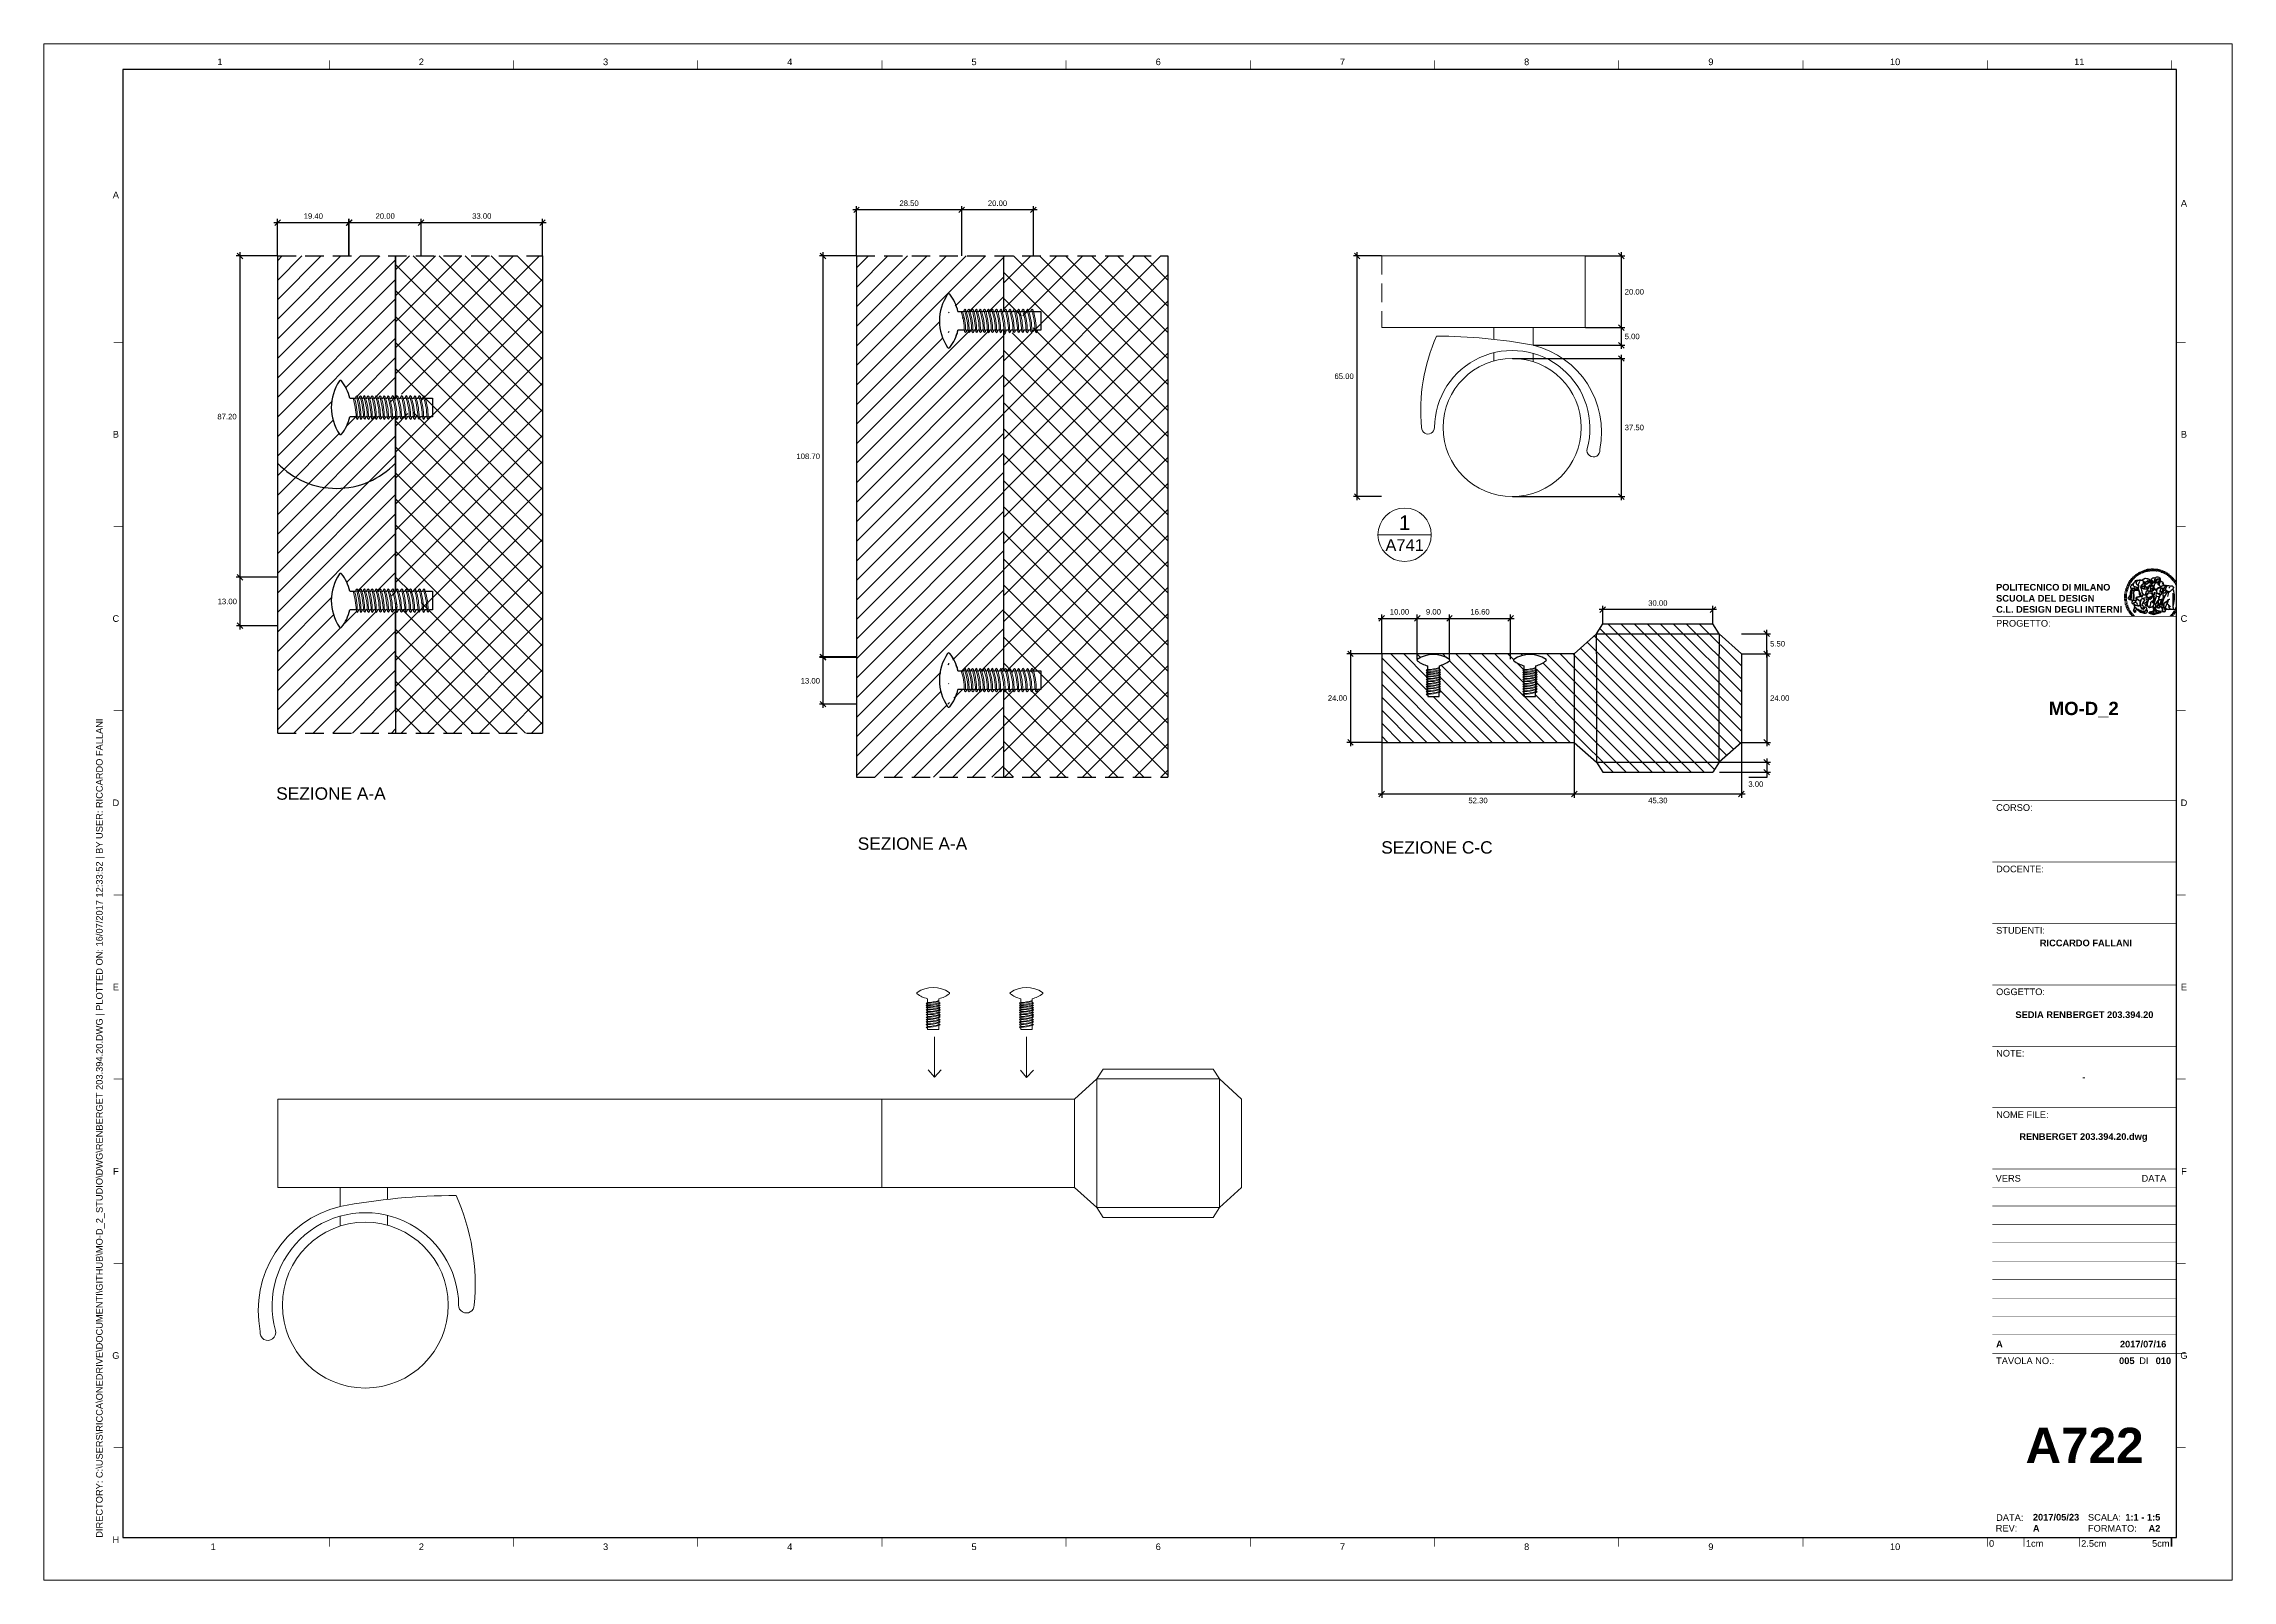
# Paper-space layout 'Layout1' of a CAD drawing. Header units: centimetres, sheet in millimetres. Extents: x 0 to 594, y 3 to 420.
# The model-space entities are those that its viewports show. They can reach past a viewport. Long polylines and large blocks are cut down to what shows.
import ezdxf
from ezdxf.enums import TextEntityAlignment as Align

# ---------------------------------------------------------------- set-up
doc = ezdxf.new("R2010")
doc.units = ezdxf.units.CM
doc.header["$MEASUREMENT"] = 0
doc.set_wipeout_variables(frame=1)
doc.linetypes.add('HIDDEN', pattern=[0.375, 0.25, -0.125])
for name, color, linetype, lineweight in [('A-ANNO-DIMS', 81, 'Continuous', 18), ('A-ANNO-SYMB', 3, 'Continuous', 18), ('dettagli', 4, 'Continuous', 13), ('linee prospetti', 1, 'Continuous', 18), ('linee sezioni', 3, 'Continuous', 25), ('quote', 20, 'Continuous', 5), ('trame', 6, 'Continuous', 9)]:
    doc.layers.add(name, color=color, linetype=linetype, lineweight=lineweight)
for name, color, linetype in [('G-ANNO-LOGO', 3, 'Continuous'), ('G-ANNO-TEXT', 3, 'Continuous'), ('G-ANNO-TTLB', 3, 'Continuous')]:
    doc.layers.add(name, color=color, linetype=linetype)
doc.styles.add('ARIAL', font='arial.ttf')
doc.styles.add('ARIAL-BOLD', font='')
doc.styles.add('E-ARIAL', font='arial.ttf')
doc.styles.get("Standard").update_dxf_attribs({"font": 'arial.ttf'})
doc.styles.get('ARIAL-BOLD').set_extended_font_data('Arial', bold=True)
doc.dimstyles.new('quote', dxfattribs={"dimtxt": 1.5, "dimasz": 1.5, "dimexe": 1, "dimexo": 0.06, "dimgap": 1, "dimtad": 2, "dimtih": 1, "dimtoh": 1, "dimzin": 0, "dimdsep": 46, "dimtxsty": 'Standard', "dimblk": 'OBLIQUE', "dimcen": 0.09, "dimdle": 1, "dimadec": 0, "dimazin": 0, "dimtfac": 1, "dimtofl": 0, "dimtmove": 0, "dimatfit": 3, "dimldrblk": 'ARCHTICK', "dimfxl": 1, "dimtolj": 1, "dimtzin": 0, "dimarcsym": 0})

psp = doc.layouts.get("Layout1")

msp = doc.modelspace()

# ---------------------------------------------------------------- texts
at = {"layer": 'quote', "char_height": 3.36, "attachment_point": 1}
for s, insert in [('SEZIONE A-A', (-1036.75, 358.64)), ('SEZIONE A-A', (-878.91, 345.05)), ('SEZIONE C-C', (-736.83, 344.01))]:
    msp.add_mtext_dynamic_manual_height_columns(s, width=84.0633, gutter_width=1, heights=[0], dxfattribs=dict(at, insert=insert))

# ---------------------------------------------------------------- blocks, each defined once
blk = doc.blocks.new('_Oblique')
at = {"color": 0, "linetype": 'ByBlock', "lineweight": -2}
blk.add_line((-0.5, -0.5), (0.5, 0.5), dxfattribs=at)
blk = doc.blocks.new('*D80')
at = {"layer": 'Defpoints', "color": 0, "transparency": 16777216}
for p in [(53.29, 275.01), (63.5, 275.01), (63.5, 261.87)]:
    blk.add_point(p, dxfattribs=at)
at = {"layer": 'quote', "color": 0, "lineweight": -2, "transparency": 16777216}
for p, q in [((63.44, 275.01), (52.29, 275.01)), ((53.29, 260.87), (53.29, 276.01)), ((63.44, 261.87), (52.29, 261.87))]:
    blk.add_line(p, q, dxfattribs=at)
at = {"layer": 'quote', "color": 0, "lineweight": -2, "transparency": 16777216, "xscale": 1.5, "yscale": 1.5, "zscale": 1.5}
for p, rotation in [((53.29, 275.01), 90), ((53.29, 261.87), 270)]:
    blk.add_blockref('_Oblique', p, dxfattribs=dict(at, rotation=rotation))
at = {"layer": 'quote', "color": 0, "transparency": 16777216, "insert": (49.83, 268.44), "char_height": 1.5, "attachment_point": 5}
blk.add_mtext('\\A1;13.00', dxfattribs=at)
blk = doc.blocks.new('_ArchTick')
at = {"color": 0, "linetype": 'ByBlock', "const_width": 0.15}
blk.add_lwpolyline([(-0.5, -0.5), (0.5, 0.5)], dxfattribs=at)
blk = doc.blocks.new('*D81')
at = {"layer": 'Defpoints', "color": 0, "transparency": 16777216}
for p in [(53.28, 362.21), (63.5, 362.21), (63.5, 274.99)]:
    blk.add_point(p, dxfattribs=at)
at = {"layer": 'quote', "color": 0, "lineweight": -2, "transparency": 16777216}
for p, q in [((53.28, 273.99), (53.28, 363.21)), ((63.44, 362.21), (52.28, 362.21)), ((63.44, 274.99), (52.28, 274.99))]:
    blk.add_line(p, q, dxfattribs=at)
at = {"layer": 'quote', "color": 0, "lineweight": -2, "transparency": 16777216, "xscale": 1.5, "yscale": 1.5, "zscale": 1.5}
for p, rotation in [((53.28, 362.21), 90), ((53.28, 274.99), 270)]:
    blk.add_blockref('_Oblique', p, dxfattribs=dict(at, rotation=rotation))
at = {"layer": 'quote', "color": 0, "transparency": 16777216, "insert": (49.75, 318.6), "char_height": 1.5, "attachment_point": 5}
blk.add_mtext('\\A1;87.20', dxfattribs=at)
blk = doc.blocks.new('*D82')
at = {"layer": 'Defpoints', "color": 0, "transparency": 16777216}
for p in [(102.41, 371.25), (82.94, 362.21), (102.41, 362.21)]:
    blk.add_point(p, dxfattribs=at)
at = {"layer": 'quote', "color": 0, "lineweight": -2, "transparency": 16777216}
for p, q in [((81.94, 371.25), (103.41, 371.25)), ((82.94, 362.27), (82.94, 372.25)), ((102.41, 362.27), (102.41, 372.25))]:
    blk.add_line(p, q, dxfattribs=at)
at = {"layer": 'quote', "color": 0, "lineweight": -2, "transparency": 16777216, "xscale": 1.5, "yscale": 1.5, "zscale": 1.5, "rotation": 180}
blk.add_blockref('_Oblique', (82.94, 371.25), dxfattribs=at)
at = {"layer": 'quote', "color": 0, "lineweight": -2, "transparency": 16777216, "xscale": 1.5, "yscale": 1.5, "zscale": 1.5}
blk.add_blockref('_Oblique', (102.41, 371.25), dxfattribs=at)
at = {"layer": 'quote', "color": 0, "transparency": 16777216, "insert": (92.68, 373.02), "char_height": 1.5, "attachment_point": 5}
blk.add_mtext('\\A1;20.00', dxfattribs=at)
blk = doc.blocks.new('*D83')
at = {"layer": 'Defpoints', "color": 0, "transparency": 16777216}
for p in [(211.54, 253.26), (220.61, 253.26), (220.61, 240.55)]:
    blk.add_point(p, dxfattribs=at)
at = {"layer": 'quote', "color": 0, "lineweight": -2, "transparency": 16777216}
for p, q in [((220.55, 253.26), (210.54, 253.26)), ((211.54, 239.55), (211.54, 254.26)), ((220.55, 240.55), (210.54, 240.55))]:
    blk.add_line(p, q, dxfattribs=at)
at = {"layer": 'quote', "color": 0, "lineweight": -2, "transparency": 16777216, "xscale": 1.5, "yscale": 1.5, "zscale": 1.5}
for p, rotation in [((211.54, 253.26), 90), ((211.54, 240.55), 270)]:
    blk.add_blockref('_Oblique', p, dxfattribs=dict(at, rotation=rotation))
at = {"layer": 'quote', "color": 0, "transparency": 16777216, "insert": (208.08, 246.9), "char_height": 1.5, "attachment_point": 5}
blk.add_mtext('\\A1;13.00', dxfattribs=at)
blk = doc.blocks.new('*D84')
at = {"layer": 'Defpoints', "color": 0, "transparency": 16777216}
for p in [(211.54, 362.21), (220.61, 362.21), (220.61, 253.43)]:
    blk.add_point(p, dxfattribs=at)
at = {"layer": 'quote', "color": 0, "lineweight": -2, "transparency": 16777216}
for p, q in [((211.54, 252.43), (211.54, 363.21)), ((220.55, 362.21), (210.54, 362.21)), ((220.55, 253.43), (210.54, 253.43))]:
    blk.add_line(p, q, dxfattribs=at)
at = {"layer": 'quote', "color": 0, "lineweight": -2, "transparency": 16777216, "xscale": 1.5, "yscale": 1.5, "zscale": 1.5}
for p, rotation in [((211.54, 362.21), 90), ((211.54, 253.43), 270)]:
    blk.add_blockref('_Oblique', p, dxfattribs=dict(at, rotation=rotation))
at = {"layer": 'quote', "color": 0, "transparency": 16777216, "insert": (207.5, 307.82), "char_height": 1.5, "width": 7.2933, "attachment_point": 5}
blk.add_mtext('\\A1;108.70', dxfattribs=at)
blk = doc.blocks.new('*D85')
at = {"layer": 'Defpoints', "color": 0, "transparency": 16777216}
for p in [(135.4, 371.25), (102.41, 362.21), (135.4, 362.21)]:
    blk.add_point(p, dxfattribs=at)
at = {"layer": 'quote', "color": 0, "lineweight": -2, "transparency": 16777216}
for p, q in [((101.41, 371.25), (136.4, 371.25)), ((102.41, 362.27), (102.41, 372.25)), ((135.4, 362.27), (135.4, 372.25))]:
    blk.add_line(p, q, dxfattribs=at)
at = {"layer": 'quote', "color": 0, "lineweight": -2, "transparency": 16777216, "xscale": 1.5, "yscale": 1.5, "zscale": 1.5, "rotation": 180}
blk.add_blockref('_Oblique', (102.41, 371.25), dxfattribs=at)
at = {"layer": 'quote', "color": 0, "lineweight": -2, "transparency": 16777216, "xscale": 1.5, "yscale": 1.5, "zscale": 1.5}
blk.add_blockref('_Oblique', (135.4, 371.25), dxfattribs=at)
at = {"layer": 'quote', "color": 0, "transparency": 16777216, "insert": (118.9, 373.02), "char_height": 1.5, "attachment_point": 5}
blk.add_mtext('\\A1;33.00', dxfattribs=at)
blk = doc.blocks.new('*D86')
at = {"layer": 'Defpoints', "color": 0, "transparency": 16777216}
for p in [(220.61, 374.73), (220.61, 362.21), (249.16, 362.21)]:
    blk.add_point(p, dxfattribs=at)
at = {"layer": 'quote', "color": 0, "lineweight": -2, "transparency": 16777216}
for p, q in [((250.16, 374.73), (219.61, 374.73)), ((220.61, 362.27), (220.61, 375.73)), ((249.16, 362.27), (249.16, 375.73))]:
    blk.add_line(p, q, dxfattribs=at)
at = {"layer": 'quote', "color": 0, "lineweight": -2, "transparency": 16777216, "xscale": 1.5, "yscale": 1.5, "zscale": 1.5, "rotation": 180}
blk.add_blockref('_Oblique', (220.61, 374.73), dxfattribs=at)
at = {"layer": 'quote', "color": 0, "lineweight": -2, "transparency": 16777216, "xscale": 1.5, "yscale": 1.5, "zscale": 1.5}
blk.add_blockref('_Oblique', (249.16, 374.73), dxfattribs=at)
at = {"layer": 'quote', "color": 0, "transparency": 16777216, "insert": (234.88, 376.5), "char_height": 1.5, "attachment_point": 5}
blk.add_mtext('\\A1;28.50', dxfattribs=at)
blk = doc.blocks.new('*D87')
at = {"layer": 'Defpoints', "color": 0, "transparency": 16777216}
for p in [(249.16, 374.73), (249.16, 362.21), (268.61, 362.21)]:
    blk.add_point(p, dxfattribs=at)
at = {"layer": 'quote', "color": 0, "lineweight": -2, "transparency": 16777216}
for p, q in [((269.61, 374.73), (248.16, 374.73)), ((249.16, 362.27), (249.16, 375.73)), ((268.61, 362.27), (268.61, 375.73))]:
    blk.add_line(p, q, dxfattribs=at)
at = {"layer": 'quote', "color": 0, "lineweight": -2, "transparency": 16777216, "xscale": 1.5, "yscale": 1.5, "zscale": 1.5, "rotation": 180}
blk.add_blockref('_Oblique', (249.16, 374.73), dxfattribs=at)
at = {"layer": 'quote', "color": 0, "lineweight": -2, "transparency": 16777216, "xscale": 1.5, "yscale": 1.5, "zscale": 1.5}
blk.add_blockref('_Oblique', (268.61, 374.73), dxfattribs=at)
at = {"layer": 'quote', "color": 0, "transparency": 16777216, "insert": (258.88, 376.5), "char_height": 1.5, "attachment_point": 5}
blk.add_mtext('\\A1;20.00', dxfattribs=at)
blk = doc.blocks.new('*D88')
at = {"layer": 'Defpoints', "color": 0, "transparency": 16777216}
for p in [(372.82, 263.86), (363.16, 254.21), (372.82, 252.71)]:
    blk.add_point(p, dxfattribs=at)
at = {"layer": 'quote', "color": 0, "lineweight": -2, "transparency": 16777216}
for p, q in [((362.16, 263.86), (373.82, 263.86)), ((363.16, 254.27), (363.16, 264.86)), ((372.82, 252.77), (372.82, 264.86))]:
    blk.add_line(p, q, dxfattribs=at)
at = {"layer": 'quote', "color": 0, "lineweight": -2, "transparency": 16777216, "xscale": 1.5, "yscale": 1.5, "zscale": 1.5, "rotation": 180}
blk.add_blockref('_Oblique', (363.16, 263.86), dxfattribs=at)
at = {"layer": 'quote', "color": 0, "lineweight": -2, "transparency": 16777216, "xscale": 1.5, "yscale": 1.5, "zscale": 1.5}
blk.add_blockref('_Oblique', (372.82, 263.86), dxfattribs=at)
at = {"layer": 'quote', "color": 0, "transparency": 16777216, "insert": (367.99, 265.62), "char_height": 1.5, "attachment_point": 5}
blk.add_mtext('\\A1;10.00', dxfattribs=at)
blk = doc.blocks.new('*D89')
at = {"layer": 'Defpoints', "color": 0, "transparency": 16777216}
for p in [(381.57, 263.86), (372.82, 254.21), (381.57, 252.71)]:
    blk.add_point(p, dxfattribs=at)
at = {"layer": 'quote', "color": 0, "lineweight": -2, "transparency": 16777216}
for p, q in [((371.82, 263.86), (382.57, 263.86)), ((372.82, 254.27), (372.82, 264.86)), ((381.57, 252.77), (381.57, 264.86))]:
    blk.add_line(p, q, dxfattribs=at)
at = {"layer": 'quote', "color": 0, "lineweight": -2, "transparency": 16777216, "xscale": 1.5, "yscale": 1.5, "zscale": 1.5, "rotation": 180}
blk.add_blockref('_Oblique', (372.82, 263.86), dxfattribs=at)
at = {"layer": 'quote', "color": 0, "lineweight": -2, "transparency": 16777216, "xscale": 1.5, "yscale": 1.5, "zscale": 1.5}
blk.add_blockref('_Oblique', (381.57, 263.86), dxfattribs=at)
at = {"layer": 'quote', "color": 0, "transparency": 16777216, "insert": (377.2, 265.62), "char_height": 1.5, "attachment_point": 5}
blk.add_mtext('\\A1;9.00', dxfattribs=at)
blk = doc.blocks.new('*D90')
at = {"layer": 'Defpoints', "color": 0, "transparency": 16777216}
for p in [(398.15, 263.86), (381.55, 254.21), (398.15, 252.72)]:
    blk.add_point(p, dxfattribs=at)
at = {"layer": 'quote', "color": 0, "lineweight": -2, "transparency": 16777216}
for p, q in [((380.55, 263.86), (399.15, 263.86)), ((381.55, 254.27), (381.55, 264.86)), ((398.15, 252.78), (398.15, 264.86))]:
    blk.add_line(p, q, dxfattribs=at)
at = {"layer": 'quote', "color": 0, "lineweight": -2, "transparency": 16777216, "xscale": 1.5, "yscale": 1.5, "zscale": 1.5, "rotation": 180}
blk.add_blockref('_Oblique', (381.55, 263.86), dxfattribs=at)
at = {"layer": 'quote', "color": 0, "lineweight": -2, "transparency": 16777216, "xscale": 1.5, "yscale": 1.5, "zscale": 1.5}
blk.add_blockref('_Oblique', (398.15, 263.86), dxfattribs=at)
at = {"layer": 'quote', "color": 0, "transparency": 16777216, "insert": (389.85, 265.62), "char_height": 1.5, "attachment_point": 5}
blk.add_mtext('\\A1;16.60', dxfattribs=at)
blk = doc.blocks.new('*D91')
at = {"layer": 'Defpoints', "color": 0, "transparency": 16777216}
for p in [(363.16, 254.21), (354.7, 230.21), (363.16, 230.21)]:
    blk.add_point(p, dxfattribs=at)
at = {"layer": 'quote', "color": 0, "lineweight": -2, "transparency": 16777216}
for p, q in [((363.1, 254.21), (353.7, 254.21)), ((354.7, 255.21), (354.7, 229.21)), ((363.1, 230.21), (353.7, 230.21))]:
    blk.add_line(p, q, dxfattribs=at)
at = {"layer": 'quote', "color": 0, "lineweight": -2, "transparency": 16777216, "xscale": 1.5, "yscale": 1.5, "zscale": 1.5}
for p, rotation in [((354.7, 254.21), 90), ((354.7, 230.21), 270)]:
    blk.add_blockref('_Oblique', p, dxfattribs=dict(at, rotation=rotation))
at = {"layer": 'quote', "color": 0, "transparency": 16777216, "insert": (351.16, 242.21), "char_height": 1.5, "attachment_point": 5}
blk.add_mtext('\\A1;24.00', dxfattribs=at)
blk = doc.blocks.new('*D92')
at = {"layer": 'Defpoints', "color": 0, "transparency": 16777216}
for p in [(363.16, 230.21), (415.44, 230.21), (415.44, 216.19)]:
    blk.add_point(p, dxfattribs=at)
at = {"layer": 'quote', "color": 0, "lineweight": -2, "transparency": 16777216}
for p, q in [((363.16, 230.15), (363.16, 215.19)), ((415.44, 230.15), (415.44, 215.19)), ((362.16, 216.19), (416.44, 216.19))]:
    blk.add_line(p, q, dxfattribs=at)
at = {"layer": 'quote', "color": 0, "lineweight": -2, "transparency": 16777216, "xscale": 1.5, "yscale": 1.5, "zscale": 1.5, "rotation": 180}
blk.add_blockref('_Oblique', (363.16, 216.19), dxfattribs=at)
at = {"layer": 'quote', "color": 0, "lineweight": -2, "transparency": 16777216, "xscale": 1.5, "yscale": 1.5, "zscale": 1.5}
blk.add_blockref('_Oblique', (415.44, 216.19), dxfattribs=at)
at = {"layer": 'quote', "color": 0, "transparency": 16777216, "insert": (389.3, 214.43), "char_height": 1.5, "attachment_point": 5}
blk.add_mtext('\\A1;52.30', dxfattribs=at)
blk = doc.blocks.new('*D93')
at = {"layer": 'Defpoints', "color": 0, "transparency": 16777216}
for p in [(415.44, 230.21), (460.78, 230.21), (460.78, 216.19)]:
    blk.add_point(p, dxfattribs=at)
at = {"layer": 'quote', "color": 0, "lineweight": -2, "transparency": 16777216}
for p, q in [((415.44, 230.15), (415.44, 215.19)), ((460.78, 230.15), (460.78, 215.19)), ((414.44, 216.19), (461.78, 216.19))]:
    blk.add_line(p, q, dxfattribs=at)
at = {"layer": 'quote', "color": 0, "lineweight": -2, "transparency": 16777216, "xscale": 1.5, "yscale": 1.5, "zscale": 1.5, "rotation": 180}
blk.add_blockref('_Oblique', (415.44, 216.19), dxfattribs=at)
at = {"layer": 'quote', "color": 0, "lineweight": -2, "transparency": 16777216, "xscale": 1.5, "yscale": 1.5, "zscale": 1.5}
blk.add_blockref('_Oblique', (460.78, 216.19), dxfattribs=at)
at = {"layer": 'quote', "color": 0, "transparency": 16777216, "insert": (438.11, 214.43), "char_height": 1.5, "attachment_point": 5}
blk.add_mtext('\\A1;45.30', dxfattribs=at)
blk = doc.blocks.new('*D94')
at = {"layer": 'Defpoints', "color": 0, "transparency": 16777216}
for p in [(460.78, 254.21), (460.78, 230.21), (467.66, 230.21)]:
    blk.add_point(p, dxfattribs=at)
at = {"layer": 'quote', "color": 0, "lineweight": -2, "transparency": 16777216}
for p, q in [((460.84, 254.21), (468.66, 254.21)), ((467.66, 255.21), (467.66, 229.21)), ((460.84, 230.21), (468.66, 230.21))]:
    blk.add_line(p, q, dxfattribs=at)
at = {"layer": 'quote', "color": 0, "lineweight": -2, "transparency": 16777216, "xscale": 1.5, "yscale": 1.5, "zscale": 1.5}
for p, rotation in [((467.66, 254.21), 90), ((467.66, 230.21), 270)]:
    blk.add_blockref('_Oblique', p, dxfattribs=dict(at, rotation=rotation))
at = {"layer": 'quote', "color": 0, "transparency": 16777216, "insert": (471.2, 242.21), "char_height": 1.5, "attachment_point": 5}
blk.add_mtext('\\A1;24.00', dxfattribs=at)
blk = doc.blocks.new('*D95')
at = {"layer": 'Defpoints', "color": 0, "transparency": 16777216}
for p in [(460.78, 259.7), (467.66, 259.7), (460.78, 254.21)]:
    blk.add_point(p, dxfattribs=at)
at = {"layer": 'quote', "color": 0, "lineweight": -2, "transparency": 16777216}
for p, q in [((460.84, 259.7), (468.66, 259.7)), ((467.66, 253.21), (467.66, 260.7)), ((460.84, 254.21), (468.66, 254.21))]:
    blk.add_line(p, q, dxfattribs=at)
at = {"layer": 'quote', "color": 0, "lineweight": -2, "transparency": 16777216, "xscale": 1.5, "yscale": 1.5, "zscale": 1.5}
for p, rotation in [((467.66, 259.7), 90), ((467.66, 254.21), 270)]:
    blk.add_blockref('_Oblique', p, dxfattribs=dict(at, rotation=rotation))
at = {"layer": 'quote', "color": 0, "transparency": 16777216, "insert": (470.61, 256.96), "char_height": 1.5, "attachment_point": 5}
blk.add_mtext('\\A1;5.50', dxfattribs=at)
blk = doc.blocks.new('*D96')
at = {"layer": 'Defpoints', "color": 0, "transparency": 16777216}
for p in [(454.77, 224.84), (454.77, 222.13), (467.66, 222.13)]:
    blk.add_point(p, dxfattribs=at)
at = {"layer": 'quote', "color": 0, "lineweight": -2, "transparency": 16777216}
for p, q in [((467.66, 225.84), (467.66, 222.13)), ((454.83, 224.84), (468.66, 224.84)), ((454.83, 222.13), (468.66, 222.13)), ((467.66, 220.63), (462.77, 220.63)), ((467.66, 222.13), (467.66, 220.63))]:
    blk.add_line(p, q, dxfattribs=at)
at = {"layer": 'quote', "color": 0, "lineweight": -2, "transparency": 16777216, "xscale": 1.5, "yscale": 1.5, "zscale": 1.5}
for p, rotation in [((467.66, 224.84), 90), ((467.66, 222.13), 270)]:
    blk.add_blockref('_Oblique', p, dxfattribs=dict(at, rotation=rotation))
at = {"layer": 'quote', "color": 0, "transparency": 16777216, "insert": (464.72, 218.86), "char_height": 1.5, "attachment_point": 5}
blk.add_mtext('\\A1;3.00', dxfattribs=at)
blk = doc.blocks.new('*D97')
at = {"layer": 'Defpoints', "color": 0, "transparency": 16777216}
for p in [(423.16, 266.24), (423.16, 262.41), (453.07, 262.41)]:
    blk.add_point(p, dxfattribs=at)
at = {"layer": 'quote', "color": 0, "lineweight": -2, "transparency": 16777216}
for p, q in [((454.07, 266.24), (422.16, 266.24)), ((423.16, 262.47), (423.16, 267.24)), ((453.07, 262.47), (453.07, 267.24))]:
    blk.add_line(p, q, dxfattribs=at)
at = {"layer": 'quote', "color": 0, "lineweight": -2, "transparency": 16777216, "xscale": 1.5, "yscale": 1.5, "zscale": 1.5, "rotation": 180}
blk.add_blockref('_Oblique', (423.16, 266.24), dxfattribs=at)
at = {"layer": 'quote', "color": 0, "lineweight": -2, "transparency": 16777216, "xscale": 1.5, "yscale": 1.5, "zscale": 1.5}
blk.add_blockref('_Oblique', (453.07, 266.24), dxfattribs=at)
at = {"layer": 'quote', "color": 0, "transparency": 16777216, "insert": (438.11, 268.01), "char_height": 1.5, "attachment_point": 5}
blk.add_mtext('\\A1;30.00', dxfattribs=at)
blk = doc.blocks.new('*D98')
at = {"layer": 'Defpoints', "color": 0, "transparency": 16777216}
for p in [(418.41, 362.21), (418.41, 342.75), (428.19, 342.75)]:
    blk.add_point(p, dxfattribs=at)
at = {"layer": 'quote', "color": 0, "lineweight": -2, "transparency": 16777216}
for p, q in [((428.19, 363.21), (428.19, 341.75)), ((418.47, 362.21), (429.19, 362.21)), ((418.47, 342.75), (429.19, 342.75))]:
    blk.add_line(p, q, dxfattribs=at)
at = {"layer": 'quote', "color": 0, "lineweight": -2, "transparency": 16777216, "xscale": 1.5, "yscale": 1.5, "zscale": 1.5}
for p, rotation in [((428.19, 362.21), 90), ((428.19, 342.75), 270)]:
    blk.add_blockref('_Oblique', p, dxfattribs=dict(at, rotation=rotation))
at = {"layer": 'quote', "color": 0, "transparency": 16777216, "insert": (431.73, 352.48), "char_height": 1.5, "attachment_point": 5}
blk.add_mtext('\\A1;20.00', dxfattribs=at)
blk = doc.blocks.new('*D99')
at = {"layer": 'Defpoints', "color": 0, "transparency": 16777216}
for p in [(418.41, 342.75), (404.31, 337.97), (428.19, 337.97)]:
    blk.add_point(p, dxfattribs=at)
at = {"layer": 'quote', "color": 0, "lineweight": -2, "transparency": 16777216}
for p, q in [((418.47, 342.75), (429.19, 342.75)), ((428.19, 343.75), (428.19, 336.97)), ((404.37, 337.97), (429.19, 337.97))]:
    blk.add_line(p, q, dxfattribs=at)
at = {"layer": 'quote', "color": 0, "lineweight": -2, "transparency": 16777216, "xscale": 1.5, "yscale": 1.5, "zscale": 1.5}
for p, rotation in [((428.19, 342.75), 90), ((428.19, 337.97), 270)]:
    blk.add_blockref('_Oblique', p, dxfattribs=dict(at, rotation=rotation))
at = {"layer": 'quote', "color": 0, "transparency": 16777216, "insert": (431.14, 340.36), "char_height": 1.5, "attachment_point": 5}
blk.add_mtext('\\A1;5.00', dxfattribs=at)
blk = doc.blocks.new('*D100')
at = {"layer": 'Defpoints', "color": 0, "transparency": 16777216}
for p in [(398.6, 334.39), (398.6, 296.89), (428.19, 296.89)]:
    blk.add_point(p, dxfattribs=at)
at = {"layer": 'quote', "color": 0, "lineweight": -2, "transparency": 16777216}
for p, q in [((398.66, 334.39), (429.19, 334.39)), ((428.19, 335.39), (428.19, 295.89)), ((398.66, 296.89), (429.19, 296.89))]:
    blk.add_line(p, q, dxfattribs=at)
at = {"layer": 'quote', "color": 0, "lineweight": -2, "transparency": 16777216, "xscale": 1.5, "yscale": 1.5, "zscale": 1.5}
for p, rotation in [((428.19, 334.39), 90), ((428.19, 296.89), 270)]:
    blk.add_blockref('_Oblique', p, dxfattribs=dict(at, rotation=rotation))
at = {"layer": 'quote', "color": 0, "transparency": 16777216, "insert": (431.72, 315.64), "char_height": 1.5, "attachment_point": 5}
blk.add_mtext('\\A1;37.50', dxfattribs=at)
blk = doc.blocks.new('*D101')
at = {"layer": 'Defpoints', "color": 0, "transparency": 16777216}
for p in [(356.49, 362.21), (363.16, 362.21), (363.16, 296.89)]:
    blk.add_point(p, dxfattribs=at)
at = {"layer": 'quote', "color": 0, "lineweight": -2, "transparency": 16777216}
for p, q in [((356.49, 295.89), (356.49, 363.21)), ((363.1, 362.21), (355.49, 362.21)), ((363.1, 296.89), (355.49, 296.89))]:
    blk.add_line(p, q, dxfattribs=at)
at = {"layer": 'quote', "color": 0, "lineweight": -2, "transparency": 16777216, "xscale": 1.5, "yscale": 1.5, "zscale": 1.5}
for p, rotation in [((356.49, 362.21), 90), ((356.49, 296.89), 270)]:
    blk.add_blockref('_Oblique', p, dxfattribs=dict(at, rotation=rotation))
at = {"layer": 'quote', "color": 0, "transparency": 16777216, "insert": (352.96, 329.55), "char_height": 1.5, "attachment_point": 5}
blk.add_mtext('\\A1;65.00', dxfattribs=at)
blk = doc.blocks.new('*D102')
at = {"layer": 'Defpoints', "color": 0, "transparency": 16777216}
for p in [(82.86, 371.25), (63.5, 362.21), (82.86, 362.21)]:
    blk.add_point(p, dxfattribs=at)
at = {"layer": 'quote', "color": 0, "lineweight": -2, "transparency": 16777216}
for p, q in [((62.5, 371.25), (83.86, 371.25)), ((63.5, 362.27), (63.5, 372.25)), ((82.86, 362.27), (82.86, 372.25))]:
    blk.add_line(p, q, dxfattribs=at)
at = {"layer": 'quote', "color": 0, "lineweight": -2, "transparency": 16777216, "xscale": 1.5, "yscale": 1.5, "zscale": 1.5, "rotation": 180}
blk.add_blockref('_Oblique', (63.5, 371.25), dxfattribs=at)
at = {"layer": 'quote', "color": 0, "lineweight": -2, "transparency": 16777216, "xscale": 1.5, "yscale": 1.5, "zscale": 1.5}
blk.add_blockref('_Oblique', (82.86, 371.25), dxfattribs=at)
at = {"layer": 'quote', "color": 0, "transparency": 16777216, "insert": (73.18, 373.02), "char_height": 1.5, "attachment_point": 5}
blk.add_mtext('\\A1;19.40', dxfattribs=at)
blk = doc.blocks.new('logoPolimi')
for p, q in [((-1.49, 1.84), (-1.36, 1.68)), ((-1.41, 1.91), (-1.28, 1.74)), ((-1.32, 1.97), (-1.2, 1.8)), ((-1.22, 2.03), (-1.11, 1.85)), ((-1.13, 2.09), (-1.03, 1.9)), ((-1.03, 2.14), (-0.94, 1.95)), ((-0.93, 2.18), (-0.84, 1.99)), ((-0.83, 2.22), (-0.75, 2.03)), ((-0.72, 2.26), (-0.66, 2.06)), ((-0.61, 2.29), (-0.56, 2.09)), ((-0.51, 2.32), (-0.46, 2.11)), ((-0.4, 2.34), (-0.36, 2.13)), ((-0.29, 2.35), (-0.26, 2.14)), ((-0.18, 2.36), (-0.16, 2.15)), ((-0.07, 2.37), (-0.06, 2.16)), ((0.04, 2.37), (0.04, 2.16)), ((0.15, 2.36), (0.14, 2.16)), ((0.26, 2.36), (0.24, 2.15)), ((0.37, 2.34), (0.34, 2.13)), ((0.48, 2.32), (0.44, 2.12)), ((0.59, 2.3), (0.54, 2.09)), ((0.69, 2.27), (0.63, 2.07)), ((0.8, 2.23), (0.73, 2.03)), ((0.9, 2.19), (0.82, 2)), ((1, 2.15), (0.91, 1.96)), ((1.1, 2.1), (1, 1.91)), ((1.2, 2.04), (1.09, 1.86)), ((1.29, 1.99), (1.18, 1.81)), ((1.38, 1.92), (1.26, 1.75)), ((1.47, 1.86), (1.34, 1.69)), ((-2.37, 0.12), (-2.16, 0.11)), ((-2.37, 0.01), (-2.16, 0.01)), ((-2.36, 0.23), (-2.15, 0.21)), ((-2.35, 0.34), (-2.14, 0.31)), ((-2.33, 0.45), (-2.12, 0.41)), ((-2.3, 0.55), (-2.1, 0.51)), ((-2.28, 0.66), (-2.07, 0.6)), ((-2.24, 0.77), (-2.04, 0.7)), ((-2.2, 0.87), (-2.01, 0.79)), ((-2.16, 0.97), (-1.97, 0.89)), ((-2.11, 1.07), (-1.93, 0.98)), ((-2.06, 1.17), (-1.88, 1.07)), ((-2.01, 1.26), (-1.83, 1.15)), ((-1.94, 1.36), (-1.77, 1.24)), ((-1.88, 1.45), (-1.71, 1.32)), ((-1.84, 0.03), (-1.82, 0.35)), ((-1.81, 1.53), (-1.65, 1.4)), ((-1.74, 1.61), (-1.58, 1.47)), ((-1.73, 0.59), (-1.73, 0.59)), ((-1.73, 0.59), (-1.73, 0.59)), ((-1.66, 1.69), (-1.51, 1.54)), ((-1.65, 0.57), (-1.65, 0.57)), ((-1.59, 1.12), (-1.59, 1.12)), ((-1.58, 1.77), (-1.44, 1.61)), ((-1.51, 0.55), (-1.51, 0.55)), ((-1.51, 0.55), (-1.51, 0.55)), ((-1.31, 0.79), (-1.21, 0.75)), ((-1.21, 0.75), (-1.31, 0.79)), ((-1.21, 0.75), (-1.31, 0.79)), ((-1.21, 0.75), (-1.21, 0.75)), ((-1.21, 0.75), (-1.21, 0.75)), ((-1.19, 0.76), (-1.19, 0.76)), ((-1.19, 0.76), (-1.19, 0.76)), ((-1.17, 0.99), (-1.18, 0.99)), ((-1.18, 0.99), (-1.17, 0.99)), ((-1.16, 0.57), (-1.16, 0.57)), ((-1.16, 0.57), (-1.16, 0.57)), ((-1.1, 0.01), (-0.99, 0.06)), ((-0.99, 0.06), (-1.1, 0.01)), ((-0.99, 0.06), (-1.1, 0.01)), ((-0.99, 0.06), (-0.99, 0.06)), ((-0.99, 0.06), (-0.99, 0.06)), ((-0.97, 0.79), (-0.98, 0.79)), ((-0.89, 0.84), (-0.97, 0.79)), ((-0.97, 0.79), (-0.89, 0.84)), ((-0.96, 1.41), (-0.96, 1.41)), ((-0.96, 1.41), (-0.96, 1.41)), ((-0.89, 0.84), (-0.82, 0.87)), ((-0.82, 0.87), (-0.89, 0.84)), ((-0.89, 0.84), (-0.82, 0.87)), ((-0.88, 0.83), (-0.89, 0.84)), ((-0.85, 1.39), (-0.85, 1.39)), ((-0.85, 1.39), (-0.85, 1.39)), ((-0.84, 0.14), (-0.84, 0.14)), ((-0.77, 1.08), (-0.78, 1.08)), ((-0.78, 1.08), (-0.77, 1.08)), ((-0.61, 1.12), (-0.77, 1.08)), ((-0.77, 1.08), (-0.61, 1.12)), ((-0.77, 1.08), (-0.61, 1.12)), ((-0.75, 1.3), (-0.76, 1.29)), ((-0.76, 1.29), (-0.75, 1.3)), ((-0.65, 0.99), (-0.7, 0.96)), ((-0.69, 0.18), (-0.68, 0.18)), ((-0.66, 0.93), (-0.66, 0.93)), ((-0.66, 0.93), (-0.64, 0.93)), ((-0.66, 0.93), (-0.66, 0.93)), ((-0.66, 0.93), (-0.66, 0.93)), ((-0.63, 1.01), (-0.63, 1.01)), ((-0.63, 1.01), (-0.62, 1.01)), ((-0.63, 0.66), (-0.63, 0.66)), ((-0.6, 1.12), (-0.61, 1.12)), ((-0.61, 1.12), (-0.6, 1.12)), ((-0.61, 1.12), (-0.6, 1.12)), ((-0.61, 0.86), (-0.57, 0.85)), ((-0.57, 0.85), (-0.61, 0.86)), ((-0.61, 0.86), (-0.57, 0.85)), ((-0.53, 1.08), (-0.6, 1.12)), ((-0.6, 1.12), (-0.6, 1.11)), ((-0.6, 1.12), (-0.53, 1.08)), ((-0.57, 0.8), (-0.59, 0.8)), ((-0.57, 0.85), (-0.53, 0.84)), ((-0.57, 0.85), (-0.57, 0.85)), ((-0.57, 0.85), (-0.57, 0.85)), ((-0.57, 0.85), (-0.53, 0.84)), ((-0.56, 0.29), (-0.49, 0.48)), ((-0.56, 0.14), (-0.56, 0.29)), ((-0.5, 0.11), (-0.56, 0.14)), ((-0.53, 0.84), (-0.51, 0.84)), ((-0.53, 0.84), (-0.51, 0.84)), ((-0.53, 0.84), (-0.53, 0.84)), ((-0.51, 0.11), (-0.51, 0.11)), ((-0.51, 0.11), (-0.51, 0.11)), ((-0.34, 0.33), (-0.5, 0.11)), ((-0.49, 0.48), (-0.41, 0.55)), ((-0.42, 0.8), (-0.47, 0.79)), ((-0.42, 0.8), (-0.47, 0.79)), ((-0.47, 0.79), (-0.45, 0.76)), ((-0.47, 0.79), (-0.45, 0.76)), ((-0.45, 1.14), (-0.42, 1.11)), ((-0.42, 1.26), (-0.36, 1.22)), ((-0.41, 0.55), (-0.34, 0.49)), ((-0.4, 1.37), (-0.38, 1.38)), ((-0.39, 1.37), (-0.4, 1.37)), ((-0.35, 1.33), (-0.4, 1.37)), ((-0.39, 1.24), (-0.4, 1.23)), ((-0.38, 1.14), (-0.38, 1.14)), ((-0.34, 0.49), (-0.09, 0.48)), ((-0.16, 0.32), (-0.34, 0.33)), ((-0.14, 0.32), (-0.31, 0.34)), ((-0.28, 1.3), (-0.29, 1.3)), ((-0.28, 1.3), (-0.28, 1.3)), ((-0.16, 1.24), (-0.16, 1.25)), ((-0.16, 1.25), (-0.16, 1.25)), ((-0.16, 0.49), (-0.14, 0.64)), ((-0.06, 0.27), (-0.16, 0.32)), ((-0.1, 0.88), (-0.09, 0.87)), ((-0.08, 1.37), (-0.08, 1.38)), ((-0.08, 1.23), (-0.05, 1.21)), ((-0.05, 1.21), (-0.08, 1.23)), ((-0.08, 1.23), (-0.05, 1.21)), ((-0.03, 0.26), (-0.06, 0.27)), ((-0.05, 1.21), (-0.04, 1.21)), ((-0.04, 1.21), (-0.05, 1.21)), ((-0.04, 1.21), (-0.04, 1.21)), ((-0.04, 1.21), (-0.04, 1.21)), ((-0.04, 0.48), (-0.03, 0.26)), ((0.03, 1.15), (0.03, 1.15)), ((0.03, 0.66), (0.03, 0.67)), ((0.07, 0.58), (0.07, 0.57)), ((0.1, 1.18), (0.1, 1.18)), ((0.1, 0.84), (0.1, 0.84)), ((0.13, 1.32), (0.17, 1.19)), ((0.14, 0.71), (0.34, 0.65)), ((0.31, 0.56), (0.17, 0.63)), ((0.27, 1.61), (0.27, 1.61)), ((0.27, 1.61), (0.27, 1.61)), ((0.27, 1.61), (0.27, 1.61)), ((0.29, 1.29), (0.29, 1.29)), ((0.29, 1.29), (0.29, 1.29)), ((0.29, 1.29), (0.29, 1.29)), ((0.29, 1.29), (0.29, 1.29)), ((0.33, 0.49), (0.34, 0.49)), ((0.33, 0.03), (0.35, 0.03)), ((0.33, 0.03), (0.35, 0.03)), ((0.34, 0.65), (0.34, 0.64)), ((0.35, 0.03), (0.57, 0.06)), ((0.35, 0.03), (0.57, 0.06)), ((0.35, 0.03), (0.35, 0.03)), ((0.35, 0.03), (0.35, 0.03)), ((0.38, 1.36), (0.37, 1.35)), ((0.38, 0.34), (0.37, 0.34)), ((0.38, 0.34), (0.38, 0.34)), ((0.43, 0.67), (0.39, 0.64)), ((0.49, 1.05), (0.51, 1.13)), ((0.51, 1.13), (0.49, 1.05)), ((0.49, 1.05), (0.51, 1.13)), ((0.51, 1.31), (0.5, 1.29)), ((0.51, 1.13), (0.52, 1.23)), ((0.52, 1.23), (0.51, 1.23)), ((0.51, 1.23), (0.52, 1.23)), ((0.52, 1.23), (0.51, 1.13)), ((0.51, 1.13), (0.52, 1.23)), ((0.52, 1.24), (0.6, 1.37)), ((0.52, 1.23), (0.6, 1.36)), ((0.6, 1.36), (0.52, 1.23)), ((0.52, 1.23), (0.52, 1.23)), ((0.52, 1.23), (0.52, 1.24)), ((0.52, 1.23), (0.52, 1.23)), ((0.55, 1.07), (0.53, 1.06)), ((0.53, 1.04), (0.53, 1.06)), ((0.53, 1.05), (0.53, 1.04)), ((0.54, 0.3), (0.63, 0.32)), ((0.54, -0.08), (0.61, 0.06)), ((0.61, 0.06), (0.54, -0.08)), ((0.54, -0.08), (0.61, 0.06)), ((0.56, 0.19), (0.59, 0.21)), ((0.57, 1.07), (0.57, 1.07)), ((0.57, 1.07), (0.57, 1.07)), ((0.57, 1.07), (0.57, 1.07)), ((0.57, 1.07), (0.57, 1.07)), ((0.57, 1.07), (0.57, 1.07)), ((0.57, 1.07), (0.57, 1.07)), ((0.57, 1.07), (0.57, 1.07)), ((0.58, 0.3), (0.59, 0.29)), ((0.59, 0.78), (0.59, 0.79)), ((0.59, 0.79), (0.59, 0.79)), ((0.59, 0.79), (0.59, 0.79)), ((0.59, 0.79), (0.59, 0.78)), ((0.61, 0.06), (0.6, 0.07)), ((0.6, 0.07), (0.61, 0.06)), ((0.61, 0.06), (0.61, 0.07)), ((0.62, 0.21), (0.65, 0.22)), ((0.64, 1.37), (0.65, 1.37)), ((0.69, 0.86), (0.68, 0.86)), ((0.68, 0.86), (0.69, 0.86)), ((0.68, 0.76), (0.68, 0.76)), ((0.76, 0.26), (0.76, 0.26)), ((0.82, 0.35), (0.84, 0.36)), ((0.82, 0.35), (0.82, 0.35)), ((0.84, 0.36), (0.84, 0.37)), ((0.85, 0.34), (1.05, 0.35)), ((0.93, 1.05), (0.93, 1.05)), ((0.93, 1.05), (0.93, 1.05)), ((0.93, 1.05), (0.93, 1.04)), ((0.93, 1.05), (0.93, 1.05)), ((0.97, 0.66), (0.96, 0.66)), ((1.01, 0.97), (0.98, 0.96)), ((1.17, 0.96), (1.17, 0.95)), ((1.17, 0.95), (1.17, 0.95)), ((1.34, 0.37), (1.26, 0.04)), ((1.27, 0.37), (1.27, 0.38)), ((1.28, 0.95), (1.28, 0.95)), ((1.37, 0.73), (1.46, 0.81)), ((1.41, 0.4), (1.41, 0.41)), ((1.56, 1.79), (1.42, 1.63)), ((1.64, 1.71), (1.49, 1.56)), ((1.49, 0.9), (1.57, 0.92)), ((1.72, 1.63), (1.56, 1.49)), ((1.67, 0.6), (1.57, 0.53)), ((1.79, 1.55), (1.63, 1.41)), ((1.86, 1.47), (1.7, 1.34)), ((1.93, 1.38), (1.76, 1.26)), ((1.99, 1.29), (1.81, 1.17)), ((2.05, 1.19), (1.87, 1.09)), ((2.1, 1.1), (1.92, 1)), ((2.15, 1), (1.96, 0.91)), ((2.19, 0.9), (2, 0.82)), ((2.23, 0.79), (2.04, 0.72)), ((2.27, 0.69), (2.07, 0.63)), ((2.3, 0.58), (2.09, 0.53)), ((2.32, 0.47), (2.12, 0.43)), ((2.34, 0.37), (2.13, 0.33)), ((2.36, 0.26), (2.15, 0.23)), ((2.37, 0.15), (2.16, 0.13)), ((2.37, 0.04), (2.16, 0.03)), ((-2.37, -0.1), (-2.16, -0.09)), ((-2.36, -0.21), (-2.15, -0.19)), ((-2.35, -0.32), (-2.14, -0.29)), ((-2.33, -0.43), (-2.12, -0.39)), ((-2.31, -0.54), (-2.1, -0.49)), ((-2.28, -0.65), (-2.08, -0.59)), ((-2.25, -0.75), (-2.05, -0.69)), ((-2.21, -0.86), (-2.02, -0.78)), ((-2.17, -0.96), (-1.98, -0.87)), ((-2.12, -1.06), (-1.93, -0.96)), ((-2.07, -1.16), (-1.89, -1.05)), ((-2.04, -0.15), (-1.97, -0.2)), ((-2.01, -1.25), (-1.84, -1.14)), ((-1.95, -1.34), (-1.78, -1.22)), ((-1.89, -1.43), (-1.72, -1.31)), ((-1.82, -1.52), (-1.66, -1.38)), ((-1.75, -1.6), (-1.59, -1.46)), ((-1.67, -1.68), (-1.52, -1.53)), ((-1.58, -0.12), (-1.6, -0.18)), ((-1.6, -0.18), (-1.58, -0.28)), ((-1.57, -0.54), (-1.59, -0.54)), ((-1.59, -0.54), (-1.59, -0.54)), ((-1.59, -1.76), (-1.45, -1.6)), ((-1.56, -0.32), (-1.56, -0.31)), ((-1.56, -0.31), (-1.56, -0.31)), ((-1.53, -0.65), (-1.53, -0.65)), ((-1.53, -0.65), (-1.53, -0.65)), ((-1.51, -1.83), (-1.37, -1.67)), ((-1.48, -0.86), (-1.48, -0.85)), ((-1.42, -0.37), (-1.42, -0.37)), ((-1.42, -1.9), (-1.29, -1.73)), ((-1.38, -0.46), (-1.38, -0.46)), ((-1.33, -1.96), (-1.21, -1.79)), ((-1.31, -0.24), (-1.31, -0.23)), ((-1.31, -0.23), (-1.31, -0.24)), ((-1.23, -0.19), (-1.23, -0.19)), ((-1.23, -0.19), (-1.23, -0.19)), ((-1.23, -0.19), (-1.23, -0.19)), ((-1.23, -0.19), (-1.23, -0.19)), ((-1.01, -0.39), (-1.02, -0.39)), ((-1.02, -0.39), (-1.01, -0.39)), ((-1.02, -0.7), (-1.02, -0.7)), ((-1.02, -0.7), (-1.02, -0.7)), ((-1.02, -0.7), (-1.02, -0.7)), ((-0.79, -0.51), (-0.83, -0.58)), ((-0.83, -0.58), (-0.79, -0.51)), ((-0.83, -0.58), (-0.79, -0.51)), ((-0.78, -1.05), (-0.83, -0.94)), ((-0.83, -0.94), (-0.78, -1.05)), ((-0.83, -0.94), (-0.83, -0.94)), ((-0.83, -0.94), (-0.78, -1.05)), ((-0.82, -1.23), (-0.82, -1.23)), ((-0.82, -1.23), (-0.77, -1.23)), ((-0.77, -1.23), (-0.82, -1.23)), ((-0.82, -1.23), (-0.82, -1.23)), ((-0.77, -1.23), (-0.82, -1.23)), ((-0.75, -0.96), (-0.8, -0.89)), ((-0.8, -0.89), (-0.79, -0.92)), ((-0.79, -0.92), (-0.8, -0.89)), ((-0.8, -0.89), (-0.75, -0.96)), ((-0.79, -0.92), (-0.8, -0.89)), ((-0.8, -0.89), (-0.8, -0.89)), ((-0.8, -0.89), (-0.75, -0.96)), ((-0.79, -0.92), (-0.78, -0.95)), ((-0.78, -0.95), (-0.79, -0.92)), ((-0.78, -0.95), (-0.79, -0.92)), ((-0.77, -0.49), (-0.78, -0.48)), ((-0.78, -0.48), (-0.77, -0.49)), ((-0.78, -0.95), (-0.76, -1)), ((-0.76, -1), (-0.78, -0.95)), ((-0.76, -1), (-0.78, -0.95)), ((-0.71, -0.89), (-0.75, -0.87)), ((-0.75, -0.87), (-0.71, -0.89)), ((-0.75, -0.87), (-0.71, -0.89)), ((-0.72, -1.01), (-0.75, -0.96)), ((-0.75, -0.96), (-0.72, -1.01)), ((-0.75, -0.96), (-0.72, -1.01)), ((-0.64, -0.93), (-0.71, -0.89)), ((-0.71, -0.89), (-0.64, -0.93)), ((-0.71, -0.89), (-0.64, -0.93)), ((-0.66, -0.53), (-0.66, -0.53)), ((-0.66, -0.53), (-0.66, -0.53)), ((-0.66, -0.53), (-0.66, -0.53)), ((-0.39, -0.81), (-0.51, -0.69)), ((-0.51, -1.04), (-0.5, -1.04)), ((-0.48, -0.42), (-0.48, -0.42)), ((-0.48, -0.42), (-0.48, -0.42)), ((-0.48, -0.42), (-0.48, -0.42)), ((-0.41, -0.51), (-0.41, -0.51)), ((-0.38, -0.05), (-0.39, -0.12)), ((-0.39, -0.12), (-0.37, -0.1)), ((-0.35, -0.14), (-0.37, -0.08)), ((-0.37, -0.09), (-0.37, -0.09)), ((-0.33, -0.12), (-0.35, -0.14)), ((-0.32, -0.14), (-0.35, -0.14)), ((-0.35, -0.18), (-0.34, -0.22)), ((-0.34, -0.08), (-0.29, -0.16)), ((-0.34, -0.22), (-0.34, -0.22)), ((-0.27, -0.17), (-0.32, -0.14)), ((-0.25, -0.91), (-0.26, -0.9)), ((-0.26, -1.29), (0.1, -1.2)), ((0.1, -1.2), (-0.26, -1.29)), ((0.08, -1.4), (-0.26, -1.29)), ((-0.26, -1.29), (0.08, -1.4)), ((-0.26, -1.38), (-0.26, -1.29)), ((-0.26, -1.29), (-0.26, -1.29)), ((-0.26, -1.29), (-0.26, -1.38)), ((-0.26, -1.29), (0.08, -1.4)), ((-0.26, -1.29), (-0.26, -1.29)), ((0.08, -1.49), (-0.26, -1.38)), ((-0.26, -1.38), (0.09, -1.49)), ((-0.14, -0.15), (-0.16, -0.13)), ((-0.11, -0.04), (-0.12, -0.05)), ((-0.04, -0.41), (-0.01, -0.44)), ((-0.01, -0.44), (-0.04, -0.41)), ((-0.04, -0.41), (-0.01, -0.44)), ((0.07, -0.84), (0.07, -0.84)), ((0.07, -0.84), (0.07, -0.84)), ((0.1, -1.2), (0.08, -1.32)), ((0.08, -1.32), (0.13, -1.2)), ((0.08, -1.4), (0.72, -1.22)), ((0.72, -1.22), (0.08, -1.4)), ((0.08, -1.4), (0.72, -1.22)), ((0.72, -1.31), (0.08, -1.49)), ((0.08, -1.44), (0.08, -1.4)), ((0.08, -1.4), (0.08, -1.44)), ((0.08, -1.4), (0.08, -1.49)), ((0.08, -1.49), (0.08, -1.44)), ((0.08, -1.44), (0.08, -1.44)), ((0.08, -1.44), (0.08, -1.45)), ((0.08, -1.45), (0.08, -1.46)), ((0.08, -1.46), (0.08, -1.49)), ((0.1, -1.01), (0.09, -0.86)), ((0.1, -1.01), (0.09, -0.86)), ((0.09, -1.49), (0.72, -1.31)), ((0.1, -1.2), (0.12, -1.04)), ((0.12, -1.04), (0.1, -1.2)), ((0.13, -1.2), (0.1, -1.2)), ((0.1, -1.2), (0.13, -1.2)), ((0.13, -1.2), (0.1, -1.2)), ((0.1, -1.2), (0.1, -1.2)), ((0.11, -0.44), (0.11, -0.44)), ((0.11, -0.44), (0.11, -0.44)), ((0.12, -0.21), (0.12, -0.21)), ((0.12, -0.21), (0.12, -0.21)), ((0.12, -0.21), (0.12, -0.21)), ((0.12, -0.21), (0.12, -0.21)), ((0.12, -0.21), (0.12, -0.21)), ((0.12, -0.21), (0.12, -0.21)), ((0.12, -0.21), (0.12, -0.21)), ((0.12, -0.21), (0.12, -0.21)), ((0.12, -0.21), (0.12, -0.21)), ((0.12, -0.21), (0.12, -0.21)), ((0.12, -0.21), (0.12, -0.21)), ((0.12, -0.21), (0.12, -0.21)), ((0.12, -0.21), (0.12, -0.21)), ((0.12, -0.56), (0.14, -0.53)), ((0.14, -0.53), (0.12, -0.56)), ((0.12, -0.56), (0.14, -0.53)), ((0.12, -1.04), (0.12, -1.04)), ((0.12, -1.04), (0.12, -1.04)), ((0.12, -1.04), (0.12, -1.04)), ((0.21, -0.99), (0.13, -1.2)), ((0.13, -1.2), (0.21, -0.99)), ((0.36, -1.14), (0.13, -1.2)), ((0.13, -1.2), (0.26, -1.17)), ((0.14, -0.53), (0.16, -0.49)), ((0.16, -0.49), (0.14, -0.53)), ((0.14, -0.53), (0.16, -0.49)), ((0.16, -0.49), (0.16, -0.49)), ((0.16, -0.49), (0.16, -0.49)), ((0.28, -1.19), (0.21, -0.99)), ((0.21, -0.99), (0.31, -1.27)), ((0.24, -0.17), (0.24, -0.16)), ((0.24, -0.16), (0.24, -0.17)), ((0.25, -0.84), (0.25, -0.88)), ((0.25, -0.88), (0.25, -0.84)), ((0.25, -0.88), (0.25, -0.84)), ((0.25, -0.88), (0.29, -1.17)), ((0.26, -0.88), (0.25, -0.88)), ((0.31, -1.27), (0.25, -0.88)), ((0.26, -1.17), (0.28, -1.16)), ((0.28, -1.16), (0.36, -1.14)), ((0.29, -1.17), (0.28, -1.19)), ((0.36, -1.14), (0.72, -1.22)), ((0.72, -1.22), (0.36, -1.14)), ((0.49, -0.31), (0.49, -0.31)), ((0.49, -0.31), (0.49, -0.31)), ((0.5, -0.27), (0.5, -0.27)), ((0.51, -0.27), (0.51, -0.27)), ((0.72, -0.81), (0.75, -0.89)), ((0.72, -1.22), (0.72, -1.31)), ((0.72, -1.31), (0.72, -1.22)), ((0.74, -0.23), (0.74, -0.23)), ((0.74, -0.23), (0.75, -0.24)), ((0.75, -0.23), (0.75, -0.23)), ((0.86, -0.25), (0.82, -0.34)), ((0.87, -0.22), (0.86, -0.23)), ((0.87, -0.22), (0.86, -0.25)), ((0.96, -0.58), (0.96, -0.57)), ((1.05, -1.05), (1.04, -1.05)), ((1.28, -2), (1.17, -1.82)), ((1.37, -1.93), (1.25, -1.76)), ((1.31, -0.27), (1.3, -0.26)), ((1.3, -0.26), (1.3, -0.26)), ((1.3, -0.26), (1.3, -0.26)), ((1.3, -0.26), (1.31, -0.27)), ((1.3, -0.26), (1.3, -0.26)), ((1.46, -1.87), (1.33, -1.7)), ((1.54, -1.8), (1.41, -1.64)), ((1.63, -1.72), (1.48, -1.57)), ((1.71, -1.65), (1.55, -1.5)), ((1.78, -1.57), (1.62, -1.43)), ((1.85, -1.48), (1.69, -1.35)), ((1.92, -1.39), (1.75, -1.27)), ((1.98, -1.3), (1.81, -1.19)), ((2.04, -1.21), (1.86, -1.1)), ((2.09, -1.11), (1.91, -1.01)), ((2.14, -1.01), (1.95, -0.92)), ((2.19, -0.91), (1.99, -0.83)), ((2.23, -0.81), (2.03, -0.74)), ((2.26, -0.7), (2.06, -0.64)), ((2.29, -0.6), (2.09, -0.55)), ((2.32, -0.49), (2.11, -0.45)), ((2.34, -0.38), (2.13, -0.35)), ((2.35, -0.27), (2.15, -0.25)), ((2.37, -0.08), (2.16, -0.07)), ((2.36, -0.16), (2.16, -0.15)), ((-1.24, -2.02), (-1.13, -1.84)), ((-1.14, -2.08), (-1.04, -1.89)), ((-1.04, -2.13), (-0.95, -1.94)), ((-0.94, -2.18), (-0.86, -1.98)), ((-0.84, -2.22), (-0.77, -2.02)), ((-0.74, -2.25), (-0.67, -2.05)), ((-0.63, -2.29), (-0.57, -2.08)), ((-0.52, -2.31), (-0.48, -2.11)), ((-0.42, -2.33), (-0.38, -2.13)), ((-0.31, -2.35), (-0.28, -2.14)), ((-0.2, -2.36), (-0.18, -2.15)), ((-0.09, -2.37), (-0.08, -2.16)), ((0.03, -2.37), (0.02, -2.16)), ((0.14, -2.37), (0.12, -2.16)), ((0.25, -2.36), (0.22, -2.15)), ((0.35, -2.34), (0.32, -2.14)), ((0.46, -2.32), (0.42, -2.12)), ((0.57, -2.3), (0.52, -2.1)), ((0.68, -2.27), (0.62, -2.07)), ((0.78, -2.24), (0.71, -2.04)), ((0.89, -2.2), (0.81, -2)), ((0.99, -2.15), (0.9, -1.96)), ((1.09, -2.11), (0.99, -1.92)), ((1.19, -2.05), (1.08, -1.87))]:
    blk.add_line(p, q)
for points in [[(-1.9, 0.12), (-1.94, 0.02), (-2.05, -0.09), (-2.05, -0.09)], [(-1.86, 0.38), (-1.86, 0.38), (-1.87, 0.19), (-1.9, 0.12)], [(-1.76, 0.6), (-1.76, 0.6), (-1.84, 0.57), (-1.86, 0.38)], [(-1.86, -0.04), (-1.84, 0.02), (-1.84, 0.03), (-1.84, 0.03)], [(-1.82, 0.78), (-1.83, 0.8), (-1.85, 0.86), (-1.83, 0.88)], [(-1.82, 0.78), (-1.83, 0.8), (-1.85, 0.86), (-1.83, 0.88)], [(-1.83, 0.88), (-1.81, 0.9), (-1.76, 0.96), (-1.76, 0.96)], [(-1.83, 0.88), (-1.81, 0.9), (-1.76, 0.96), (-1.76, 0.96)], [(-1.76, 0.6), (-1.83, 0.7), (-1.78, 0.74), (-1.78, 0.74)], [(-1.78, 0.74), (-1.79, 0.74), (-1.83, 0.7), (-1.76, 0.6)], [(-1.78, 0.74), (-1.8, 0.76), (-1.81, 0.78), (-1.82, 0.78)], [(-1.78, 0.74), (-1.8, 0.76), (-1.81, 0.78), (-1.82, 0.78)], [(-1.82, 0.35), (-1.81, 0.5), (-1.73, 0.59), (-1.73, 0.59)], [(-1.82, -0.19), (-1.73, -0.07), (-1.75, 0.14), (-1.75, 0.3)], [(-1.75, 0.33), (-1.75, 0.17), (-1.73, -0.05), (-1.8, -0.17)], [(-1.78, 0.74), (-1.75, 0.72), (-1.72, 0.69), (-1.68, 0.7)], [(-1.68, 0.7), (-1.72, 0.69), (-1.75, 0.72), (-1.78, 0.74)], [(-1.68, 0.7), (-1.72, 0.69), (-1.75, 0.72), (-1.78, 0.74)], [(-1.78, 0.74), (-1.78, 0.74), (-1.78, 0.74), (-1.78, 0.74)], [(-1.76, 0.96), (-1.68, 1.1), (-1.59, 1.12), (-1.59, 1.12)], [(-1.76, 0.96), (-1.68, 1.1), (-1.6, 1.12), (-1.6, 1.12)], [(-1.73, 0.59), (-1.74, 0.59), (-1.75, 0.6), (-1.76, 0.6)], [(-1.73, 0.59), (-1.74, 0.59), (-1.75, 0.6), (-1.76, 0.6)], [(-1.75, 0.3), (-1.76, 0.47), (-1.65, 0.57), (-1.65, 0.57)], [(-1.65, 0.57), (-1.65, 0.57), (-1.76, 0.5), (-1.75, 0.33)], [(-1.65, 0.57), (-1.68, 0.58), (-1.7, 0.58), (-1.73, 0.59)], [(-1.65, 0.57), (-1.68, 0.58), (-1.7, 0.58), (-1.73, 0.59)], [(-1.5, 0.71), (-1.53, 0.74), (-1.61, 0.71), (-1.68, 0.7)], [(-1.68, 0.7), (-1.61, 0.71), (-1.53, 0.73), (-1.5, 0.71)], [(-1.5, 0.71), (-1.53, 0.73), (-1.61, 0.71), (-1.68, 0.7)], [(-1.51, 0.55), (-1.56, 0.56), (-1.61, 0.56), (-1.65, 0.57)], [(-1.65, 0.57), (-1.61, 0.56), (-1.56, 0.56), (-1.51, 0.55)], [(-1.51, 0.55), (-1.56, 0.56), (-1.61, 0.56), (-1.65, 0.57)], [(-1.59, 1.12), (-1.6, 1.06), (-1.61, 0.99), (-1.61, 0.97)], [(-1.61, 0.97), (-1.61, 0.99), (-1.6, 1.06), (-1.59, 1.12)], [(-1.61, 0.97), (-1.61, 0.99), (-1.6, 1.06), (-1.59, 1.12)], [(-1.61, 0.97), (-1.61, 0.95), (-1.56, 0.88), (-1.54, 0.87)], [(-1.54, 0.87), (-1.56, 0.88), (-1.61, 0.95), (-1.61, 0.97)], [(-1.54, 0.87), (-1.56, 0.88), (-1.61, 0.96), (-1.61, 0.97)], [(-1.59, 1.12), (-1.59, 1.13), (-1.59, 1.15), (-1.58, 1.16)], [(-1.59, 1.12), (-1.59, 1.13), (-1.59, 1.15), (-1.58, 1.16)], [(-1.58, 1.16), (-1.57, 1.21), (-1.52, 1.23), (-1.49, 1.25)], [(-1.58, 1.16), (-1.57, 1.21), (-1.52, 1.23), (-1.49, 1.25)], [(-1.58, 0.36), (-1.58, 0.48), (-1.51, 0.55), (-1.51, 0.55)], [(-1.51, 0.55), (-1.51, 0.55), (-1.58, 0.48), (-1.58, 0.36)], [(-1.51, 0.55), (-1.51, 0.55), (-1.58, 0.48), (-1.58, 0.36)], [(-1.55, 0.04), (-1.55, 0.08), (-1.58, 0.25), (-1.58, 0.36)], [(-1.58, 0.36), (-1.58, 0.25), (-1.55, 0.08), (-1.55, 0.04)], [(-1.58, 0.36), (-1.58, 0.25), (-1.55, 0.08), (-1.55, 0.04)], [(-1.58, -0.12), (-1.57, -0.06), (-1.55, 0.02), (-1.55, 0.04)], [(-1.55, 0.04), (-1.55, 0.02), (-1.57, -0.06), (-1.58, -0.12)], [(-1.55, 0.04), (-1.55, 0.02), (-1.56, -0.04), (-1.57, -0.1)], [(-1.54, 0.87), (-1.52, 0.85), (-1.47, 0.83), (-1.44, 0.83)], [(-1.44, 0.83), (-1.47, 0.83), (-1.52, 0.85), (-1.54, 0.87)], [(-1.45, 0.83), (-1.47, 0.83), (-1.52, 0.85), (-1.54, 0.87)], [(-1.51, 0.55), (-1.33, 0.54), (-1.16, 0.57), (-1.16, 0.57)], [(-1.16, 0.57), (-1.16, 0.57), (-1.33, 0.54), (-1.51, 0.55)], [(-1.16, 0.57), (-1.16, 0.57), (-1.33, 0.54), (-1.51, 0.55)], [(-1.5, 0.71), (-1.46, 0.68), (-1.4, 0.62), (-1.33, 0.66)], [(-1.33, 0.66), (-1.4, 0.62), (-1.46, 0.68), (-1.5, 0.71)], [(-1.33, 0.66), (-1.4, 0.62), (-1.46, 0.68), (-1.5, 0.71)], [(-1.49, 1.25), (-1.46, 1.26), (-1.42, 1.33), (-1.39, 1.36)], [(-1.49, 1.25), (-1.46, 1.27), (-1.43, 1.34), (-1.39, 1.36)], [(-1.31, 0.79), (-1.33, 0.79), (-1.42, 0.83), (-1.45, 0.83)], [(-1.44, 0.83), (-1.42, 0.83), (-1.33, 0.79), (-1.31, 0.79)], [(-1.31, 0.79), (-1.33, 0.79), (-1.42, 0.83), (-1.44, 0.83)], [(-1.35, 1.1), (-1.4, 1.17), (-1.36, 1.23), (-1.29, 1.31)], [(-1.29, 1.31), (-1.36, 1.23), (-1.4, 1.17), (-1.35, 1.1)], [(-1.35, 1.1), (-1.4, 1.17), (-1.36, 1.23), (-1.29, 1.31)], [(-1.39, 1.36), (-1.35, 1.38), (-1.26, 1.4), (-1.19, 1.41)], [(-1.39, 1.36), (-1.35, 1.38), (-1.26, 1.4), (-1.19, 1.41)], [(-1.18, 0.99), (-1.24, 0.97), (-1.3, 1.03), (-1.35, 1.1)], [(-1.35, 1.1), (-1.3, 1.03), (-1.24, 0.97), (-1.18, 0.99)], [(-1.18, 1), (-1.24, 0.97), (-1.3, 1.03), (-1.35, 1.1)], [(-1.33, 0.66), (-1.28, 0.7), (-1.23, 0.73), (-1.21, 0.75)], [(-1.21, 0.75), (-1.23, 0.73), (-1.28, 0.7), (-1.33, 0.66)], [(-1.21, 0.75), (-1.23, 0.73), (-1.28, 0.7), (-1.33, 0.66)], [(-1.29, 1.31), (-1.22, 1.39), (-1.01, 1.41), (-0.96, 1.41)], [(-0.96, 1.41), (-1.01, 1.41), (-1.22, 1.39), (-1.29, 1.31)], [(-1.29, 1.31), (-1.22, 1.39), (-1.01, 1.41), (-0.96, 1.41)], [(-1.24, -0.02), (-1.21, -0.01), (-1.1, 0.01), (-1.1, 0.01)], [(-1.1, 0.01), (-1.1, 0.01), (-1.21, -0.01), (-1.24, -0.02)], [(-1.1, 0.01), (-1.1, 0.01), (-1.21, -0.01), (-1.24, -0.02)], [(-1.21, 0.75), (-1.2, 0.75), (-1.19, 0.76), (-1.19, 0.76)], [(-1.19, 0.76), (-1.19, 0.76), (-1.2, 0.75), (-1.21, 0.75)], [(-1.19, 0.76), (-1.19, 0.76), (-1.2, 0.76), (-1.21, 0.75)], [(-1.19, 1.41), (-1.11, 1.43), (-0.97, 1.41), (-0.97, 1.41)], [(-1.19, 1.41), (-1.12, 1.43), (-0.98, 1.41), (-0.98, 1.41)], [(-1.19, 0.76), (-1.19, 0.77), (-1.18, 0.78), (-1.18, 0.79)], [(-1.18, 0.79), (-1.18, 0.78), (-1.19, 0.77), (-1.19, 0.76)], [(-1.19, 0.76), (-1.19, 0.77), (-1.19, 0.78), (-1.18, 0.79)], [(-1.18, 0.68), (-1.18, 0.68), (-1.19, 0.71), (-1.19, 0.76)], [(-1.19, 0.76), (-1.19, 0.71), (-1.18, 0.68), (-1.18, 0.68)], [(-1.18, 0.68), (-1.18, 0.68), (-1.19, 0.71), (-1.19, 0.76)], [(-1.18, 0.97), (-1.18, 0.97), (-1.18, 0.98), (-1.17, 0.99)], [(-1.17, 0.99), (-1.18, 0.98), (-1.18, 0.97), (-1.18, 0.97)], [(-1.18, 0.97), (-1.18, 0.97), (-1.18, 0.98), (-1.17, 0.99)], [(-1.18, 0.79), (-1.17, 0.86), (-1.18, 0.95), (-1.18, 0.97)], [(-1.18, 0.97), (-1.18, 0.95), (-1.17, 0.86), (-1.18, 0.79)], [(-1.18, 0.79), (-1.17, 0.86), (-1.18, 0.95), (-1.18, 0.97)], [(-1.16, 0.57), (-1.17, 0.6), (-1.18, 0.64), (-1.18, 0.68)], [(-1.18, 0.68), (-1.18, 0.64), (-1.17, 0.6), (-1.16, 0.57)], [(-1.16, 0.57), (-1.17, 0.6), (-1.18, 0.64), (-1.18, 0.68)], [(-1.17, 0.99), (-1.17, 1.03), (-1.16, 1.09), (-1.14, 1.13)], [(-1.09, 0.42), (-1.1, 0.44), (-1.14, 0.48), (-1.16, 0.57)], [(-1.16, 0.57), (-1.14, 0.48), (-1.1, 0.44), (-1.09, 0.42)], [(-1.09, 0.42), (-1.1, 0.44), (-1.14, 0.48), (-1.16, 0.57)], [(-1.14, 1.13), (-1.12, 1.18), (-1.05, 1.31), (-1.05, 1.31)], [(-1.12, 0.46), (-1.12, 0.46), (-1.13, 0.38), (-1.11, 0.26)], [(-1.11, 0.26), (-1.08, 0.14), (-1.05, 0.03), (-1.05, 0.03)], [(-1.02, 0.32), (-1.02, 0.32), (-1.08, 0.4), (-1.09, 0.42)], [(-1.09, 0.42), (-1.08, 0.4), (-1.02, 0.32), (-1.02, 0.32)], [(-1.02, 0.32), (-1.02, 0.32), (-1.08, 0.4), (-1.09, 0.42)], [(-0.98, 0.2), (-0.98, 0.21), (-1.02, 0.32), (-1.02, 0.32)], [(-1.02, 0.32), (-1.02, 0.32), (-0.98, 0.21), (-0.98, 0.2)], [(-0.98, 0.2), (-0.98, 0.21), (-1.02, 0.32), (-1.02, 0.32)], [(-1.01, 0.12), (-1, 0.16), (-0.98, 0.19), (-0.98, 0.2)], [(-0.98, 0.2), (-0.98, 0.19), (-1, 0.16), (-1.01, 0.12)], [(-1.01, 0.12), (-1, 0.16), (-0.98, 0.19), (-0.98, 0.2)], [(-0.99, 0.06), (-1, 0.07), (-1.01, 0.1), (-1.01, 0.12)], [(-1.01, 0.12), (-1.01, 0.1), (-1, 0.07), (-0.99, 0.06)], [(-0.99, 0.06), (-1, 0.07), (-1.01, 0.1), (-1.01, 0.12)], [(-0.99, 0.06), (-0.99, 0.06), (-0.99, 0.06), (-0.98, 0.05)], [(-0.98, 0.05), (-0.99, 0.06), (-0.99, 0.06), (-0.99, 0.06)], [(-0.99, 0.05), (-0.99, 0.06), (-0.99, 0.06), (-0.99, 0.06)], [(-0.95, 0.02), (-0.96, 0.03), (-0.97, 0.04), (-0.99, 0.05)], [(-0.98, 1.41), (-0.98, 1.41), (-0.97, 1.41), (-0.96, 1.41)], [(-0.98, 0.81), (-0.94, 0.85), (-0.92, 0.93), (-0.91, 0.97)], [(-0.91, 0.97), (-0.92, 0.93), (-0.94, 0.85), (-0.98, 0.81)], [(-0.91, 0.97), (-0.92, 0.93), (-0.94, 0.85), (-0.98, 0.81)], [(-0.98, 0.79), (-0.98, 0.81), (-0.98, 0.81), (-0.98, 0.81)], [(-0.98, 0.81), (-0.98, 0.81), (-0.98, 0.81), (-0.98, 0.79)], [(-0.98, 0.81), (-0.98, 0.81), (-0.98, 0.81), (-0.98, 0.79)], [(-0.98, 0.79), (-0.98, 0.79), (-0.98, 0.78), (-0.97, 0.77)], [(-0.98, 0.79), (-0.98, 0.79), (-0.98, 0.78), (-0.97, 0.77)], [(-0.98, 0.05), (-0.97, 0.04), (-0.96, 0.03), (-0.95, 0.02)], [(-0.95, 0.02), (-0.96, 0.03), (-0.97, 0.04), (-0.98, 0.05)], [(-0.97, 1.41), (-0.97, 1.41), (-0.97, 1.41), (-0.96, 1.41)], [(-0.97, 0.77), (-0.96, 0.74), (-0.91, 0.64), (-0.91, 0.57)], [(-0.97, 0.77), (-0.96, 0.74), (-0.91, 0.64), (-0.91, 0.57)], [(-0.96, 1.41), (-0.94, 1.41), (-0.9, 1.41), (-0.85, 1.39)], [(-0.96, 1.41), (-0.94, 1.41), (-0.9, 1.41), (-0.85, 1.39)], [(-0.95, 0.02), (-0.94, 0.01), (-0.92, 0.01), (-0.9, 0.01)], [(-0.9, 0.01), (-0.92, 0.01), (-0.94, 0.01), (-0.95, 0.02)], [(-0.91, 0.01), (-0.92, 0.01), (-0.94, 0.01), (-0.95, 0.02)], [(-0.91, 0.97), (-0.89, 1), (-0.87, 1.01), (-0.84, 1.02)], [(-0.84, 1.02), (-0.87, 1.01), (-0.89, 1), (-0.91, 0.97)], [(-0.84, 1.02), (-0.87, 1.01), (-0.89, 1.01), (-0.91, 0.97)], [(-0.91, 0.57), (-0.91, 0.5), (-0.9, 0.43), (-0.88, 0.37)], [(-0.91, 0.57), (-0.91, 0.5), (-0.9, 0.43), (-0.88, 0.37)], [(-0.87, 0.03), (-0.87, 0.03), (-0.89, 0.01), (-0.91, 0.01)], [(-0.9, 0.01), (-0.89, 0.01), (-0.87, 0.03), (-0.87, 0.03)], [(-0.87, 0.03), (-0.87, 0.03), (-0.89, 0.01), (-0.9, 0.01)], [(-0.88, 0.84), (-0.88, 0.84), (-0.89, 0.79), (-0.88, 0.77)], [(-0.88, 0.77), (-0.89, 0.79), (-0.88, 0.83), (-0.88, 0.83)], [(-0.74, 0.66), (-0.85, 0.67), (-0.88, 0.77), (-0.88, 0.77)], [(-0.88, 0.77), (-0.88, 0.77), (-0.85, 0.67), (-0.74, 0.66)], [(-0.88, 0.37), (-0.86, 0.32), (-0.83, 0.25), (-0.82, 0.25)], [(-0.88, 0.37), (-0.86, 0.32), (-0.83, 0.25), (-0.82, 0.25)], [(-0.87, 0.03), (-0.86, 0.03), (-0.86, 0.05), (-0.86, 0.06)], [(-0.86, 0.06), (-0.86, 0.05), (-0.86, 0.03), (-0.87, 0.03)], [(-0.86, 0.06), (-0.86, 0.05), (-0.86, 0.03), (-0.87, 0.03)], [(-0.85, 1.39), (-0.86, 1.42), (-0.8, 1.45), (-0.8, 1.46)], [(-0.85, 1.39), (-0.86, 1.42), (-0.83, 1.44), (-0.82, 1.45)], [(-0.86, 0.06), (-0.86, 0.07), (-0.86, 0.1), (-0.85, 0.11)], [(-0.85, 0.11), (-0.86, 0.1), (-0.86, 0.07), (-0.86, 0.06)], [(-0.85, 0.11), (-0.86, 0.1), (-0.86, 0.07), (-0.86, 0.06)], [(-0.81, 1.36), (-0.83, 1.37), (-0.84, 1.38), (-0.85, 1.39)], [(-0.85, 1.39), (-0.84, 1.38), (-0.83, 1.37), (-0.81, 1.36)], [(-0.85, 1.39), (-0.84, 1.38), (-0.83, 1.37), (-0.81, 1.36)], [(-0.85, 0.11), (-0.85, 0.12), (-0.84, 0.14), (-0.84, 0.14)], [(-0.84, 0.14), (-0.84, 0.14), (-0.85, 0.12), (-0.85, 0.11)], [(-0.84, 0.14), (-0.84, 0.14), (-0.85, 0.12), (-0.85, 0.11)], [(-0.84, 1.02), (-0.83, 1.03), (-0.81, 1.05), (-0.78, 1.08)], [(-0.78, 1.08), (-0.81, 1.05), (-0.83, 1.03), (-0.84, 1.02)], [(-0.78, 1.08), (-0.81, 1.05), (-0.83, 1.03), (-0.84, 1.02)], [(-0.84, 0.14), (-0.83, 0.15), (-0.81, 0.16), (-0.81, 0.16)], [(-0.81, 0.16), (-0.81, 0.16), (-0.83, 0.15), (-0.84, 0.14)], [(-0.81, 0.16), (-0.81, 0.16), (-0.84, 0.15), (-0.84, 0.14)], [(-0.84, 0.15), (-0.84, 0.15), (-0.84, 0.15), (-0.84, 0.14)], [(-0.84, 0.14), (-0.84, 0.14), (-0.84, 0.14), (-0.84, 0.14)], [(-0.84, 0.14), (-0.84, 0.14), (-0.84, 0.14), (-0.84, 0.14)], [(-0.84, 0.14), (-0.84, 0.14), (-0.84, 0.14), (-0.84, 0.14)], [(-0.82, 1.45), (-0.82, 1.45), (-0.8, 1.45), (-0.8, 1.45)], [(-0.82, 0.87), (-0.82, 0.87), (-0.72, 0.91), (-0.66, 0.93)], [(-0.66, 0.93), (-0.72, 0.91), (-0.82, 0.87), (-0.82, 0.87)], [(-0.82, 0.87), (-0.82, 0.87), (-0.72, 0.91), (-0.66, 0.93)], [(-0.82, 0.25), (-0.8, 0.25), (-0.77, 0.24), (-0.77, 0.23)], [(-0.82, 0.25), (-0.8, 0.25), (-0.78, 0.24), (-0.77, 0.23)], [(-0.76, 1.29), (-0.77, 1.32), (-0.79, 1.34), (-0.81, 1.36)], [(-0.81, 1.36), (-0.79, 1.34), (-0.77, 1.32), (-0.76, 1.29)], [(-0.81, 1.36), (-0.79, 1.34), (-0.77, 1.32), (-0.76, 1.3)], [(-0.81, 0.16), (-0.8, 0.17), (-0.8, 0.17), (-0.79, 0.18)], [(-0.79, 0.18), (-0.8, 0.17), (-0.8, 0.17), (-0.81, 0.16)], [(-0.79, 0.18), (-0.8, 0.17), (-0.8, 0.17), (-0.81, 0.16)], [(-0.8, 1.46), (-0.8, 1.49), (-0.69, 1.51), (-0.69, 1.51)], [(-0.8, 1.46), (-0.8, 1.49), (-0.75, 1.49), (-0.75, 1.49)], [(-0.8, 1.45), (-0.8, 1.45), (-0.8, 1.46), (-0.8, 1.46)], [(-0.79, 0.18), (-0.78, 0.18), (-0.77, 0.16), (-0.77, 0.16)], [(-0.77, 0.16), (-0.77, 0.16), (-0.78, 0.18), (-0.79, 0.18)], [(-0.77, 0.16), (-0.77, 0.16), (-0.78, 0.18), (-0.79, 0.18)], [(-0.78, 1.08), (-0.77, 1.1), (-0.76, 1.13), (-0.75, 1.16)], [(-0.75, 1.16), (-0.76, 1.13), (-0.77, 1.1), (-0.78, 1.08)], [(-0.75, 1.16), (-0.76, 1.13), (-0.77, 1.1), (-0.78, 1.08)], [(-0.77, 0.23), (-0.76, 0.22), (-0.72, 0.2), (-0.71, 0.2)], [(-0.77, 0.23), (-0.76, 0.22), (-0.72, 0.2), (-0.71, 0.2)], [(-0.77, 0.16), (-0.77, 0.16), (-0.74, 0.16), (-0.7, 0.17)], [(-0.7, 0.17), (-0.74, 0.16), (-0.77, 0.16), (-0.77, 0.16)], [(-0.7, 0.17), (-0.74, 0.16), (-0.77, 0.16), (-0.77, 0.16)], [(-0.76, 1.3), (-0.74, 1.25), (-0.73, 1.2), (-0.75, 1.16)], [(-0.75, 1.16), (-0.73, 1.2), (-0.74, 1.25), (-0.76, 1.29)], [(-0.76, 1.29), (-0.74, 1.25), (-0.73, 1.2), (-0.75, 1.16)], [(-0.75, 1.49), (-0.75, 1.52), (-0.69, 1.51), (-0.69, 1.51)], [(-0.7, 1.26), (-0.7, 1.28), (-0.73, 1.28), (-0.75, 1.3)], [(-0.75, 1.3), (-0.73, 1.28), (-0.7, 1.28), (-0.7, 1.26)], [(-0.71, 1.24), (-0.72, 1.25), (-0.73, 1.27), (-0.75, 1.28)], [(-0.63, 0.66), (-0.63, 0.66), (-0.73, 0.66), (-0.74, 0.66)], [(-0.74, 0.66), (-0.73, 0.66), (-0.63, 0.66), (-0.63, 0.66)], [(-0.65, 1.23), (-0.67, 1.24), (-0.71, 1.23), (-0.71, 1.24)], [(-0.71, 0.2), (-0.7, 0.2), (-0.69, 0.19), (-0.69, 0.18)], [(-0.71, 0.2), (-0.7, 0.2), (-0.69, 0.19), (-0.69, 0.18)], [(-0.65, 1.23), (-0.67, 1.24), (-0.7, 1.25), (-0.7, 1.26)], [(-0.7, 1.26), (-0.7, 1.25), (-0.67, 1.24), (-0.65, 1.23)], [(-0.7, 0.17), (-0.69, 0.17), (-0.68, 0.18), (-0.69, 0.18)], [(-0.69, 0.18), (-0.68, 0.18), (-0.69, 0.17), (-0.7, 0.17)], [(-0.69, 0.18), (-0.68, 0.18), (-0.69, 0.17), (-0.7, 0.17)], [(-0.69, 1.51), (-0.69, 1.59), (-0.51, 1.55), (-0.51, 1.55)], [(-0.69, 1.51), (-0.66, 1.55), (-0.66, 1.55), (-0.66, 1.55)], [(-0.66, 0.67), (-0.69, 0.69), (-0.68, 0.72), (-0.68, 0.76)], [(-0.68, 0.76), (-0.68, 0.72), (-0.69, 0.69), (-0.66, 0.67)], [(-0.66, 0.68), (-0.69, 0.69), (-0.68, 0.72), (-0.68, 0.76)], [(-0.68, 0.76), (-0.68, 0.79), (-0.67, 0.82), (-0.66, 0.83)], [(-0.66, 0.83), (-0.67, 0.82), (-0.68, 0.79), (-0.68, 0.76)], [(-0.68, 0.76), (-0.68, 0.79), (-0.67, 0.82), (-0.66, 0.83)], [(-0.68, 0.18), (-0.68, 0.18), (-0.56, 0.15), (-0.51, 0.11)], [(-0.68, 0.18), (-0.68, 0.18), (-0.56, 0.15), (-0.51, 0.11)], [(-0.66, 1.55), (-0.63, 1.57), (-0.51, 1.55), (-0.51, 1.55)], [(-0.62, 0.95), (-0.63, 0.95), (-0.64, 0.94), (-0.66, 0.93)], [(-0.66, 0.93), (-0.64, 0.94), (-0.63, 0.95), (-0.62, 0.95)], [(-0.66, 0.83), (-0.65, 0.85), (-0.61, 0.86), (-0.61, 0.86)], [(-0.61, 0.86), (-0.61, 0.86), (-0.65, 0.84), (-0.66, 0.83)], [(-0.66, 0.83), (-0.65, 0.84), (-0.61, 0.86), (-0.61, 0.86)], [(-0.63, 0.66), (-0.64, 0.67), (-0.65, 0.67), (-0.66, 0.68)], [(-0.63, 0.66), (-0.64, 0.67), (-0.65, 0.67), (-0.66, 0.67)], [(-0.66, 0.67), (-0.65, 0.67), (-0.64, 0.67), (-0.63, 0.66)], [(-0.59, 1.24), (-0.6, 1.23), (-0.63, 1.22), (-0.65, 1.23)], [(-0.65, 1.23), (-0.63, 1.22), (-0.6, 1.23), (-0.59, 1.24)], [(-0.56, 1.24), (-0.56, 1.24), (-0.63, 1.22), (-0.65, 1.23)], [(-0.63, 1.01), (-0.63, 1.01), (-0.64, 1), (-0.65, 0.99)], [(-0.64, 0.93), (-0.64, 0.93), (-0.58, 0.88), (-0.57, 0.85)], [(-0.64, 0.93), (-0.64, 0.93), (-0.58, 0.88), (-0.57, 0.85)], [(-0.6, 1.11), (-0.6, 1.11), (-0.59, 1.05), (-0.63, 1.01)], [(-0.6, 1.11), (-0.6, 1.11), (-0.59, 1.05), (-0.63, 1.01)], [(-0.5, 0.65), (-0.55, 0.61), (-0.6, 0.64), (-0.63, 0.66)], [(-0.5, 0.65), (-0.55, 0.61), (-0.6, 0.64), (-0.63, 0.66)], [(-0.62, 1.01), (-0.62, 1.01), (-0.62, 0.97), (-0.62, 0.95)], [(-0.62, 0.95), (-0.62, 0.97), (-0.62, 1.01), (-0.62, 1.01)], [(-0.56, 1.24), (-0.56, 1.24), (-0.57, 1.25), (-0.59, 1.24)], [(-0.59, 1.24), (-0.57, 1.25), (-0.56, 1.24), (-0.56, 1.24)], [(-0.41, 0.55), (-0.41, 0.55), (-0.59, 0.44), (-0.56, 0.15)], [(-0.52, 0.81), (-0.53, 0.8), (-0.56, 0.79), (-0.57, 0.8)], [(-0.57, 0.01), (-0.57, 0.01), (-0.38, -0.06), (-0.35, -0.15)], [(-0.49, 1.27), (-0.5, 1.26), (-0.53, 1.24), (-0.56, 1.24)], [(-0.52, 1.26), (-0.53, 1.26), (-0.54, 1.22), (-0.56, 1.24)], [(-0.56, 1.24), (-0.54, 1.22), (-0.53, 1.26), (-0.52, 1.26)], [(-0.47, 1.06), (-0.49, 1.06), (-0.53, 1.08), (-0.53, 1.08)], [(-0.53, 1.08), (-0.53, 1.08), (-0.49, 1.06), (-0.47, 1.06)], [(-0.53, 0.84), (-0.53, 0.84), (-0.52, 0.81), (-0.52, 0.81)], [(-0.49, 1.27), (-0.5, 1.26), (-0.51, 1.26), (-0.52, 1.26)], [(-0.52, 1.26), (-0.51, 1.26), (-0.5, 1.26), (-0.49, 1.27)], [(-0.51, 0.12), (-0.51, 0.12), (-0.52, 0.19), (-0.49, 0.21)], [(-0.51, 0.19), (-0.51, 0.18), (-0.52, 0.15), (-0.51, 0.14)], [(-0.51, 1.55), (-0.43, 1.57), (-0.43, 1.53), (-0.43, 1.53)], [(-0.51, 1.55), (-0.43, 1.57), (-0.35, 1.51), (-0.35, 1.51)], [(-0.51, 0.84), (-0.51, 0.84), (-0.46, 0.83), (-0.45, 0.83)], [(-0.51, 0.84), (-0.51, 0.84), (-0.46, 0.83), (-0.45, 0.83)], [(-0.42, 0.27), (-0.43, 0.27), (-0.5, 0.2), (-0.51, 0.19)], [(-0.51, 0.14), (-0.51, 0.13), (-0.47, 0.05), (-0.47, 0.04)], [(-0.51, 0.11), (-0.51, 0.11), (-0.51, 0.11), (-0.51, 0.11)], [(-0.51, 0.11), (-0.51, 0.11), (-0.47, 0.1), (-0.46, 0.04)], [(-0.51, 0.11), (-0.51, 0.11), (-0.51, 0.11), (-0.51, 0.11)], [(-0.51, 0.11), (-0.5, 0.11), (-0.5, 0.1), (-0.49, 0.1)], [(-0.47, 0.71), (-0.46, 0.66), (-0.5, 0.65), (-0.5, 0.65)], [(-0.47, 0.71), (-0.46, 0.66), (-0.5, 0.65), (-0.5, 0.65)], [(-0.44, 1.3), (-0.45, 1.3), (-0.47, 1.28), (-0.49, 1.27)], [(-0.49, 1.27), (-0.47, 1.28), (-0.45, 1.3), (-0.44, 1.3)], [(-0.44, 1.3), (-0.45, 1.3), (-0.47, 1.28), (-0.49, 1.27)], [(-0.49, 0.21), (-0.48, 0.21), (-0.47, 0.22), (-0.47, 0.23)], [(-0.49, 0.21), (-0.49, 0.21), (-0.49, 0.21), (-0.49, 0.21)], [(-0.37, -0.09), (-0.37, -0.07), (-0.49, 0.1), (-0.49, 0.1)], [(-0.46, 1.08), (-0.46, 1.07), (-0.46, 1.06), (-0.47, 1.06)], [(-0.47, 1.06), (-0.46, 1.06), (-0.46, 1.07), (-0.46, 1.08)], [(-0.45, 0.76), (-0.44, 0.74), (-0.47, 0.71), (-0.47, 0.71)], [(-0.45, 0.76), (-0.44, 0.74), (-0.47, 0.71), (-0.47, 0.71)], [(-0.47, 0.23), (-0.46, 0.24), (-0.44, 0.27), (-0.42, 0.27)], [(-0.47, 0.04), (-0.47, 0.03), (-0.44, 0.02), (-0.44, 0.01)], [(-0.44, 1.1), (-0.45, 1.1), (-0.46, 1.08), (-0.46, 1.08)], [(-0.46, 1.08), (-0.46, 1.09), (-0.45, 1.1), (-0.44, 1.1)], [(-0.46, 0.04), (-0.46, 0.03), (-0.45, 0.03), (-0.44, 0.02)], [(-0.45, 0.83), (-0.44, 0.83), (-0.39, 0.82), (-0.39, 0.82)], [(-0.45, 0.83), (-0.44, 0.83), (-0.39, 0.82), (-0.39, 0.82)], [(-0.36, 0.68), (-0.36, 0.66), (-0.45, 0.58), (-0.41, 0.55)], [(-0.41, 0.55), (-0.45, 0.58), (-0.4, 0.62), (-0.39, 0.62)], [(-0.41, 1.32), (-0.42, 1.3), (-0.43, 1.3), (-0.44, 1.3)], [(-0.44, 1.3), (-0.43, 1.3), (-0.42, 1.3), (-0.41, 1.32)], [(-0.41, 1.32), (-0.42, 1.3), (-0.43, 1.3), (-0.44, 1.3)], [(-0.42, 1.11), (-0.42, 1.11), (-0.44, 1.1), (-0.44, 1.1)], [(-0.44, 1.1), (-0.44, 1.1), (-0.42, 1.11), (-0.42, 1.11)], [(-0.44, 0.02), (-0.43, 0.01), (-0.44, 0.01), (-0.43, 0)], [(-0.44, 0.01), (-0.43, 0), (-0.43, -0.02), (-0.38, -0.05)], [(-0.43, 1.53), (-0.37, 1.53), (-0.35, 1.5), (-0.35, 1.5)], [(-0.4, 1.12), (-0.4, 1.11), (-0.42, 1.11), (-0.42, 1.11)], [(-0.42, 1.11), (-0.42, 1.11), (-0.4, 1.11), (-0.4, 1.12)], [(-0.39, 0.82), (-0.39, 0.81), (-0.42, 0.8), (-0.42, 0.8)], [(-0.39, 0.82), (-0.39, 0.81), (-0.42, 0.8), (-0.42, 0.8)], [(-0.35, 0.32), (-0.36, 0.31), (-0.41, 0.28), (-0.42, 0.27)], [(-0.42, 0.27), (-0.41, 0.27), (-0.39, 0.28), (-0.38, 0.3)], [(-0.4, 1.37), (-0.4, 1.37), (-0.39, 1.33), (-0.41, 1.32)], [(-0.41, 1.32), (-0.39, 1.33), (-0.4, 1.37), (-0.4, 1.37)], [(-0.4, 1.37), (-0.4, 1.37), (-0.39, 1.33), (-0.41, 1.32)], [(-0.34, 0.49), (-0.35, 0.51), (-0.36, 0.52), (-0.41, 0.55)], [(-0.41, 0.55), (-0.36, 0.52), (-0.35, 0.51), (-0.34, 0.49)], [(-0.38, 1.14), (-0.38, 1.14), (-0.39, 1.12), (-0.4, 1.12)], [(-0.4, 1.12), (-0.39, 1.12), (-0.38, 1.14), (-0.38, 1.14)], [(-0.37, 1.36), (-0.38, 1.36), (-0.38, 1.35), (-0.39, 1.37)], [(-0.39, 0.63), (-0.39, 0.64), (-0.38, 0.65), (-0.36, 0.67)], [(-0.39, 0.62), (-0.38, 0.63), (-0.39, 0.63), (-0.39, 0.63)], [(-0.38, 1.38), (-0.38, 1.38), (-0.38, 1.36), (-0.36, 1.36)], [(-0.38, 1.14), (-0.38, 1.14), (-0.35, 1.11), (-0.35, 1.15)], [(-0.35, 1.14), (-0.35, 1.11), (-0.38, 1.14), (-0.38, 1.14)], [(-0.38, 0.3), (-0.37, 0.31), (-0.34, 0.35), (-0.3, 0.34)], [(-0.35, 1.34), (-0.37, 1.35), (-0.37, 1.36), (-0.37, 1.36)], [(-0.36, 1.36), (-0.36, 1.36), (-0.37, 1.35), (-0.35, 1.34)], [(-0.36, 0.67), (-0.34, 0.68), (-0.35, 0.68), (-0.35, 0.73)], [(-0.35, 0.73), (-0.36, 0.68), (-0.35, 0.69), (-0.36, 0.68)], [(-0.35, 1.5), (-0.33, 1.52), (-0.31, 1.5), (-0.31, 1.5)], [(-0.35, 1.51), (-0.28, 1.52), (-0.25, 1.44), (-0.25, 1.44)], [(-0.28, 1.3), (-0.31, 1.32), (-0.34, 1.34), (-0.35, 1.34)], [(-0.35, 1.34), (-0.34, 1.34), (-0.31, 1.32), (-0.28, 1.3)], [(-0.28, 1.31), (-0.31, 1.32), (-0.31, 1.31), (-0.35, 1.33)], [(-0.3, 1.28), (-0.3, 1.26), (-0.34, 1.18), (-0.35, 1.14)], [(-0.35, 1.15), (-0.34, 1.18), (-0.3, 1.26), (-0.3, 1.28)], [(-0.3, 0.9), (-0.3, 0.9), (-0.34, 0.77), (-0.35, 0.73)], [(-0.35, 0.73), (-0.34, 0.78), (-0.32, 0.79), (-0.32, 0.79)], [(-0.31, 0.34), (-0.31, 0.34), (-0.34, 0.33), (-0.35, 0.32)], [(-0.25, 0.48), (-0.27, 0.49), (-0.33, 0.47), (-0.34, 0.49)], [(-0.34, 0.49), (-0.33, 0.47), (-0.21, 0.46), (-0.18, 0.47)], [(-0.32, 0.79), (-0.33, 0.84), (-0.31, 0.88), (-0.31, 0.88)], [(-0.31, 1.5), (-0.26, 1.48), (-0.25, 1.44), (-0.25, 1.44)], [(-0.31, 0.88), (-0.31, 0.91), (-0.26, 0.94), (-0.26, 0.94)], [(-0.29, 1.3), (-0.29, 1.3), (-0.29, 1.29), (-0.3, 1.28)], [(-0.3, 1.28), (-0.29, 1.29), (-0.29, 1.3), (-0.29, 1.3)], [(-0.3, 1.19), (-0.3, 1.2), (-0.26, 1.22), (-0.26, 1.22)], [(-0.3, 1.19), (-0.3, 1.2), (-0.26, 1.22), (-0.26, 1.22)], [(-0.25, 1.17), (-0.28, 1.17), (-0.29, 1.18), (-0.3, 1.19)], [(-0.25, 1.17), (-0.28, 1.17), (-0.29, 1.19), (-0.3, 1.19)], [(-0.26, 0.94), (-0.26, 0.94), (-0.29, 0.92), (-0.3, 0.9)], [(-0.3, 0.34), (-0.25, 0.33), (-0.15, 0.33), (-0.14, 0.32)], [(-0.25, 1.3), (-0.26, 1.3), (-0.27, 1.3), (-0.28, 1.31)], [(-0.25, 1.3), (-0.26, 1.3), (-0.27, 1.3), (-0.28, 1.3)], [(-0.26, 1.22), (-0.26, 1.22), (-0.22, 1.24), (-0.18, 1.24)], [(-0.26, 1.22), (-0.26, 1.22), (-0.22, 1.24), (-0.18, 1.24)], [(-0.26, 0.94), (-0.23, 1), (-0.18, 0.98), (-0.18, 0.98)], [(-0.18, 0.98), (-0.18, 0.98), (-0.23, 1), (-0.26, 0.94)], [(-0.25, 1.44), (-0.19, 1.42), (-0.22, 1.38), (-0.22, 1.38)], [(-0.25, 1.44), (-0.19, 1.42), (-0.21, 1.33), (-0.22, 1.33)], [(-0.22, 1.33), (-0.22, 1.32), (-0.22, 1.3), (-0.25, 1.3)], [(-0.22, 1.32), (-0.22, 1.32), (-0.22, 1.3), (-0.25, 1.3)], [(-0.22, 1.18), (-0.23, 1.17), (-0.23, 1.17), (-0.25, 1.17)], [(-0.22, 1.18), (-0.23, 1.17), (-0.23, 1.17), (-0.25, 1.17)], [(-0.18, 0.47), (-0.18, 0.47), (-0.23, 0.46), (-0.25, 0.48)], [(-0.22, 1.38), (-0.18, 1.35), (-0.21, 1.33), (-0.22, 1.32)], [(-0.21, 1.18), (-0.21, 1.19), (-0.22, 1.18), (-0.22, 1.18)], [(-0.21, 1.18), (-0.21, 1.18), (-0.22, 1.18), (-0.22, 1.18)], [(-0.22, 0.88), (-0.21, 0.91), (-0.19, 0.95), (-0.17, 0.96)], [(-0.17, 0.96), (-0.19, 0.95), (-0.21, 0.91), (-0.22, 0.88)], [(-0.22, 0.88), (-0.21, 0.91), (-0.19, 0.96), (-0.17, 0.96)], [(-0.19, 0.81), (-0.21, 0.83), (-0.22, 0.85), (-0.22, 0.88)], [(-0.22, 0.88), (-0.22, 0.85), (-0.21, 0.83), (-0.19, 0.81)], [(-0.19, 0.82), (-0.21, 0.83), (-0.22, 0.85), (-0.22, 0.88)], [(-0.13, 1.11), (-0.13, 1.11), (-0.2, 1.17), (-0.21, 1.18)], [(-0.13, 1.11), (-0.13, 1.11), (-0.2, 1.17), (-0.21, 1.18)], [(-0.16, 0), (-0.16, -0.01), (-0.17, -0.02), (-0.21, -0.04)], [(-0.17, 0.75), (-0.17, 0.77), (-0.18, 0.8), (-0.19, 0.82)], [(-0.17, 0.75), (-0.17, 0.77), (-0.18, 0.8), (-0.19, 0.81)], [(-0.19, 0.81), (-0.18, 0.8), (-0.17, 0.77), (-0.17, 0.75)], [(-0.19, -0.02), (-0.18, -0.02), (-0.16, -0.01), (-0.16, 0)], [(-0.18, 1.24), (-0.17, 1.24), (-0.17, 1.24), (-0.16, 1.25)], [(-0.18, 1.24), (-0.17, 1.24), (-0.17, 1.24), (-0.16, 1.24)], [(-0.18, 0.98), (-0.15, 0.99), (-0.13, 1), (-0.13, 1)], [(-0.13, 0.99), (-0.13, 0.99), (-0.15, 0.99), (-0.18, 0.98)], [(-0.18, 0.47), (-0.15, 0.48), (-0.14, 0.57), (-0.14, 0.57)], [(-0.15, 0.51), (-0.15, 0.49), (-0.18, 0.47), (-0.18, 0.47)], [(-0.17, 0.96), (-0.16, 0.96), (-0.13, 0.99), (-0.06, 0.97)], [(-0.06, 0.97), (-0.13, 0.99), (-0.16, 0.96), (-0.17, 0.96)], [(-0.17, 0.96), (-0.16, 0.97), (-0.13, 0.99), (-0.06, 0.97)], [(-0.15, 0.67), (-0.17, 0.7), (-0.17, 0.74), (-0.17, 0.75)], [(-0.17, 0.75), (-0.17, 0.74), (-0.17, 0.7), (-0.15, 0.67)], [(-0.15, 0.67), (-0.17, 0.7), (-0.17, 0.74), (-0.17, 0.75)], [(-0.17, -0.01), (-0.15, 0), (-0.08, 0.04), (-0.06, 0.05)], [(-0.16, 1.25), (-0.16, 1.25), (-0.16, 1.31), (-0.14, 1.33)], [(-0.16, 1.25), (-0.16, 1.25), (-0.16, 1.32), (-0.14, 1.33)], [(-0.16, 1.24), (-0.13, 1.25), (-0.11, 1.25), (-0.08, 1.23)], [(-0.08, 1.23), (-0.11, 1.25), (-0.13, 1.25), (-0.16, 1.24)], [(-0.16, 1.25), (-0.13, 1.25), (-0.11, 1.25), (-0.08, 1.23)], [(0.03, 0.66), (-0.09, 0.66), (-0.16, 0.69), (-0.16, 0.69)], [(-0.16, 0.49), (-0.16, 0.49), (0.03, 0.44), (0.07, 0.57)], [(0, 0.49), (-0.07, 0.47), (-0.16, 0.49), (-0.16, 0.49)], [(-0.16, 0), (-0.16, 0.01), (-0.14, 0.01), (-0.13, 0.01)], [(-0.13, 0.01), (-0.14, 0.01), (-0.16, 0.01), (-0.16, 0)], [(-0.14, 0.64), (-0.15, 0.65), (-0.15, 0.66), (-0.15, 0.67)], [(-0.15, 0.67), (-0.15, 0.66), (-0.15, 0.65), (-0.14, 0.64)], [(-0.14, 0.64), (-0.15, 0.65), (-0.15, 0.66), (-0.15, 0.67)], [(-0.14, 0.57), (-0.15, 0.56), (-0.15, 0.52), (-0.15, 0.51)], [(-0.14, 1.33), (-0.13, 1.34), (-0.1, 1.36), (-0.08, 1.37)], [(-0.14, 1.33), (-0.13, 1.34), (-0.1, 1.36), (-0.08, 1.37)], [(-0.14, 0.64), (-0.14, 0.61), (-0.13, 0.58), (-0.14, 0.57)], [(-0.14, 0.57), (-0.14, 0.59), (-0.14, 0.61), (-0.14, 0.64)], [(-0.06, 0.27), (-0.11, 0.27), (-0.14, 0.32), (-0.14, 0.32)], [(-0.14, 0.32), (-0.13, 0.31), (-0.07, 0.26), (-0.06, 0.26)], [(-0.04, 1.1), (-0.09, 1.08), (-0.13, 1.11), (-0.13, 1.11)], [(-0.04, 1.11), (-0.09, 1.08), (-0.13, 1.11), (-0.13, 1.11)], [(-0.06, 1.01), (-0.07, 1.01), (-0.13, 0.99), (-0.13, 0.99)], [(-0.13, 1), (-0.13, 1), (-0.11, 1), (-0.1, 1)], [(-0.13, 0.86), (-0.13, 0.86), (-0.1, 0.91), (-0.08, 0.89)], [(-0.13, 0.01), (-0.11, 0.02), (-0.07, 0.04), (-0.06, 0.05)], [(-0.06, 0.05), (-0.07, 0.04), (-0.11, 0.02), (-0.13, 0.01)], [(-0.08, 1.38), (-0.08, 1.38), (-0.12, 1.44), (-0.06, 1.51)], [(-0.08, 1.38), (-0.08, 1.38), (-0.12, 1.44), (-0.06, 1.51)], [(-0.1, 1), (-0.09, 1), (-0.06, 1.01), (-0.05, 1)], [(-0.09, 0.48), (-0.09, 0.48), (0, 0.47), (0.01, 0.49)], [(-0.05, 1.36), (-0.06, 1.37), (-0.07, 1.37), (-0.08, 1.37)], [(-0.08, 1.37), (-0.07, 1.37), (-0.06, 1.37), (-0.05, 1.36)], [(-0.08, 1.37), (-0.07, 1.37), (-0.06, 1.37), (-0.05, 1.36)], [(-0.06, 1.51), (0, 1.58), (0.02, 1.59), (0.04, 1.59)], [(-0.06, 1.51), (0, 1.58), (0.02, 1.59), (0.04, 1.59)], [(-0.05, 1.23), (-0.05, 1.23), (-0.06, 1.24), (-0.05, 1.25)], [(-0.05, 1.25), (-0.06, 1.24), (-0.05, 1.23), (-0.05, 1.23)], [(-0.05, 1.23), (-0.05, 1.23), (-0.06, 1.24), (-0.05, 1.25)], [(-0.01, 0.98), (-0.02, 1), (-0.06, 1.01), (-0.06, 1.01)], [(-0.06, 0.97), (-0.06, 0.97), (-0.03, 0.95), (-0.03, 0.95)], [(-0.03, 0.95), (-0.03, 0.95), (-0.06, 0.97), (-0.06, 0.97)], [(-0.06, 0.97), (-0.06, 0.97), (-0.03, 0.95), (-0.03, 0.95)], [(0.02, 0.2), (0.02, 0.21), (0, 0.26), (-0.06, 0.27)], [(-0.06, 0.26), (-0.05, 0.26), (-0.04, 0.26), (-0.03, 0.26)], [(-0.06, 0.05), (-0.04, 0.06), (0, 0.03), (0.01, 0.03)], [(-0.06, 0.05), (-0.05, 0.06), (-0.04, 0.06), (-0.03, 0.06)], [(-0.03, 0.06), (-0.04, 0.06), (-0.05, 0.06), (-0.06, 0.05)], [(0.1, 1.25), (0.08, 1.31), (-0.02, 1.35), (-0.05, 1.36)], [(-0.05, 1.36), (-0.02, 1.35), (0.08, 1.31), (0.1, 1.25)], [(-0.05, 1.36), (-0.02, 1.35), (0.08, 1.31), (0.1, 1.25)], [(-0.05, 1.25), (-0.04, 1.26), (-0.03, 1.25), (-0.03, 1.25)], [(-0.03, 1.25), (-0.03, 1.25), (-0.04, 1.26), (-0.05, 1.25)], [(-0.05, 1.25), (-0.04, 1.26), (-0.03, 1.25), (-0.03, 1.25)], [(-0.04, 1.21), (-0.05, 1.22), (-0.05, 1.23), (-0.05, 1.23)], [(-0.05, 1.23), (-0.05, 1.23), (-0.05, 1.22), (-0.04, 1.21)], [(-0.04, 1.21), (-0.05, 1.22), (-0.05, 1.23), (-0.05, 1.23)], [(-0.05, 1), (-0.05, 1), (-0.03, 1), (-0.02, 0.98)], [(-0.05, -0.03), (-0.05, -0.03), (-0.02, -0.01), (-0.01, 0.03)], [(-0.01, 0.03), (-0.02, -0.01), (-0.05, -0.03), (-0.05, -0.03)], [(-0.05, -0.03), (-0.05, -0.03), (-0.02, -0.01), (-0.01, 0.03)], [(-0.03, 1.18), (-0.03, 1.18), (-0.04, 1.2), (-0.04, 1.21)], [(0.03, 1.15), (0.02, 1.12), (-0.01, 1.12), (-0.04, 1.1)], [(0.03, 1.15), (0.02, 1.12), (-0.01, 1.13), (-0.04, 1.11)], [(-0.01, 0.9), (-0.04, 0.91), (-0.01, 0.93), (-0.01, 0.93)], [(-0.03, 1.25), (-0.02, 1.25), (-0.01, 1.24), (0, 1.23)], [(0, 1.23), (-0.01, 1.24), (-0.02, 1.25), (-0.03, 1.25)], [(-0.03, 1.25), (-0.02, 1.25), (-0.01, 1.24), (0, 1.23)], [(-0.03, 0.95), (-0.02, 0.94), (0, 0.93), (0.01, 0.92)], [(0.01, 0.92), (0, 0.93), (-0.02, 0.94), (-0.03, 0.95)], [(-0.03, 0.95), (-0.02, 0.94), (0, 0.93), (0.01, 0.92)], [(0.01, 0.23), (0.01, 0.25), (-0.02, 0.26), (-0.03, 0.26)], [(-0.03, 0.26), (-0.02, 0.26), (0.01, 0.25), (0.01, 0.23)], [(-0.03, 0.06), (-0.02, 0.05), (-0.01, 0.03), (-0.01, 0.03)], [(-0.01, 0.03), (-0.01, 0.03), (-0.02, 0.05), (-0.03, 0.06)], [(-0.02, 0.98), (-0.02, 0.98), (0.01, 0.98), (0.02, 0.97)], [(0.03, 0.95), (0.02, 0.97), (-0.01, 0.98), (-0.01, 0.98)], [(0.07, 0.85), (0.07, 0.85), (0.02, 0.89), (-0.01, 0.9)], [(-0.01, 0.03), (0, 0.03), (0.05, 0.04), (0.05, 0.04)], [(0.05, 0.04), (0.05, 0.04), (0, 0.03), (-0.01, 0.03)], [(0, 1.23), (0.01, 1.21), (0.01, 1.22), (0.02, 1.17)], [(0.02, 1.17), (0.01, 1.22), (0.01, 1.21), (0, 1.23)], [(0, 1.23), (0.01, 1.22), (0.01, 1.23), (0.02, 1.17)], [(0.06, 0.57), (0.04, 0.54), (0.03, 0.5), (0, 0.49)], [(0.01, 0.92), (0.03, 0.91), (0.03, 0.9), (0.03, 0.89)], [(0.03, 0.89), (0.03, 0.9), (0.03, 0.91), (0.01, 0.92)], [(0.01, 0.92), (0.03, 0.91), (0.03, 0.89), (0.03, 0.89)], [(0.01, 0.76), (0.01, 0.76), (0.04, 0.77), (0.06, 0.78)], [(0.01, 0.49), (0.03, 0.53), (0.07, 0.58), (0.07, 0.58)], [(0.02, 0.17), (0.04, 0.21), (0.01, 0.23), (0.01, 0.23)], [(0.01, 0.23), (0.01, 0.23), (0.04, 0.21), (0.02, 0.17)], [(0.01, 0.03), (0.02, 0.03), (0.12, 0.05), (0.08, 0.11)], [(0.02, 1.17), (0.03, 1.16), (0.03, 1.15), (0.03, 1.15)], [(0.03, 1.15), (0.03, 1.15), (0.03, 1.16), (0.02, 1.17)], [(0.02, 1.17), (0.03, 1.16), (0.03, 1.16), (0.03, 1.15)], [(0.02, 0.97), (0.02, 0.95), (0.05, 0.96), (0.05, 0.92)], [(0.08, 0.11), (0.04, 0.16), (0.02, 0.19), (0.02, 0.2)], [(0.07, 0.12), (0.07, 0.14), (0.02, 0.17), (0.02, 0.17)], [(0.02, 0.17), (0.02, 0.17), (0.07, 0.14), (0.07, 0.12)], [(0.21, 0.03), (0.21, 0.03), (0.02, -0.05), (0.1, -0.22)], [(0.08, 1.16), (0.07, 1.15), (0.03, 1.15), (0.03, 1.15)], [(0.08, 1.16), (0.07, 1.16), (0.03, 1.15), (0.03, 1.15)], [(0.06, 0.9), (0.07, 0.94), (0.03, 0.93), (0.03, 0.95)], [(0.03, 0.89), (0.03, 0.89), (0.05, 0.87), (0.05, 0.86)], [(0.05, 0.86), (0.05, 0.87), (0.03, 0.89), (0.03, 0.89)], [(0.03, 0.81), (0.06, 0.83), (0.07, 0.85), (0.07, 0.85)], [(0.03, 0.67), (0.04, 0.67), (0.06, 0.68), (0.08, 0.7)], [(0.08, 0.69), (0.07, 0.68), (0.04, 0.67), (0.03, 0.66)], [(0.04, 0.59), (0.04, 0.6), (0.03, 0.6), (0.03, 0.66)], [(0.03, 0.66), (0.03, 0.6), (0.06, 0.59), (0.06, 0.58)], [(0.04, 1.59), (0.07, 1.59), (0.11, 1.6), (0.11, 1.6)], [(0.04, 1.59), (0.07, 1.59), (0.11, 1.6), (0.11, 1.6)], [(0.06, 0.58), (0.05, 0.58), (0.05, 0.59), (0.04, 0.59)], [(0.05, 0.92), (0.05, 0.92), (0.07, 0.89), (0.07, 0.88)], [(0.05, 0.86), (0.05, 0.86), (0.07, 0.81), (0.07, 0.81)], [(0.06, 0.85), (0.05, 0.86), (0.05, 0.86), (0.05, 0.86)], [(0.05, 0.04), (0.09, 0.05), (0.08, 0.1), (0.07, 0.12)], [(0.07, 0.12), (0.08, 0.1), (0.09, 0.05), (0.05, 0.04)], [(0.08, 0.87), (0.08, 0.89), (0.06, 0.9), (0.06, 0.9)], [(0.07, 0.81), (0.07, 0.81), (0.06, 0.84), (0.06, 0.85)], [(0.08, 0.7), (0.06, 0.68), (0.08, 0.58), (0.06, 0.57)], [(0.08, 0.57), (0.08, 0.57), (0.07, 0.57), (0.06, 0.58)], [(0.06, 0.58), (0.07, 0.57), (0.07, 0.56), (0.07, 0.56)], [(0.07, 0.88), (0.07, 0.86), (0.1, 0.87), (0.1, 0.84)], [(0.07, 0.84), (0.07, 0.83), (0.08, 0.76), (0.08, 0.76)], [(0.07, 0.81), (0.07, 0.8), (0.08, 0.76), (0.08, 0.76)], [(0.08, 0.76), (0.08, 0.76), (0.07, 0.8), (0.07, 0.81)], [(0.07, 0.57), (0.08, 0.57), (0.08, 0.56), (0.08, 0.56)], [(0.07, 0.56), (0.07, 0.56), (0.09, 0.56), (0.11, 0.56)], [(0.1, 1.18), (0.1, 1.17), (0.09, 1.17), (0.08, 1.16)], [(0.1, 1.18), (0.1, 1.17), (0.09, 1.17), (0.08, 1.16)], [(0.11, 0.84), (0.1, 0.87), (0.08, 0.87), (0.08, 0.87)], [(0.08, 0.76), (0.08, 0.75), (0.09, 0.71), (0.08, 0.7)], [(0.08, 0.7), (0.09, 0.71), (0.08, 0.75), (0.08, 0.76)], [(0.08, 0.76), (0.08, 0.75), (0.1, 0.7), (0.08, 0.69)], [(0.11, 0.56), (0.1, 0.56), (0.08, 0.57), (0.08, 0.57)], [(0.08, 0.56), (0.08, 0.56), (0.1, 0.56), (0.11, 0.56)], [(0.1, 1.18), (0.11, 1.2), (0.12, 1.22), (0.1, 1.25)], [(0.1, 1.25), (0.12, 1.22), (0.11, 1.2), (0.1, 1.18)], [(0.1, 1.25), (0.12, 1.22), (0.11, 1.2), (0.1, 1.18)], [(0.16, 1.21), (0.15, 1.24), (0.11, 1.18), (0.1, 1.18)], [(0.16, 1.21), (0.15, 1.23), (0.11, 1.18), (0.1, 1.18)], [(0.1, 1.18), (0.1, 1.18), (0.1, 1.18), (0.1, 1.18)], [(0.1, 0.84), (0.1, 0.84), (0.15, 0.92), (0.16, 0.93)], [(0.11, 0.83), (0.1, 0.83), (0.1, 0.84), (0.1, 0.84)], [(0.1, 0.84), (0.1, 0.84), (0.1, 0.83), (0.11, 0.83)], [(0.11, 1.6), (0.11, 1.6), (0.19, 1.66), (0.27, 1.61)], [(0.11, 1.6), (0.11, 1.6), (0.19, 1.65), (0.27, 1.61)], [(0.11, 0.83), (0.11, 0.83), (0.16, 0.92), (0.16, 0.93)], [(0.12, 0.81), (0.12, 0.81), (0.11, 0.84), (0.11, 0.84)], [(0.12, 0.79), (0.11, 0.8), (0.11, 0.83), (0.11, 0.83)], [(0.11, 0.83), (0.11, 0.83), (0.11, 0.8), (0.12, 0.79)], [(0.11, 0.56), (0.11, 0.56), (0.12, 0.57), (0.14, 0.59)], [(0.14, 0.59), (0.12, 0.57), (0.11, 0.56), (0.11, 0.56)], [(0.11, 0.56), (0.13, 0.57), (0.15, 0.59), (0.15, 0.59)], [(0.12, -0.03), (0.12, -0.03), (0.11, 0.09), (0.12, 0.13)], [(0.13, 0.77), (0.12, 0.78), (0.12, 0.81), (0.12, 0.81)], [(0.12, 0.76), (0.12, 0.76), (0.12, 0.77), (0.12, 0.79)], [(0.12, 0.79), (0.12, 0.77), (0.12, 0.76), (0.12, 0.76)], [(0.15, 0.73), (0.15, 0.74), (0.12, 0.76), (0.12, 0.76)], [(0.12, 0.76), (0.12, 0.76), (0.15, 0.74), (0.15, 0.73)], [(0.12, 0.13), (0.12, 0.16), (0.15, 0.28), (0.17, 0.39)], [(0.12, 0.1), (0.12, 0.1), (0.2, 0.35), (0.25, 0.37)], [(0.13, 0.74), (0.13, 0.74), (0.14, 0.76), (0.13, 0.77)], [(0.16, 0.71), (0.16, 0.72), (0.14, 0.74), (0.13, 0.74)], [(0.14, 0.71), (0.14, 0.71), (0.15, 0.72), (0.15, 0.73)], [(0.15, 0.73), (0.15, 0.72), (0.14, 0.71), (0.14, 0.71)], [(0.16, 0.66), (0.16, 0.68), (0.14, 0.71), (0.14, 0.71)], [(0.14, 0.71), (0.14, 0.71), (0.16, 0.68), (0.16, 0.66)], [(0.14, 0.59), (0.17, 0.61), (0.15, 0.64), (0.16, 0.66)], [(0.16, 0.66), (0.15, 0.64), (0.17, 0.61), (0.14, 0.59)], [(0.16, 0.66), (0.17, 0.68), (0.15, 0.71), (0.15, 0.71)], [(0.15, 0.71), (0.15, 0.71), (0.16, 0.71), (0.16, 0.71)], [(0.15, 0.59), (0.18, 0.61), (0.16, 0.64), (0.16, 0.66)], [(0.16, 0.93), (0.16, 0.93), (0.23, 1.03), (0.16, 1.21)], [(0.16, 0.93), (0.16, 0.93), (0.23, 1.03), (0.16, 1.21)], [(0.18, 1.38), (0.18, 1.41), (0.21, 1.48), (0.21, 1.49)], [(0.21, 1.49), (0.21, 1.48), (0.18, 1.41), (0.18, 1.38)], [(0.18, 1.38), (0.18, 1.41), (0.21, 1.48), (0.21, 1.49)], [(0.2, 1.23), (0.2, 1.25), (0.18, 1.36), (0.18, 1.38)], [(0.18, 1.38), (0.18, 1.36), (0.2, 1.25), (0.2, 1.23)], [(0.2, 1.23), (0.2, 1.25), (0.18, 1.36), (0.18, 1.38)], [(0.23, 1.16), (0.23, 1.17), (0.21, 1.22), (0.2, 1.23)], [(0.2, 1.23), (0.21, 1.22), (0.23, 1.17), (0.23, 1.16)], [(0.23, 1.16), (0.23, 1.17), (0.21, 1.22), (0.2, 1.23)], [(0.21, 1.49), (0.21, 1.5), (0.23, 1.55), (0.24, 1.58)], [(0.24, 1.58), (0.23, 1.55), (0.21, 1.5), (0.21, 1.49)], [(0.21, 1.49), (0.21, 1.5), (0.23, 1.55), (0.24, 1.58)], [(0.22, 1.12), (0.22, 1.12), (0.22, 1.16), (0.23, 1.16)], [(0.23, 1.16), (0.22, 1.16), (0.22, 1.12), (0.22, 1.12)], [(0.22, 1.12), (0.22, 1.12), (0.23, 1.16), (0.23, 1.16)], [(0.25, 1.14), (0.24, 1.14), (0.22, 1.12), (0.22, 1.12)], [(0.22, 1.12), (0.22, 1.12), (0.24, 1.14), (0.25, 1.14)], [(0.25, 1.14), (0.24, 1.14), (0.22, 1.12), (0.22, 1.12)], [(0.24, 1.58), (0.25, 1.58), (0.26, 1.59), (0.27, 1.61)], [(0.27, 1.61), (0.26, 1.59), (0.25, 1.58), (0.24, 1.58)], [(0.24, 1.58), (0.25, 1.58), (0.26, 1.59), (0.27, 1.61)], [(0.28, 1.15), (0.27, 1.14), (0.25, 1.14), (0.25, 1.14)], [(0.25, 1.14), (0.25, 1.14), (0.27, 1.14), (0.28, 1.15)], [(0.28, 1.15), (0.27, 1.14), (0.25, 1.14), (0.25, 1.14)], [(0.27, 1.61), (0.28, 1.63), (0.31, 1.65), (0.32, 1.66)], [(0.27, 1.61), (0.29, 1.63), (0.31, 1.65), (0.32, 1.66)], [(0.27, 1.61), (0.27, 1.61), (0.27, 1.61), (0.27, 1.61)], [(0.28, 1.27), (0.27, 1.26), (0.28, 1.24), (0.28, 1.22)], [(0.28, 1.22), (0.28, 1.24), (0.27, 1.26), (0.28, 1.27)], [(0.28, 1.27), (0.27, 1.26), (0.28, 1.25), (0.28, 1.22)], [(0.29, 1.3), (0.28, 1.29), (0.28, 1.28), (0.28, 1.27)], [(0.29, 1.29), (0.28, 1.29), (0.28, 1.28), (0.28, 1.27)], [(0.28, 1.27), (0.28, 1.28), (0.28, 1.29), (0.29, 1.29)], [(0.28, 1.22), (0.28, 1.2), (0.28, 1.16), (0.28, 1.15)], [(0.28, 1.15), (0.28, 1.16), (0.28, 1.2), (0.28, 1.22)], [(0.28, 1.22), (0.28, 1.2), (0.28, 1.16), (0.28, 1.15)], [(0.35, 0.29), (0.34, 0.29), (0.28, 0.21), (0.29, 0.16)], [(0.35, 0.29), (0.34, 0.29), (0.28, 0.21), (0.29, 0.16)], [(0.3, 1.32), (0.3, 1.31), (0.29, 1.3), (0.29, 1.29)], [(0.29, 1.29), (0.29, 1.3), (0.3, 1.31), (0.3, 1.32)], [(0.3, 1.32), (0.3, 1.31), (0.29, 1.3), (0.29, 1.3)], [(0.37, 1.18), (0.32, 1.2), (0.29, 1.29), (0.29, 1.29)], [(0.29, 1.29), (0.29, 1.29), (0.32, 1.2), (0.37, 1.18)], [(0.29, 1.29), (0.29, 1.29), (0.32, 1.2), (0.37, 1.19)], [(0.29, 0.16), (0.3, 0.11), (0.33, 0.03), (0.33, 0.03)], [(0.29, 0.16), (0.3, 0.11), (0.33, 0.03), (0.33, 0.03)], [(0.31, 1.4), (0.31, 1.39), (0.3, 1.34), (0.3, 1.32)], [(0.31, 1.39), (0.31, 1.39), (0.3, 1.34), (0.3, 1.32)], [(0.3, 1.32), (0.3, 1.34), (0.31, 1.39), (0.31, 1.39)], [(0.32, 0.59), (0.3, 0.58), (0.32, 0.54), (0.32, 0.53)], [(0.32, 0.53), (0.32, 0.54), (0.3, 0.58), (0.32, 0.59)], [(0.35, 1.46), (0.34, 1.44), (0.32, 1.4), (0.31, 1.39)], [(0.31, 1.39), (0.32, 1.4), (0.34, 1.44), (0.35, 1.46)], [(0.35, 1.46), (0.34, 1.45), (0.32, 1.4), (0.31, 1.4)], [(0.32, 0.57), (0.31, 0.56), (0.31, 0.51), (0.32, 0.5)], [(0.32, 0.53), (0.31, 0.51), (0.33, 0.49), (0.33, 0.49)], [(0.33, 0.49), (0.33, 0.49), (0.31, 0.51), (0.32, 0.53)], [(0.32, 1.66), (0.33, 1.67), (0.41, 1.69), (0.41, 1.69)], [(0.32, 1.66), (0.33, 1.67), (0.4, 1.68), (0.4, 1.68)], [(0.34, 0.64), (0.33, 0.62), (0.33, 0.6), (0.32, 0.59)], [(0.34, 0.64), (0.34, 0.63), (0.32, 0.58), (0.32, 0.57)], [(0.32, 0.59), (0.33, 0.6), (0.33, 0.62), (0.34, 0.64)], [(0.32, 0.5), (0.33, 0.49), (0.33, 0.44), (0.34, 0.43)], [(0.35, 0.03), (0.35, 0.03), (0.33, -0.03), (0.32, -0.04)], [(0.32, -0.04), (0.33, -0.03), (0.35, 0.03), (0.35, 0.03)], [(0.32, -0.04), (0.33, -0.03), (0.35, 0.03), (0.35, 0.03)], [(0.4, 0.68), (0.39, 0.67), (0.34, 0.65), (0.34, 0.64)], [(0.37, 0.67), (0.36, 0.66), (0.35, 0.65), (0.34, 0.64)], [(0.34, 0.64), (0.35, 0.65), (0.36, 0.66), (0.37, 0.67)], [(0.39, 0.64), (0.39, 0.64), (0.35, 0.59), (0.34, 0.49)], [(0.34, 0.49), (0.34, 0.47), (0.34, 0.45), (0.34, 0.42)], [(0.34, 0.49), (0.34, 0.47), (0.34, 0.45), (0.35, 0.42)], [(0.34, 0.43), (0.35, 0.41), (0.37, 0.34), (0.4, 0.32)], [(0.34, 0.42), (0.34, 0.42), (0.35, 0.37), (0.38, 0.34)], [(0.39, 1.48), (0.38, 1.48), (0.35, 1.47), (0.35, 1.46)], [(0.35, 1.46), (0.35, 1.47), (0.38, 1.48), (0.39, 1.48)], [(0.39, 1.48), (0.38, 1.48), (0.35, 1.47), (0.35, 1.46)], [(0.35, 1.38), (0.35, 1.38), (0.38, 1.36), (0.41, 1.36)], [(0.35, 0.42), (0.35, 0.42), (0.35, 0.37), (0.38, 0.34)], [(0.37, 0.34), (0.37, 0.34), (0.36, 0.3), (0.35, 0.29)], [(0.37, 0.34), (0.37, 0.34), (0.36, 0.3), (0.35, 0.29)], [(0.37, 1.24), (0.37, 1.24), (0.39, 1.22), (0.41, 1.22)], [(0.51, 1.23), (0.45, 1.18), (0.37, 1.18), (0.37, 1.18)], [(0.37, 1.18), (0.37, 1.18), (0.45, 1.18), (0.51, 1.23)], [(0.37, 1.19), (0.37, 1.19), (0.45, 1.18), (0.52, 1.23)], [(0.43, 0.72), (0.4, 0.71), (0.41, 0.67), (0.37, 0.67)], [(0.37, 0.67), (0.41, 0.67), (0.4, 0.71), (0.43, 0.72)], [(0.38, 0.34), (0.39, 0.33), (0.44, 0.29), (0.44, 0.29)], [(0.46, 1.48), (0.45, 1.47), (0.4, 1.48), (0.39, 1.48)], [(0.39, 1.48), (0.4, 1.48), (0.45, 1.47), (0.46, 1.48)], [(0.46, 1.48), (0.45, 1.47), (0.4, 1.48), (0.39, 1.48)], [(0.4, 1.27), (0.4, 1.27), (0.39, 1.26), (0.42, 1.26)], [(0.4, 1.68), (0.4, 1.68), (0.5, 1.69), (0.55, 1.64)], [(0.46, 0.74), (0.42, 0.71), (0.4, 0.7), (0.4, 0.68)], [(0.4, 0.32), (0.44, 0.29), (0.49, 0.28), (0.5, 0.27)], [(0.41, 1.69), (0.41, 1.69), (0.5, 1.69), (0.55, 1.64)], [(0.5, 0.76), (0.49, 0.76), (0.46, 0.73), (0.43, 0.72)], [(0.43, 0.72), (0.46, 0.73), (0.49, 0.76), (0.5, 0.76)], [(0.47, 0.7), (0.46, 0.7), (0.43, 0.67), (0.43, 0.67)], [(0.44, 0.29), (0.44, 0.29), (0.47, 0.28), (0.47, 0.28)], [(0.53, 1.53), (0.53, 1.53), (0.47, 1.48), (0.46, 1.48)], [(0.46, 1.48), (0.47, 1.48), (0.53, 1.53), (0.53, 1.53)], [(0.53, 1.53), (0.53, 1.53), (0.47, 1.48), (0.46, 1.48)], [(0.64, 0.78), (0.61, 0.78), (0.5, 0.76), (0.46, 0.74)], [(0.53, 0.73), (0.51, 0.72), (0.48, 0.71), (0.47, 0.7)], [(0.47, 0.28), (0.48, 0.28), (0.5, 0.27), (0.5, 0.26)], [(0.48, 1.32), (0.48, 1.32), (0.52, 1.3), (0.55, 1.3)], [(0.52, 1.01), (0.51, 1.01), (0.49, 1.05), (0.49, 1.05)], [(0.49, 1.05), (0.49, 1.05), (0.51, 1.01), (0.52, 1.01)], [(0.52, 1.01), (0.51, 1.01), (0.49, 1.05), (0.49, 1.05)], [(0.56, 0.77), (0.55, 0.77), (0.51, 0.75), (0.5, 0.76)], [(0.5, 0.76), (0.51, 0.75), (0.55, 0.77), (0.56, 0.77)], [(0.5, 0.27), (0.5, 0.25), (0.54, 0.18), (0.56, 0.19)], [(0.5, 0.26), (0.51, 0.24), (0.53, 0.18), (0.56, 0.19)], [(0.53, 1.06), (0.53, 1.06), (0.52, 1), (0.52, 1.01)], [(0.53, 1.04), (0.53, 1.04), (0.52, 1), (0.52, 1.01)], [(0.52, 1.01), (0.52, 1), (0.53, 1.04), (0.53, 1.04)], [(0.54, 1.48), (0.54, 1.49), (0.53, 1.53), (0.53, 1.53)], [(0.53, 1.53), (0.53, 1.53), (0.54, 1.49), (0.54, 1.48)], [(0.54, 1.48), (0.54, 1.49), (0.53, 1.53), (0.53, 1.53)], [(0.55, 1.07), (0.54, 1.07), (0.53, 1.05), (0.53, 1.05)], [(0.53, 1.06), (0.53, 1.06), (0.54, 1.07), (0.55, 1.07)], [(0.59, 0.74), (0.58, 0.74), (0.54, 0.74), (0.53, 0.73)], [(0.58, 1.43), (0.57, 1.44), (0.54, 1.47), (0.54, 1.48)], [(0.54, 1.48), (0.54, 1.47), (0.57, 1.44), (0.58, 1.43)], [(0.58, 1.43), (0.57, 1.44), (0.54, 1.47), (0.54, 1.48)], [(0.68, 0.86), (0.54, 0.97), (0.57, 1.07), (0.57, 1.07)], [(0.57, 1.07), (0.57, 1.07), (0.54, 0.97), (0.68, 0.86)], [(0.57, 1.07), (0.57, 1.07), (0.54, 0.97), (0.68, 0.86)], [(0.55, 1.64), (0.55, 1.64), (0.6, 1.64), (0.62, 1.61)], [(0.55, 1.64), (0.55, 1.64), (0.6, 1.64), (0.62, 1.61)], [(0.57, 1.07), (0.56, 1.06), (0.55, 1.06), (0.55, 1.07)], [(0.55, 1.07), (0.55, 1.06), (0.56, 1.06), (0.57, 1.07)], [(0.57, 1.07), (0.56, 1.07), (0.55, 1.07), (0.55, 1.07)], [(0.59, 0.78), (0.58, 0.78), (0.57, 0.77), (0.56, 0.77)], [(0.56, 0.77), (0.57, 0.78), (0.58, 0.78), (0.59, 0.78)], [(0.56, 0.19), (0.57, 0.2), (0.59, 0.22), (0.61, 0.21)], [(0.57, 1.07), (0.57, 1.07), (0.58, 1.08), (0.58, 1.09)], [(0.58, 1.09), (0.58, 1.08), (0.57, 1.07), (0.57, 1.07)], [(0.58, 1.09), (0.58, 1.08), (0.57, 1.07), (0.57, 1.07)], [(0.57, 0.06), (0.57, 0.06), (0.58, 0.06), (0.6, 0.07)], [(0.57, 0.06), (0.57, 0.06), (0.58, 0.06), (0.6, 0.07)], [(0.6, 1.36), (0.6, 1.37), (0.59, 1.42), (0.58, 1.43)], [(0.58, 1.43), (0.59, 1.42), (0.6, 1.37), (0.6, 1.36)], [(0.6, 1.37), (0.6, 1.37), (0.59, 1.42), (0.58, 1.43)], [(0.58, 1.09), (0.6, 1.11), (0.59, 1.16), (0.59, 1.16)], [(0.59, 1.16), (0.59, 1.16), (0.6, 1.11), (0.58, 1.09)], [(0.59, 1.16), (0.59, 1.16), (0.6, 1.11), (0.58, 1.09)], [(0.59, 1.16), (0.59, 1.17), (0.59, 1.18), (0.6, 1.19)], [(0.6, 1.19), (0.59, 1.18), (0.59, 1.17), (0.59, 1.16)], [(0.61, 1.19), (0.59, 1.18), (0.59, 1.17), (0.59, 1.16)], [(0.59, 0.79), (0.59, 0.79), (0.63, 0.84), (0.69, 0.86)], [(0.69, 0.86), (0.63, 0.84), (0.59, 0.79), (0.59, 0.79)], [(0.59, 0.79), (0.59, 0.79), (0.63, 0.84), (0.69, 0.86)], [(0.63, 0.78), (0.63, 0.78), (0.61, 0.78), (0.59, 0.78)], [(0.59, 0.78), (0.61, 0.78), (0.63, 0.78), (0.63, 0.78)], [(0.66, 0.72), (0.66, 0.73), (0.6, 0.74), (0.59, 0.74)], [(0.59, 0.21), (0.59, 0.21), (0.62, 0.2), (0.63, 0.2)], [(0.6, 1.19), (0.62, 1.2), (0.62, 1.24), (0.62, 1.25)], [(0.62, 1.25), (0.62, 1.24), (0.62, 1.2), (0.6, 1.19)], [(0.6, 0.07), (0.62, 0.08), (0.65, 0.09), (0.66, 0.11)], [(0.6, 0.07), (0.62, 0.08), (0.65, 0.09), (0.66, 0.11)], [(0.62, 1.25), (0.62, 1.24), (0.62, 1.2), (0.61, 1.19)], [(0.61, 0.21), (0.63, 0.2), (0.69, 0.18), (0.72, 0.21)], [(0.62, 1.61), (0.63, 1.57), (0.66, 1.51), (0.66, 1.5)], [(0.62, 1.61), (0.63, 1.57), (0.66, 1.51), (0.66, 1.5)], [(0.62, 1.25), (0.62, 1.26), (0.63, 1.26), (0.64, 1.27)], [(0.64, 1.27), (0.63, 1.26), (0.62, 1.26), (0.62, 1.25)], [(0.64, 1.27), (0.63, 1.27), (0.62, 1.26), (0.62, 1.25)], [(0.63, 1.34), (0.63, 1.35), (0.63, 1.36), (0.64, 1.37)], [(0.64, 1.37), (0.63, 1.36), (0.63, 1.35), (0.63, 1.34)], [(0.64, 1.37), (0.63, 1.36), (0.63, 1.35), (0.63, 1.34)], [(0.64, 1.27), (0.65, 1.28), (0.63, 1.32), (0.63, 1.34)], [(0.63, 1.34), (0.63, 1.32), (0.65, 1.28), (0.64, 1.27)], [(0.63, 1.34), (0.63, 1.32), (0.65, 1.28), (0.64, 1.27)], [(0.68, 0.76), (0.66, 0.76), (0.64, 0.77), (0.63, 0.78)], [(0.63, 0.78), (0.64, 0.77), (0.66, 0.77), (0.68, 0.76)], [(0.63, 0.2), (0.64, 0.19), (0.7, 0.16), (0.76, 0.26)], [(0.65, 1.45), (0.65, 1.44), (0.65, 1.39), (0.64, 1.37)], [(0.65, 1.45), (0.65, 1.44), (0.65, 1.39), (0.64, 1.38)], [(0.64, 1.38), (0.64, 1.37), (0.64, 1.37), (0.64, 1.37)], [(0.64, 1.37), (0.64, 1.37), (0.64, 1.37), (0.64, 1.37)], [(0.76, 0.73), (0.76, 0.73), (0.67, 0.77), (0.64, 0.78)], [(0.66, 1.5), (0.66, 1.48), (0.65, 1.46), (0.65, 1.45)], [(0.66, 1.5), (0.66, 1.48), (0.65, 1.46), (0.65, 1.45)], [(0.65, 1.37), (0.65, 1.37), (0.8, 1.31), (0.89, 1.15)], [(0.65, 1.37), (0.65, 1.37), (0.8, 1.31), (0.89, 1.15)], [(0.67, 0.51), (0.67, 0.51), (0.65, 0.53), (0.66, 0.55)], [(0.65, 0.45), (0.66, 0.46), (0.67, 0.47), (0.67, 0.48)], [(0.66, 0.4), (0.65, 0.41), (0.65, 0.44), (0.65, 0.45)], [(0.72, 0.69), (0.72, 0.69), (0.67, 0.72), (0.66, 0.72)], [(0.66, 0.55), (0.68, 0.57), (0.72, 0.63), (0.72, 0.65)], [(0.72, 0.41), (0.71, 0.41), (0.66, 0.38), (0.66, 0.4)], [(0.66, 0.11), (0.69, 0.14), (0.76, 0.26), (0.76, 0.26)], [(0.66, 0.11), (0.69, 0.14), (0.77, 0.26), (0.77, 0.26)], [(0.67, 0.48), (0.68, 0.49), (0.67, 0.5), (0.67, 0.51)], [(0.91, 0.71), (0.83, 0.74), (0.75, 0.73), (0.68, 0.76)], [(0.68, 0.76), (0.69, 0.75), (0.71, 0.75), (0.71, 0.75)], [(0.69, 0.86), (0.7, 0.87), (0.96, 1.01), (1.2, 0.96)], [(0.69, 0.86), (0.7, 0.87), (0.71, 0.87), (0.73, 0.87)], [(0.73, 0.87), (0.71, 0.87), (0.7, 0.87), (0.69, 0.86)], [(0.71, 0.75), (0.73, 0.75), (0.78, 0.72), (0.79, 0.72)], [(0.72, 0.65), (0.73, 0.67), (0.72, 0.69), (0.72, 0.69)], [(0.76, 0.43), (0.76, 0.42), (0.72, 0.41), (0.72, 0.41)], [(0.72, 0.21), (0.76, 0.25), (0.79, 0.32), (0.83, 0.34)], [(0.73, 0.87), (0.79, 0.91), (0.91, 0.96), (1.02, 0.96)], [(0.98, 0.96), (0.87, 0.94), (0.79, 0.91), (0.73, 0.87)], [(0.88, 0.71), (0.86, 0.71), (0.76, 0.73), (0.76, 0.73)], [(0.8, 0.44), (0.79, 0.44), (0.76, 0.44), (0.76, 0.43)], [(0.76, 0.26), (0.77, 0.27), (0.78, 0.28), (0.79, 0.3)], [(0.76, 0.26), (0.77, 0.27), (0.78, 0.28), (0.79, 0.3)], [(0.79, 0.3), (0.79, 0.3), (0.78, 0.31), (0.82, 0.35)], [(0.79, 0.72), (0.8, 0.72), (0.83, 0.72), (0.83, 0.71)], [(0.82, 0.42), (0.82, 0.42), (0.81, 0.35), (0.79, 0.3)], [(0.79, 0.3), (0.79, 0.3), (0.81, 0.36), (0.84, 0.41)], [(0.83, 0.48), (0.82, 0.48), (0.81, 0.45), (0.8, 0.44)], [(0.82, 0.72), (0.82, 0.72), (0.97, 0.75), (0.97, 0.59)], [(0.83, 0.71), (0.82, 0.7), (0.82, 0.69), (0.82, 0.68)], [(0.82, 0.68), (0.83, 0.68), (0.85, 0.67), (0.85, 0.66)], [(0.93, 1.04), (0.9, 1.06), (0.87, 1.08), (0.83, 1.1)], [(0.85, 0.51), (0.84, 0.51), (0.84, 0.49), (0.83, 0.48)], [(0.83, 0.34), (0.87, 0.36), (0.92, 0.39), (0.94, 0.45)], [(0.85, 0.66), (0.85, 0.66), (0.84, 0.64), (0.84, 0.63)], [(0.84, 0.63), (0.84, 0.62), (0.86, 0.59), (0.87, 0.58)], [(0.84, 0.41), (0.84, 0.41), (0.86, 0.42), (0.87, 0.43)], [(0.84, -0.7), (0.84, -0.7), (0.87, -0.1), (1.27, 0.37)], [(0.84, 0.37), (0.84, 0.37), (0.91, 0.36), (0.91, 0.34)], [(0.84, -0.7), (0.84, -0.7), (0.87, -0.1), (1.27, 0.37)], [(0.86, 0.55), (0.86, 0.55), (0.85, 0.54), (0.85, 0.54)], [(0.85, 0.54), (0.86, 0.53), (0.86, 0.52), (0.85, 0.51)], [(0.87, 0.58), (0.87, 0.57), (0.87, 0.56), (0.86, 0.55)], [(0.87, 0.18), (0.87, 0.16), (0.86, 0.13), (0.88, 0.1)], [(0.87, 0.18), (0.87, 0.16), (0.86, 0.13), (0.88, 0.1)], [(0.87, 0.43), (0.95, 0.45), (0.98, 0.56), (0.98, 0.56)], [(0.91, 0.34), (0.9, 0.32), (0.87, 0.2), (0.87, 0.18)], [(0.91, 0.34), (0.9, 0.32), (0.87, 0.2), (0.87, 0.18)], [(1.41, 0.41), (0.88, 0.55), (1.23, 0.9), (1.28, 0.95)], [(1.41, 0.41), (0.88, 0.55), (1.23, 0.9), (1.28, 0.95)], [(0.97, 0.64), (0.95, 0.69), (0.91, 0.71), (0.88, 0.71)], [(0.88, 0.1), (0.89, 0.07), (0.9, 0), (0.9, -0.03)], [(0.88, 0.1), (0.89, 0.07), (0.9, 0), (0.9, -0.03)], [(0.89, 1.15), (0.89, 1.15), (0.93, 1.09), (0.93, 1.06)], [(0.89, 1.15), (0.89, 1.15), (0.93, 1.09), (0.93, 1.06)], [(0.96, 0.66), (0.95, 0.7), (0.94, 0.7), (0.91, 0.71)], [(0.93, 1.06), (0.93, 1.05), (0.93, 1.05), (0.93, 1.05)], [(0.93, 1.06), (0.93, 1.05), (0.93, 1.05), (0.93, 1.05)], [(0.93, 1.05), (0.93, 1.05), (0.93, 1.06), (0.93, 1.06)], [(0.93, 1.04), (0.98, 1), (1.01, 0.97), (1.01, 0.97)], [(1, 0.97), (1, 0.97), (0.98, 1), (0.93, 1.04)], [(0.94, 0.45), (0.96, 0.5), (0.99, 0.59), (0.97, 0.64)], [(1.17, 0.95), (1.04, 0.89), (0.97, 0.67), (0.97, 0.66)], [(0.97, 0.66), (0.97, 0.67), (1.04, 0.89), (1.18, 0.95)], [(0.98, 0.56), (0.98, 0.56), (0.98, 0.57), (0.97, 0.59)], [(1.27, 0.38), (1.12, 0.41), (0.98, 0.59), (0.98, 0.59)], [(0.99, 0.11), (0.99, 0.11), (0.99, 0.04), (1, -0.06)], [(1.02, 0.96), (1.06, 0.97), (1.14, 0.97), (1.17, 0.96)], [(1.05, 0.35), (1.05, 0.35), (1.1, 0.36), (1.13, 0.37)], [(1.18, 0.95), (1.23, 0.98), (1.28, 0.95), (1.28, 0.95)], [(1.41, 0.4), (1.37, 0.37), (1.32, 0.37), (1.27, 0.38)], [(1.27, 0.38), (1.32, 0.37), (1.37, 0.37), (1.41, 0.4)], [(1.28, 0.95), (1.32, 0.94), (1.36, 0.97), (1.5, 0.9)], [(1.28, 0.95), (1.31, 0.94), (1.4, 0.97), (1.49, 0.9)], [(1.57, 0.53), (1.54, 0.48), (1.44, 0.43), (1.41, 0.4)], [(1.5, 0.9), (1.51, 0.89), (1.58, 0.93), (1.6, 0.93)], [(1.57, 0.92), (1.7, 0.95), (1.76, 0.83), (1.76, 0.76)], [(1.6, 0.93), (1.64, 0.94), (1.74, 0.84), (1.76, 0.82)], [(1.76, 0.76), (1.76, 0.69), (1.67, 0.6), (1.67, 0.6)], [(1.71, 0.01), (1.68, -0.15), (1.74, -0.62), (1.73, -0.71)], [(1.75, 0.72), (1.74, 0.69), (1.71, 0.67), (1.71, 0.65)], [(1.71, 0.65), (1.75, 0.57), (1.78, 0.49), (1.79, 0.34)], [(1.71, 0.31), (1.71, 0.31), (1.74, 0.17), (1.71, 0.01)], [(1.72, 0.66), (1.77, 0.55), (1.79, 0.39), (1.82, 0.18)], [(1.82, 0.18), (1.86, -0.22), (1.76, -0.58), (1.73, -0.71)], [(1.76, 0.82), (1.76, 0.8), (1.77, 0.76), (1.75, 0.72)], [(1.79, 0.34), (1.79, 0.34), (1.82, 0.21), (1.82, 0.07)], [(1.82, 0.07), (1.83, -0.04), (1.82, -0.16), (1.82, -0.24)], [(-2.05, -0.09), (-2.05, -0.09), (-2.07, -0.12), (-2.04, -0.15)], [(-1.95, -0.22), (-1.95, -0.22), (-1.96, -0.21), (-1.95, -0.2)], [(-1.95, -0.2), (-1.94, -0.2), (-1.93, -0.18), (-1.92, -0.16)], [(-1.84, -0.25), (-1.84, -0.26), (-1.95, -0.23), (-1.95, -0.22)], [(-1.92, -0.16), (-1.92, -0.16), (-1.92, -0.16), (-1.9, -0.13)], [(-1.9, -0.13), (-1.89, -0.1), (-1.86, -0.04), (-1.86, -0.04)], [(-1.81, -0.2), (-1.81, -0.2), (-1.86, -0.26), (-1.82, -0.26)], [(-1.81, -0.25), (-1.85, -0.25), (-1.84, -0.23), (-1.84, -0.23)], [(-1.84, -0.23), (-1.83, -0.22), (-1.82, -0.2), (-1.82, -0.19)], [(-1.82, -0.26), (-1.78, -0.26), (-1.75, -0.26), (-1.73, -0.28)], [(-1.8, -0.17), (-1.8, -0.18), (-1.81, -0.19), (-1.81, -0.2)], [(-1.73, -0.29), (-1.75, -0.26), (-1.77, -0.26), (-1.81, -0.25)], [(-1.73, -0.41), (-1.73, -0.46), (-1.77, -0.58), (-1.65, -0.58)], [(-1.73, -0.28), (-1.72, -0.29), (-1.71, -0.3), (-1.7, -0.31)], [(-1.63, -0.31), (-1.66, -0.33), (-1.71, -0.31), (-1.73, -0.29)], [(-1.62, -0.31), (-1.64, -0.31), (-1.72, -0.36), (-1.73, -0.41)], [(-1.7, -0.31), (-1.7, -0.31), (-1.66, -0.32), (-1.61, -0.31)], [(-1.65, -0.58), (-1.65, -0.58), (-1.61, -0.56), (-1.59, -0.54)], [(-1.58, -0.28), (-1.58, -0.28), (-1.56, -0.32), (-1.63, -0.31)], [(-1.56, -0.32), (-1.58, -0.31), (-1.61, -0.31), (-1.62, -0.31)], [(-1.57, -0.1), (-1.58, -0.14), (-1.6, -0.22), (-1.57, -0.31)], [(-1.59, -0.19), (-1.59, -0.18), (-1.59, -0.15), (-1.58, -0.12)], [(-1.56, -0.31), (-1.59, -0.26), (-1.59, -0.21), (-1.59, -0.19)], [(-1.59, -0.54), (-1.58, -0.53), (-1.58, -0.53), (-1.58, -0.53)], [(-1.59, -0.54), (-1.58, -0.53), (-1.58, -0.53), (-1.58, -0.53)], [(-1.58, -0.53), (-1.56, -0.51), (-1.48, -0.46), (-1.46, -0.46)], [(-1.58, -0.53), (-1.56, -0.51), (-1.48, -0.46), (-1.46, -0.46)], [(-1.58, -1.15), (-1.58, -1.13), (-1.54, -1.04), (-1.52, -1)], [(-1.53, -1), (-1.54, -1.04), (-1.58, -1.13), (-1.58, -1.15)], [(-1.52, -1.26), (-1.52, -1.26), (-1.57, -1.17), (-1.58, -1.15)], [(-1.58, -1.15), (-1.57, -1.18), (-1.53, -1.26), (-1.52, -1.27)], [(-1.54, -0.64), (-1.57, -0.61), (-1.57, -0.54), (-1.57, -0.54)], [(-1.57, -0.54), (-1.57, -0.54), (-1.57, -0.61), (-1.54, -0.64)], [(-1.51, -0.32), (-1.51, -0.32), (-1.53, -0.32), (-1.56, -0.32)], [(-1.51, -0.32), (-1.52, -0.32), (-1.54, -0.32), (-1.56, -0.32)], [(-1.48, -0.85), (-1.56, -0.77), (-1.53, -0.65), (-1.53, -0.65)], [(-1.53, -0.65), (-1.53, -0.65), (-1.56, -0.78), (-1.48, -0.85)], [(-1.53, -0.65), (-1.53, -0.64), (-1.54, -0.64), (-1.54, -0.64)], [(-1.54, -0.64), (-1.54, -0.64), (-1.54, -0.64), (-1.53, -0.65)], [(-1.53, -0.65), (-1.5, -0.68), (-1.41, -0.73), (-1.31, -0.74)], [(-1.31, -0.74), (-1.41, -0.73), (-1.5, -0.68), (-1.53, -0.65)], [(-1.53, -0.65), (-1.5, -0.68), (-1.41, -0.73), (-1.31, -0.74)], [(-1.51, -0.9), (-1.51, -0.92), (-1.51, -0.96), (-1.53, -1)], [(-1.52, -1), (-1.51, -0.96), (-1.51, -0.92), (-1.5, -0.9)], [(-1.51, -1.28), (-1.51, -1.28), (-1.52, -1.27), (-1.52, -1.26)], [(-1.52, -1.27), (-1.52, -1.27), (-1.51, -1.28), (-1.51, -1.28)], [(-1.42, -0.37), (-1.42, -0.37), (-1.5, -0.32), (-1.51, -0.32)], [(-1.42, -0.37), (-1.42, -0.37), (-1.5, -0.32), (-1.51, -0.32)], [(-1.48, -0.86), (-1.48, -0.86), (-1.5, -0.87), (-1.51, -0.9)], [(-1.48, -1.29), (-1.48, -1.29), (-1.5, -1.28), (-1.51, -1.28)], [(-1.51, -1.28), (-1.51, -1.29), (-1.48, -1.29), (-1.48, -1.29)], [(-1.5, -0.9), (-1.5, -0.87), (-1.48, -0.86), (-1.48, -0.86)], [(-1.48, -0.85), (-1.48, -0.85), (-1.48, -0.85), (-1.48, -0.86)], [(-1.48, -0.86), (-1.48, -0.85), (-1.48, -0.85), (-1.48, -0.85)], [(-1.48, -0.85), (-1.48, -0.85), (-1.48, -0.85), (-1.48, -0.86)], [(-1.48, -0.86), (-1.39, -0.93), (-1.31, -1.02), (-1.2, -1.07)], [(-1.2, -1.07), (-1.31, -1.02), (-1.39, -0.93), (-1.48, -0.86)], [(-1.48, -0.86), (-1.39, -0.93), (-1.31, -1.02), (-1.21, -1.07)], [(-1.47, -1.17), (-1.48, -1.18), (-1.47, -1.19), (-1.47, -1.2)], [(-1.47, -1.2), (-1.47, -1.19), (-1.48, -1.18), (-1.47, -1.17)], [(-1.45, -1.29), (-1.46, -1.29), (-1.47, -1.29), (-1.48, -1.29)], [(-1.48, -1.29), (-1.48, -1.29), (-1.46, -1.29), (-1.46, -1.29)], [(-1.45, -1.14), (-1.45, -1.15), (-1.47, -1.16), (-1.47, -1.17)], [(-1.47, -1.17), (-1.47, -1.16), (-1.46, -1.15), (-1.45, -1.14)], [(-1.47, -1.2), (-1.46, -1.21), (-1.45, -1.21), (-1.44, -1.21)], [(-1.44, -1.21), (-1.45, -1.21), (-1.46, -1.21), (-1.47, -1.2)], [(-1.46, -0.46), (-1.45, -0.46), (-1.41, -0.46), (-1.38, -0.46)], [(-1.46, -0.46), (-1.45, -0.46), (-1.41, -0.46), (-1.38, -0.46)], [(-1.46, -1.29), (-1.45, -1.29), (-1.44, -1.28), (-1.44, -1.28)], [(-1.33, -1.07), (-1.34, -1.07), (-1.44, -1.14), (-1.45, -1.14)], [(-1.45, -1.14), (-1.44, -1.14), (-1.34, -1.07), (-1.33, -1.07)], [(-1.43, -1.28), (-1.44, -1.28), (-1.45, -1.29), (-1.45, -1.29)], [(-1.44, -1.21), (-1.43, -1.21), (-1.42, -1.22), (-1.41, -1.22)], [(-1.41, -1.22), (-1.42, -1.22), (-1.43, -1.21), (-1.44, -1.21)], [(-1.43, -1.26), (-1.44, -1.26), (-1.43, -1.27), (-1.43, -1.28)], [(-1.44, -1.28), (-1.44, -1.27), (-1.44, -1.26), (-1.43, -1.26)], [(-1.41, -1.22), (-1.4, -1.22), (-1.43, -1.25), (-1.43, -1.26)], [(-1.43, -1.26), (-1.43, -1.26), (-1.4, -1.22), (-1.41, -1.22)], [(-1.36, -0.27), (-1.39, -0.31), (-1.41, -0.34), (-1.42, -0.37)], [(-1.42, -0.37), (-1.41, -0.34), (-1.39, -0.31), (-1.36, -0.27)], [(-1.36, -0.27), (-1.39, -0.31), (-1.41, -0.34), (-1.42, -0.37)], [(-1.42, -0.39), (-1.42, -0.38), (-1.42, -0.38), (-1.42, -0.37)], [(-1.42, -0.37), (-1.42, -0.38), (-1.42, -0.38), (-1.42, -0.39)], [(-1.38, -0.46), (-1.39, -0.45), (-1.42, -0.42), (-1.42, -0.39)], [(-1.42, -0.39), (-1.42, -0.42), (-1.39, -0.45), (-1.38, -0.46)], [(-1.36, -0.21), (-1.38, -0.19), (-1.37, -0.17), (-1.37, -0.1)], [(-1.37, -0.1), (-1.37, -0.17), (-1.38, -0.19), (-1.36, -0.21)], [(-1.37, -0.1), (-1.37, -0.17), (-1.38, -0.19), (-1.36, -0.21)], [(-1.38, -0.46), (-1.36, -0.47), (-1.34, -0.47), (-1.33, -0.48)], [(-1.37, -0.1), (-1.37, -0.04), (-1.27, -0.02), (-1.24, -0.02)], [(-1.24, -0.02), (-1.27, -0.02), (-1.37, -0.04), (-1.37, -0.1)], [(-1.24, -0.02), (-1.27, -0.02), (-1.37, -0.04), (-1.37, -0.1)], [(-1.31, -0.23), (-1.31, -0.23), (-1.33, -0.22), (-1.36, -0.21)], [(-1.36, -0.21), (-1.33, -0.22), (-1.31, -0.23), (-1.31, -0.23)], [(-1.36, -0.21), (-1.34, -0.22), (-1.32, -0.23), (-1.32, -0.23)], [(-1.31, -0.24), (-1.33, -0.25), (-1.35, -0.26), (-1.36, -0.27)], [(-1.36, -0.27), (-1.35, -0.26), (-1.33, -0.25), (-1.31, -0.24)], [(-1.31, -0.24), (-1.33, -0.25), (-1.35, -0.26), (-1.36, -0.27)], [(-1.33, -0.48), (-1.31, -0.5), (-1.31, -0.56), (-1.3, -0.57)], [(-1.26, -1.1), (-1.27, -1.08), (-1.31, -1.07), (-1.33, -1.07)], [(-1.33, -1.07), (-1.31, -1.07), (-1.27, -1.08), (-1.26, -1.1)], [(-1.23, -0.19), (-1.23, -0.19), (-1.27, -0.21), (-1.31, -0.24)], [(-1.31, -0.24), (-1.27, -0.21), (-1.23, -0.19), (-1.23, -0.19)], [(-1.23, -0.19), (-1.23, -0.19), (-1.28, -0.21), (-1.31, -0.24)], [(-1.31, -0.74), (-1.2, -0.75), (-1.08, -0.76), (-1.02, -0.7)], [(-1.02, -0.7), (-1.08, -0.76), (-1.2, -0.75), (-1.31, -0.74)], [(-1.31, -0.74), (-1.2, -0.75), (-1.08, -0.76), (-1.02, -0.7)], [(-1.3, -0.57), (-1.29, -0.58), (-1.22, -0.63), (-1.22, -0.63)], [(-1.26, -0.16), (-1.26, -0.16), (-1.25, -0.17), (-1.23, -0.19)], [(-1.08, -1.23), (-1.11, -1.22), (-1.24, -1.11), (-1.26, -1.1)], [(-1.26, -1.1), (-1.24, -1.11), (-1.11, -1.22), (-1.08, -1.24)], [(-1.02, -0.39), (-1.07, -0.36), (-1.18, -0.24), (-1.23, -0.19)], [(-1.23, -0.19), (-1.18, -0.24), (-1.07, -0.36), (-1.02, -0.39)], [(-1.23, -0.19), (-1.18, -0.24), (-1.07, -0.36), (-1.02, -0.39)], [(-1.21, -1.07), (-1.1, -1.12), (-0.87, -1.21), (-0.85, -1.22)], [(-1.2, -1.07), (-1.1, -1.12), (-0.87, -1.21), (-0.85, -1.22)], [(-0.85, -1.22), (-0.87, -1.21), (-1.1, -1.12), (-1.2, -1.07)], [(-0.88, -1.32), (-0.94, -1.32), (-1.05, -1.25), (-1.08, -1.23)], [(-1.08, -1.24), (-1.06, -1.25), (-0.94, -1.32), (-0.88, -1.32)], [(-1.03, -0.55), (-1.03, -0.49), (-1.02, -0.44), (-1.01, -0.39)], [(-1.01, -0.39), (-1.02, -0.44), (-1.03, -0.49), (-1.03, -0.55)], [(-1.01, -0.39), (-1.02, -0.44), (-1.03, -0.49), (-1.03, -0.55)], [(-1.02, -0.7), (-1.02, -0.65), (-1.02, -0.6), (-1.03, -0.55)], [(-1.03, -0.55), (-1.02, -0.6), (-1.02, -0.65), (-1.02, -0.7)], [(-1.03, -0.55), (-1.02, -0.6), (-1.02, -0.65), (-1.02, -0.7)], [(-0.97, -0.86), (-1, -0.84), (-1.01, -0.78), (-1.02, -0.7)], [(-1.02, -0.7), (-1.01, -0.78), (-1, -0.84), (-0.97, -0.86)], [(-1.02, -0.7), (-1.02, -0.7), (-1.02, -0.7), (-1.02, -0.7)], [(-1.02, -0.7), (-1.01, -0.78), (-1, -0.84), (-0.97, -0.86)], [(-0.96, -0.26), (-0.98, -0.3), (-0.99, -0.34), (-1.01, -0.39)], [(-1.01, -0.39), (-0.99, -0.34), (-0.98, -0.3), (-0.96, -0.26)], [(-0.96, -0.26), (-0.98, -0.3), (-1, -0.34), (-1.01, -0.39)], [(-0.93, -0.9), (-0.94, -0.89), (-0.97, -0.86), (-0.97, -0.86)], [(-0.97, -0.86), (-0.97, -0.86), (-0.94, -0.89), (-0.93, -0.9)], [(-0.97, -0.86), (-0.97, -0.86), (-0.94, -0.89), (-0.93, -0.9)], [(-0.86, -0.15), (-0.86, -0.15), (-0.93, -0.19), (-0.96, -0.26)], [(-0.96, -0.26), (-0.93, -0.19), (-0.86, -0.15), (-0.86, -0.15)], [(-0.86, -0.15), (-0.86, -0.15), (-0.93, -0.19), (-0.96, -0.26)], [(-0.89, -0.93), (-0.9, -0.92), (-0.93, -0.9), (-0.93, -0.9)], [(-0.93, -0.9), (-0.93, -0.9), (-0.9, -0.92), (-0.89, -0.93)], [(-0.93, -0.9), (-0.93, -0.9), (-0.9, -0.92), (-0.89, -0.93)], [(-0.91, -1.01), (-0.92, -1), (-0.91, -0.98), (-0.91, -0.98)], [(-0.91, -0.98), (-0.91, -0.98), (-0.92, -1), (-0.91, -1.01)], [(-0.91, -0.98), (-0.91, -0.98), (-0.92, -1), (-0.91, -1.01)], [(-0.91, -0.98), (-0.91, -0.98), (-0.89, -0.97), (-0.89, -0.96)], [(-0.89, -0.96), (-0.89, -0.97), (-0.91, -0.98), (-0.91, -0.98)], [(-0.89, -0.96), (-0.89, -0.97), (-0.91, -0.98), (-0.91, -0.98)], [(-0.89, -1.01), (-0.9, -1.01), (-0.91, -1.01), (-0.91, -1.01)], [(-0.91, -1.01), (-0.91, -1.01), (-0.9, -1.01), (-0.89, -1.01)], [(-0.91, -1.01), (-0.91, -1.01), (-0.9, -1.01), (-0.9, -1.01)], [(-0.9, -1.01), (-0.89, -1), (-0.88, -1), (-0.87, -0.99)], [(-0.89, -0.96), (-0.88, -0.96), (-0.89, -0.93), (-0.89, -0.93)], [(-0.89, -0.93), (-0.89, -0.93), (-0.88, -0.96), (-0.89, -0.96)], [(-0.89, -0.93), (-0.89, -0.93), (-0.88, -0.96), (-0.89, -0.96)], [(-0.87, -0.99), (-0.88, -0.99), (-0.89, -1), (-0.89, -1.01)], [(-0.89, -1.01), (-0.89, -1), (-0.88, -0.99), (-0.87, -0.99)], [(-0.83, -0.58), (-0.83, -0.58), (-0.87, -0.69), (-0.88, -0.71)], [(-0.88, -0.71), (-0.87, -0.69), (-0.83, -0.58), (-0.83, -0.58)], [(-0.88, -0.71), (-0.87, -0.69), (-0.83, -0.58), (-0.83, -0.58)], [(-0.88, -0.71), (-0.88, -0.73), (-0.84, -0.73), (-0.83, -0.74)], [(-0.83, -0.74), (-0.84, -0.73), (-0.88, -0.73), (-0.88, -0.71)], [(-0.83, -0.74), (-0.84, -0.73), (-0.88, -0.73), (-0.88, -0.71)], [(-0.68, -1.36), (-0.73, -1.35), (-0.83, -1.33), (-0.88, -1.32)], [(-0.88, -1.32), (-0.83, -1.33), (-0.73, -1.35), (-0.68, -1.36)], [(-0.83, -0.96), (-0.84, -0.98), (-0.87, -0.99), (-0.87, -0.99)], [(-0.87, -0.99), (-0.87, -0.99), (-0.84, -0.98), (-0.83, -0.96)], [(-0.87, -0.99), (-0.87, -0.99), (-0.84, -0.98), (-0.83, -0.97)], [(-0.86, -0.15), (-0.86, -0.15), (-0.81, -0.09), (-0.7, -0.09)], [(-0.66, -0.33), (-0.65, -0.29), (-0.63, -0.23), (-0.86, -0.15)], [(-0.86, -0.15), (-0.63, -0.23), (-0.65, -0.29), (-0.66, -0.33)], [(-0.66, -0.33), (-0.65, -0.29), (-0.63, -0.23), (-0.86, -0.15)], [(-0.85, -1.22), (-0.84, -1.22), (-0.83, -1.22), (-0.82, -1.23)], [(-0.82, -1.23), (-0.83, -1.22), (-0.84, -1.22), (-0.85, -1.22)], [(-0.85, -1.22), (-0.84, -1.22), (-0.83, -1.22), (-0.82, -1.23)], [(-0.83, -0.74), (-0.81, -0.74), (-0.77, -0.77), (-0.76, -0.77)], [(-0.76, -0.77), (-0.77, -0.77), (-0.81, -0.74), (-0.83, -0.74)], [(-0.76, -0.77), (-0.77, -0.77), (-0.81, -0.74), (-0.83, -0.74)], [(-0.83, -0.94), (-0.83, -0.94), (-0.83, -0.95), (-0.83, -0.96)], [(-0.83, -0.96), (-0.83, -0.95), (-0.83, -0.94), (-0.83, -0.94)], [(-0.83, -0.97), (-0.83, -0.95), (-0.83, -0.94), (-0.83, -0.94)], [(-0.82, -1.23), (-0.77, -1.25), (-0.69, -1.28), (-0.68, -1.3)], [(-0.78, -0.48), (-0.79, -0.5), (-0.79, -0.51), (-0.79, -0.51)], [(-0.79, -0.51), (-0.79, -0.51), (-0.79, -0.5), (-0.78, -0.48)], [(-0.79, -0.51), (-0.79, -0.51), (-0.79, -0.5), (-0.78, -0.48)], [(-0.78, -0.48), (-0.76, -0.45), (-0.74, -0.4), (-0.74, -0.38)], [(-0.74, -0.38), (-0.74, -0.4), (-0.76, -0.45), (-0.78, -0.48)], [(-0.78, -0.48), (-0.76, -0.45), (-0.74, -0.4), (-0.74, -0.38)], [(-0.76, -1.05), (-0.76, -1.06), (-0.78, -1.05), (-0.78, -1.05)], [(-0.78, -1.05), (-0.78, -1.05), (-0.76, -1.06), (-0.76, -1.05)], [(-0.78, -1.05), (-0.78, -1.05), (-0.76, -1.06), (-0.76, -1.05)], [(-0.66, -0.53), (-0.73, -0.53), (-0.77, -0.49), (-0.77, -0.49)], [(-0.77, -0.49), (-0.77, -0.49), (-0.73, -0.53), (-0.66, -0.53)], [(-0.77, -0.49), (-0.77, -0.49), (-0.73, -0.53), (-0.66, -0.53)], [(-0.77, -1.23), (-0.57, -1.24), (-0.56, -1.15), (-0.52, -1.07)], [(-0.52, -1.07), (-0.56, -1.15), (-0.57, -1.24), (-0.77, -1.23)], [(-0.52, -1.07), (-0.56, -1.15), (-0.57, -1.24), (-0.77, -1.23)], [(-0.76, -0.77), (-0.76, -0.78), (-0.73, -0.8), (-0.73, -0.81)], [(-0.73, -0.81), (-0.73, -0.8), (-0.76, -0.78), (-0.76, -0.77)], [(-0.73, -0.81), (-0.73, -0.8), (-0.76, -0.78), (-0.76, -0.77)], [(-0.76, -1), (-0.76, -1), (-0.75, -1.03), (-0.75, -1.04)], [(-0.75, -1.04), (-0.75, -1.03), (-0.76, -1), (-0.76, -1)], [(-0.75, -1.04), (-0.76, -1.03), (-0.76, -1), (-0.76, -1)], [(-0.75, -1.04), (-0.75, -1.04), (-0.76, -1.05), (-0.76, -1.05)], [(-0.76, -1.05), (-0.76, -1.05), (-0.75, -1.04), (-0.75, -1.04)], [(-0.76, -1.05), (-0.76, -1.05), (-0.75, -1.05), (-0.75, -1.04)], [(-0.75, -0.87), (-0.73, -0.89), (-0.71, -0.94), (-0.71, -0.94)], [(-0.71, -0.94), (-0.71, -0.94), (-0.73, -0.89), (-0.75, -0.87)], [(-0.71, -0.94), (-0.71, -0.94), (-0.73, -0.89), (-0.75, -0.87)], [(-0.74, -0.38), (-0.74, -0.38), (-0.66, -0.37), (-0.66, -0.33)], [(-0.66, -0.33), (-0.66, -0.37), (-0.74, -0.38), (-0.74, -0.38)], [(-0.74, -0.38), (-0.74, -0.38), (-0.66, -0.37), (-0.66, -0.33)], [(-0.73, -0.81), (-0.73, -0.81), (-0.72, -0.82), (-0.72, -0.82)], [(-0.72, -0.82), (-0.72, -0.82), (-0.73, -0.81), (-0.73, -0.81)], [(-0.72, -0.82), (-0.72, -0.82), (-0.73, -0.81), (-0.73, -0.81)], [(-0.72, -0.82), (-0.71, -0.83), (-0.69, -0.84), (-0.69, -0.84)], [(-0.69, -0.84), (-0.69, -0.84), (-0.71, -0.83), (-0.72, -0.82)], [(-0.69, -0.84), (-0.69, -0.84), (-0.71, -0.83), (-0.72, -0.82)], [(-0.7, -1.02), (-0.71, -1.02), (-0.72, -1.01), (-0.72, -1.01)], [(-0.72, -1.01), (-0.72, -1.01), (-0.71, -1.02), (-0.7, -1.02)], [(-0.72, -1.01), (-0.72, -1.01), (-0.71, -1.02), (-0.7, -1.02)], [(-0.71, -0.94), (-0.71, -0.94), (-0.69, -0.97), (-0.69, -0.99)], [(-0.69, -0.99), (-0.69, -0.97), (-0.71, -0.94), (-0.71, -0.94)], [(-0.69, -0.99), (-0.69, -0.97), (-0.71, -0.94), (-0.71, -0.94)], [(-0.7, -0.09), (-0.7, -0.09), (-0.66, -0.09), (-0.62, -0.09)], [(-0.69, -0.99), (-0.68, -1.01), (-0.69, -1.01), (-0.7, -1.02)], [(-0.7, -1.02), (-0.69, -1.01), (-0.68, -1.01), (-0.69, -0.99)], [(-0.7, -1.02), (-0.69, -1.01), (-0.68, -1.01), (-0.69, -0.99)], [(-0.69, -0.84), (-0.69, -0.84), (-0.64, -0.9), (-0.63, -0.91)], [(-0.63, -0.91), (-0.64, -0.9), (-0.69, -0.84), (-0.69, -0.84)], [(-0.63, -0.91), (-0.64, -0.9), (-0.69, -0.84), (-0.69, -0.84)], [(-0.51, -1.34), (-0.55, -1.39), (-0.64, -1.37), (-0.68, -1.36)], [(-0.68, -1.36), (-0.64, -1.37), (-0.55, -1.39), (-0.51, -1.35)], [(-0.66, -0.53), (-0.57, -0.51), (-0.51, -0.46), (-0.48, -0.42)], [(-0.54, -0.48), (-0.59, -0.51), (-0.63, -0.52), (-0.66, -0.53)], [(-0.66, -0.53), (-0.66, -0.53), (-0.61, -0.63), (-0.61, -0.66)], [(-0.66, -0.53), (-0.66, -0.53), (-0.61, -0.63), (-0.61, -0.66)], [(-0.63, -0.93), (-0.63, -0.93), (-0.64, -0.93), (-0.64, -0.93)], [(-0.64, -0.93), (-0.64, -0.93), (-0.63, -0.93), (-0.63, -0.93)], [(-0.64, -0.93), (-0.64, -0.93), (-0.63, -0.93), (-0.63, -0.93)], [(-0.63, -0.91), (-0.63, -0.91), (-0.62, -0.92), (-0.63, -0.93)], [(-0.63, -0.93), (-0.62, -0.92), (-0.63, -0.91), (-0.63, -0.91)], [(-0.63, -0.93), (-0.62, -0.92), (-0.63, -0.91), (-0.63, -0.91)], [(-0.61, -0.66), (-0.6, -0.68), (-0.58, -0.77), (-0.56, -0.84)], [(-0.61, -0.66), (-0.6, -0.69), (-0.58, -0.77), (-0.56, -0.84)], [(-0.45, -0.6), (-0.46, -0.65), (-0.58, -0.75), (-0.58, -0.75)], [(-0.56, -0.84), (-0.54, -0.88), (-0.53, -0.92), (-0.53, -0.93)], [(-0.56, -0.84), (-0.54, -0.88), (-0.53, -0.92), (-0.53, -0.93)], [(-0.48, -0.42), (-0.51, -0.46), (-0.54, -0.48), (-0.54, -0.48)], [(-0.53, -0.93), (-0.52, -0.94), (-0.49, -0.97), (-0.5, -1.03)], [(-0.53, -0.93), (-0.52, -0.94), (-0.49, -0.98), (-0.5, -1.03)], [(-0.48, -0.42), (-0.45, -0.35), (-0.42, -0.26), (-0.52, -0.13)], [(-0.52, -1.07), (-0.51, -1.06), (-0.51, -1.05), (-0.51, -1.04)], [(-0.51, -1.04), (-0.51, -1.05), (-0.51, -1.06), (-0.52, -1.07)], [(-0.51, -1.04), (-0.51, -1.05), (-0.51, -1.06), (-0.52, -1.07)], [(-0.51, -0.69), (-0.48, -0.52), (-0.41, -0.51), (-0.41, -0.51)], [(-0.5, -1.03), (-0.5, -1.03), (-0.51, -1.04), (-0.51, -1.04)], [(-0.5, -1.03), (-0.5, -1.04), (-0.51, -1.04), (-0.51, -1.04)], [(-0.44, -1.27), (-0.45, -1.3), (-0.47, -1.3), (-0.51, -1.34)], [(-0.51, -1.35), (-0.47, -1.3), (-0.45, -1.3), (-0.45, -1.27)], [(-0.5, -0.69), (-0.5, -0.69), (-0.32, -0.89), (-0.25, -0.9)], [(-0.5, -1.04), (-0.5, -1.04), (-0.48, -1.07), (-0.45, -1.11)], [(-0.45, -1.11), (-0.48, -1.07), (-0.5, -1.04), (-0.5, -1.04)], [(-0.34, -0.22), (-0.34, -0.27), (-0.36, -0.41), (-0.48, -0.42)], [(-0.48, -0.42), (-0.36, -0.41), (-0.34, -0.26), (-0.34, -0.22)], [(-0.41, -0.51), (-0.41, -0.51), (-0.43, -0.56), (-0.45, -0.6)], [(-0.45, -1.11), (-0.43, -1.15), (-0.44, -1.24), (-0.44, -1.27)], [(-0.45, -1.27), (-0.44, -1.24), (-0.43, -1.16), (-0.45, -1.11)], [(-0.43, 0), (-0.42, -0.02), (-0.4, -0.03), (-0.39, -0.05)], [(-0.41, -0.51), (-0.38, -0.42), (-0.35, -0.28), (-0.34, -0.23)], [(-0.36, -0.33), (-0.38, -0.37), (-0.38, -0.42), (-0.41, -0.51)], [(-0.39, -0.8), (-0.39, -0.8), (-0.41, -0.54), (-0.41, -0.5)], [(-0.39, -0.05), (-0.38, -0.06), (-0.37, -0.09), (-0.37, -0.09)], [(-0.26, -0.9), (-0.32, -0.89), (-0.39, -0.81), (-0.39, -0.81)], [(-0.21, -0.04), (-0.21, -0.04), (-0.37, -0.08), (-0.37, -0.08)], [(-0.37, -0.08), (-0.37, -0.07), (-0.35, -0.09), (-0.34, -0.08)], [(-0.37, -0.08), (-0.36, -0.07), (-0.29, -0.08), (-0.28, -0.07)], [(-0.37, -0.1), (-0.37, -0.1), (-0.26, -0.11), (-0.25, -0.08)], [(-0.37, -0.09), (-0.36, -0.13), (-0.35, -0.18), (-0.35, -0.18)], [(-0.35, -0.17), (-0.35, -0.17), (-0.36, -0.13), (-0.37, -0.09)], [(-0.34, -0.22), (-0.34, -0.21), (-0.35, -0.17), (-0.35, -0.17)], [(-0.34, -0.23), (-0.34, -0.23), (-0.35, -0.19), (-0.34, -0.18)], [(-0.33, -0.1), (-0.33, -0.1), (-0.31, -0.13), (-0.29, -0.15)], [(-0.29, -0.15), (-0.28, -0.17), (-0.22, -0.2), (-0.18, -0.19)], [(-0.29, -0.16), (-0.29, -0.16), (-0.2, -0.21), (-0.19, -0.2)], [(-0.28, -0.07), (-0.27, -0.06), (-0.25, -0.07), (-0.25, -0.06)], [(-0.19, -0.19), (-0.21, -0.2), (-0.27, -0.17), (-0.27, -0.17)], [(-0.25, -0.08), (-0.24, -0.06), (-0.2, -0.03), (-0.17, -0.01)], [(-0.25, -0.06), (-0.24, -0.05), (-0.23, -0.05), (-0.21, -0.04)], [(-0.17, -0.58), (-0.18, -0.72), (-0.25, -0.9), (-0.25, -0.9)], [(-0.25, -0.9), (-0.25, -0.9), (-0.18, -0.9), (-0.11, -0.87)], [(-0.11, -0.88), (-0.18, -0.9), (-0.25, -0.91), (-0.25, -0.91)], [(-0.21, -0.04), (-0.2, -0.03), (-0.2, -0.02), (-0.19, -0.02)], [(-0.19, -0.2), (-0.17, -0.19), (-0.16, -0.17), (-0.15, -0.17)], [(-0.15, -0.17), (-0.16, -0.17), (-0.18, -0.18), (-0.19, -0.19)], [(-0.18, -0.19), (-0.16, -0.18), (-0.16, -0.17), (-0.15, -0.17)], [(-0.15, -0.41), (-0.16, -0.51), (-0.17, -0.58), (-0.17, -0.58)], [(-0.15, -0.17), (-0.14, -0.16), (-0.13, -0.15), (-0.12, -0.15)], [(-0.12, -0.15), (-0.13, -0.15), (-0.14, -0.16), (-0.15, -0.17)], [(-0.15, -0.17), (-0.14, -0.16), (-0.13, -0.15), (-0.12, -0.15)], [(-0.08, -0.05), (-0.08, -0.05), (-0.12, -0.04), (-0.13, -0.02)], [(-0.09, -0.12), (-0.09, -0.12), (-0.12, -0.11), (-0.12, -0.1)], [(-0.12, -0.15), (-0.11, -0.15), (-0.09, -0.12), (-0.09, -0.12)], [(-0.09, -0.12), (-0.09, -0.12), (-0.11, -0.15), (-0.12, -0.15)], [(-0.12, -0.15), (-0.11, -0.15), (-0.09, -0.12), (-0.09, -0.12)], [(0.07, -0.84), (0, -0.8), (-0.04, -0.86), (-0.11, -0.88)], [(-0.11, -0.87), (-0.04, -0.85), (0, -0.8), (0.07, -0.84)], [(-0.09, -0.12), (-0.09, -0.12), (-0.06, -0.13), (-0.05, -0.11)], [(-0.05, -0.11), (-0.06, -0.13), (-0.09, -0.12), (-0.09, -0.12)], [(-0.09, -0.12), (-0.09, -0.12), (-0.06, -0.13), (-0.05, -0.11)], [(-0.04, -0.37), (-0.03, -0.39), (-0.08, -0.38), (-0.04, -0.41)], [(-0.04, -0.41), (-0.08, -0.38), (-0.03, -0.39), (-0.04, -0.37)], [(-0.04, -0.37), (-0.03, -0.39), (-0.08, -0.38), (-0.04, -0.41)], [(-0.05, -0.11), (-0.05, -0.09), (-0.05, -0.03), (-0.05, -0.03)], [(-0.05, -0.03), (-0.05, -0.03), (-0.05, -0.09), (-0.05, -0.11)], [(-0.05, -0.11), (-0.05, -0.09), (-0.05, -0.03), (-0.05, -0.03)], [(-0.02, -0.36), (-0.03, -0.36), (-0.04, -0.36), (-0.04, -0.37)], [(-0.04, -0.37), (-0.04, -0.36), (-0.03, -0.36), (-0.02, -0.36)], [(-0.02, -0.36), (-0.03, -0.36), (-0.04, -0.36), (-0.04, -0.37)], [(0.02, -0.4), (0.02, -0.4), (0, -0.36), (-0.02, -0.36)], [(-0.02, -0.36), (0, -0.36), (0.02, -0.4), (0.02, -0.4)], [(0.02, -0.4), (0.02, -0.4), (0, -0.36), (-0.02, -0.36)], [(-0.01, -0.44), (-0.01, -0.44), (0.02, -0.46), (0.04, -0.47)], [(0.04, -0.47), (0.02, -0.46), (-0.01, -0.44), (-0.01, -0.44)], [(-0.01, -0.44), (-0.01, -0.44), (0.02, -0.46), (0.04, -0.47)], [(0.06, -0.38), (0.05, -0.38), (0.02, -0.4), (0.02, -0.4)], [(0.02, -0.4), (0.02, -0.4), (0.05, -0.38), (0.06, -0.38)], [(0.06, -0.38), (0.05, -0.39), (0.02, -0.4), (0.02, -0.4)], [(0.04, -0.47), (0.06, -0.47), (0.09, -0.47), (0.11, -0.44)], [(0.11, -0.44), (0.09, -0.47), (0.06, -0.47), (0.04, -0.47)], [(0.04, -0.47), (0.06, -0.47), (0.09, -0.47), (0.11, -0.44)], [(0.08, -0.27), (0.08, -0.28), (0.06, -0.34), (0.06, -0.35)], [(0.06, -0.35), (0.06, -0.34), (0.08, -0.28), (0.08, -0.27)], [(0.08, -0.27), (0.08, -0.28), (0.06, -0.34), (0.06, -0.35)], [(0.06, -0.35), (0.06, -0.36), (0.06, -0.38), (0.06, -0.38)], [(0.06, -0.38), (0.06, -0.38), (0.06, -0.36), (0.06, -0.35)], [(0.06, -0.35), (0.06, -0.36), (0.06, -0.38), (0.06, -0.38)], [(0.12, -0.63), (0.09, -0.68), (0.07, -0.72), (0.06, -0.75)], [(0.06, -0.75), (0.07, -0.72), (0.09, -0.68), (0.12, -0.63)], [(0.06, -0.75), (0.07, -0.72), (0.1, -0.68), (0.12, -0.63)], [(0.06, -0.75), (0.06, -0.78), (0.06, -0.81), (0.07, -0.84)], [(0.07, -0.84), (0.06, -0.81), (0.06, -0.78), (0.06, -0.75)], [(0.07, -0.84), (0.06, -0.81), (0.06, -0.78), (0.06, -0.75)], [(0.09, -0.86), (0.08, -0.86), (0.08, -0.85), (0.07, -0.84)], [(0.09, -0.86), (0.08, -0.86), (0.08, -0.85), (0.07, -0.84)], [(0.12, -0.21), (0.08, -0.26), (0.09, -0.25), (0.08, -0.27)], [(0.08, -0.27), (0.09, -0.25), (0.08, -0.26), (0.12, -0.21)], [(0.12, -0.21), (0.08, -0.26), (0.09, -0.25), (0.08, -0.27)], [(0.1, -0.49), (0.09, -0.5), (0.08, -0.54), (0.08, -0.55)], [(0.08, -0.55), (0.08, -0.54), (0.09, -0.5), (0.1, -0.49)], [(0.1, -0.49), (0.09, -0.5), (0.08, -0.54), (0.08, -0.55)], [(0.08, -0.55), (0.08, -0.55), (0.1, -0.59), (0.12, -0.56)], [(0.12, -0.56), (0.1, -0.59), (0.08, -0.55), (0.08, -0.55)], [(0.08, -0.55), (0.08, -0.55), (0.1, -0.59), (0.12, -0.56)], [(0.11, -0.34), (0.1, -0.35), (0.09, -0.39), (0.12, -0.4)], [(0.11, -0.44), (0.11, -0.46), (0.1, -0.48), (0.1, -0.49)], [(0.1, -0.49), (0.1, -0.48), (0.11, -0.46), (0.11, -0.44)], [(0.11, -0.44), (0.11, -0.46), (0.1, -0.48), (0.1, -0.49)], [(0.12, -1.04), (0.1, -1.04), (0.1, -1.01), (0.1, -1.01)], [(0.12, -1.04), (0.1, -1.04), (0.1, -1.01), (0.1, -1.01)], [(0.12, -0.4), (0.12, -0.4), (0.11, -0.42), (0.11, -0.44)], [(0.16, -0.18), (0.12, -0.21), (0.12, -0.21), (0.12, -0.21)], [(0.12, -0.21), (0.12, -0.21), (0.12, -0.21), (0.16, -0.18)], [(0.16, -0.18), (0.12, -0.21), (0.12, -0.21), (0.12, -0.21)], [(0.12, -0.21), (0.12, -0.21), (0.12, -0.21), (0.12, -0.21)], [(0.12, -0.21), (0.12, -0.21), (0.12, -0.21), (0.12, -0.21)], [(0.12, -0.21), (0.12, -0.21), (0.12, -0.21), (0.12, -0.21)], [(0.12, -0.21), (0.12, -0.21), (0.12, -0.21), (0.12, -0.21)], [(0.12, -0.21), (0.12, -0.21), (0.12, -0.21), (0.12, -0.21)], [(0.12, -0.21), (0.12, -0.21), (0.12, -0.21), (0.12, -0.21)], [(0.12, -0.21), (0.12, -0.21), (0.12, -0.21), (0.12, -0.21)], [(0.12, -0.21), (0.12, -0.21), (0.12, -0.21), (0.12, -0.21)], [(0.12, -0.21), (0.12, -0.21), (0.12, -0.21), (0.12, -0.21)], [(0.12, -0.4), (0.12, -0.4), (0.15, -0.4), (0.15, -0.37)], [(0.16, -0.49), (0.15, -0.55), (0.13, -0.61), (0.12, -0.63)], [(0.12, -0.63), (0.13, -0.61), (0.15, -0.55), (0.16, -0.49)], [(0.12, -0.63), (0.13, -0.61), (0.15, -0.55), (0.16, -0.49)], [(0.12, -1.04), (0.12, -1.04), (0.14, -1.02), (0.14, -1)], [(0.14, -1), (0.14, -1.02), (0.12, -1.04), (0.12, -1.04)], [(0.14, -1), (0.14, -1.02), (0.12, -1.04), (0.12, -1.04)], [(0.14, -1), (0.15, -0.97), (0.17, -0.9), (0.19, -0.87)], [(0.19, -0.87), (0.17, -0.9), (0.15, -0.97), (0.14, -1)], [(0.19, -0.87), (0.17, -0.9), (0.15, -0.97), (0.14, -1)], [(0.15, -0.37), (0.15, -0.35), (0.16, -0.34), (0.17, -0.32)], [(0.24, -0.16), (0.24, -0.16), (0.2, -0.13), (0.16, -0.18)], [(0.16, -0.18), (0.2, -0.13), (0.24, -0.16), (0.24, -0.16)], [(0.24, -0.17), (0.24, -0.17), (0.2, -0.13), (0.16, -0.18)], [(0.16, -0.49), (0.18, -0.42), (0.2, -0.36), (0.2, -0.36)], [(0.2, -0.36), (0.2, -0.36), (0.18, -0.42), (0.16, -0.49)], [(0.16, -0.49), (0.18, -0.42), (0.2, -0.36), (0.2, -0.36)], [(0.19, -0.87), (0.21, -0.84), (0.25, -0.84), (0.25, -0.84)], [(0.25, -0.84), (0.25, -0.84), (0.21, -0.84), (0.19, -0.87)], [(0.25, -0.84), (0.25, -0.84), (0.21, -0.84), (0.19, -0.87)], [(0.2, -0.36), (0.21, -0.27), (0.23, -0.21), (0.24, -0.17)], [(0.24, -0.17), (0.23, -0.21), (0.21, -0.27), (0.2, -0.36)], [(0.2, -0.36), (0.21, -0.27), (0.23, -0.21), (0.24, -0.17)], [(0.32, -0.04), (0.31, -0.05), (0.28, -0.07), (0.24, -0.17)], [(0.24, -0.17), (0.28, -0.07), (0.31, -0.05), (0.32, -0.04)], [(0.24, -0.17), (0.28, -0.07), (0.31, -0.05), (0.32, -0.04)], [(0.27, -0.61), (0.26, -0.64), (0.26, -0.66), (0.28, -0.75)], [(0.28, -0.75), (0.26, -0.66), (0.26, -0.64), (0.27, -0.61)], [(0.28, -0.75), (0.29, -0.81), (0.27, -0.85), (0.26, -0.88)], [(0.26, -0.88), (0.27, -0.85), (0.3, -0.81), (0.28, -0.75)], [(0.47, -0.32), (0.39, -0.46), (0.28, -0.6), (0.27, -0.61)], [(0.27, -0.61), (0.28, -0.6), (0.39, -0.46), (0.47, -0.32)], [(0.45, -0.93), (0.4, -0.92), (0.41, -0.87), (0.41, -0.87)], [(0.41, -0.87), (0.41, -0.87), (0.4, -0.92), (0.45, -0.93)], [(0.41, -0.87), (0.41, -0.87), (0.43, -0.8), (0.44, -0.79)], [(0.44, -0.79), (0.43, -0.8), (0.41, -0.87), (0.41, -0.87)], [(0.44, -0.72), (0.44, -0.7), (0.46, -0.65), (0.48, -0.62)], [(0.48, -0.62), (0.46, -0.65), (0.44, -0.7), (0.44, -0.72)], [(0.44, -0.79), (0.44, -0.78), (0.44, -0.74), (0.44, -0.72)], [(0.44, -0.72), (0.44, -0.74), (0.44, -0.78), (0.44, -0.79)], [(0.6, -0.92), (0.57, -0.93), (0.5, -0.93), (0.45, -0.93)], [(0.45, -0.93), (0.5, -0.93), (0.57, -0.94), (0.6, -0.92)], [(0.5, -0.27), (0.49, -0.28), (0.48, -0.3), (0.47, -0.32)], [(0.47, -0.32), (0.48, -0.3), (0.49, -0.28), (0.5, -0.27)], [(0.48, -0.62), (0.5, -0.6), (0.49, -0.52), (0.49, -0.51)], [(0.49, -0.51), (0.49, -0.53), (0.5, -0.6), (0.48, -0.62)], [(0.49, -0.31), (0.49, -0.3), (0.5, -0.28), (0.51, -0.27)], [(0.49, -0.28), (0.49, -0.28), (0.49, -0.49), (0.49, -0.51)], [(0.49, -0.51), (0.49, -0.49), (0.49, -0.31), (0.49, -0.31)], [(0.5, -0.27), (0.53, -0.2), (0.55, -0.14), (0.54, -0.08)], [(0.54, -0.08), (0.55, -0.14), (0.53, -0.2), (0.5, -0.27)], [(0.5, -0.27), (0.53, -0.2), (0.55, -0.14), (0.54, -0.08)], [(0.74, -0.23), (0.68, -0.24), (0.6, -0.25), (0.5, -0.27)], [(0.5, -0.27), (0.6, -0.25), (0.68, -0.24), (0.75, -0.23)], [(0.51, -0.27), (0.6, -0.25), (0.68, -0.24), (0.74, -0.23)], [(0.58, -0.75), (0.57, -0.77), (0.59, -0.8), (0.6, -0.82)], [(0.6, -0.82), (0.59, -0.8), (0.57, -0.77), (0.58, -0.75)], [(0.59, -0.63), (0.58, -0.65), (0.58, -0.7), (0.58, -0.71)], [(0.58, -0.71), (0.58, -0.7), (0.58, -0.65), (0.59, -0.63)], [(0.58, -0.71), (0.58, -0.72), (0.58, -0.75), (0.58, -0.75)], [(0.58, -0.75), (0.58, -0.75), (0.58, -0.72), (0.58, -0.71)], [(0.69, -0.48), (0.69, -0.48), (0.6, -0.61), (0.59, -0.63)], [(0.59, -0.63), (0.6, -0.61), (0.69, -0.48), (0.69, -0.48)], [(0.6, -0.82), (0.61, -0.83), (0.63, -0.84), (0.64, -0.86)], [(0.64, -0.86), (0.63, -0.85), (0.61, -0.83), (0.6, -0.82)], [(0.64, -0.86), (0.65, -0.88), (0.63, -0.91), (0.6, -0.92)], [(0.6, -0.92), (0.63, -0.91), (0.65, -0.88), (0.64, -0.86)], [(0.74, -0.51), (0.72, -0.55), (0.67, -0.65), (0.72, -0.81)], [(0.75, -0.24), (0.73, -0.42), (0.69, -0.48), (0.69, -0.48)], [(0.69, -0.48), (0.69, -0.48), (0.73, -0.42), (0.75, -0.24)], [(0.86, -0.23), (0.86, -0.23), (0.82, -0.23), (0.74, -0.23)], [(0.82, -0.34), (0.82, -0.34), (0.75, -0.48), (0.74, -0.51)], [(0.75, -0.23), (0.82, -0.23), (0.87, -0.23), (0.87, -0.23)], [(0.75, -0.89), (0.79, -1.02), (0.8, -1.03), (0.85, -1.04)], [(0.87, -0.65), (0.87, -0.65), (0.76, -0.73), (0.92, -0.78)], [(0.82, -1.17), (0.82, -1.16), (0.82, -1.15), (0.83, -1.14)], [(0.83, -1.14), (0.82, -1.15), (0.82, -1.16), (0.82, -1.18)], [(0.85, -1.24), (0.83, -1.23), (0.83, -1.21), (0.82, -1.17)], [(0.82, -1.18), (0.83, -1.21), (0.83, -1.24), (0.85, -1.24)], [(0.83, -1.14), (0.83, -1.12), (0.84, -1.1), (0.85, -1.09)], [(0.85, -1.09), (0.84, -1.1), (0.83, -1.12), (0.83, -1.14)], [(0.88, -0.64), (0.87, -0.65), (0.84, -0.7), (0.84, -0.7)], [(0.88, -0.64), (0.87, -0.65), (0.84, -0.7), (0.84, -0.7)], [(0.85, -1.09), (0.85, -1.07), (0.87, -1.01), (0.87, -0.99)], [(0.87, -0.99), (0.87, -1.01), (0.86, -1.07), (0.85, -1.09)], [(0.91, -1.23), (0.91, -1.23), (0.88, -1.24), (0.85, -1.24)], [(0.85, -1.24), (0.88, -1.24), (0.91, -1.23), (0.91, -1.23)], [(0.9, -0.03), (0.9, -0.07), (0.88, -0.15), (0.87, -0.2)], [(0.9, -0.03), (0.9, -0.07), (0.88, -0.15), (0.87, -0.2)], [(0.87, -0.2), (0.87, -0.21), (0.87, -0.22), (0.87, -0.22)], [(0.87, -0.2), (0.87, -0.21), (0.87, -0.22), (0.87, -0.22)], [(0.87, -0.99), (0.87, -0.96), (0.89, -0.91), (0.92, -0.85)], [(0.92, -0.85), (0.89, -0.91), (0.87, -0.96), (0.87, -0.99)], [(0.96, -0.57), (0.92, -0.6), (0.89, -0.63), (0.88, -0.64)], [(0.96, -0.58), (0.92, -0.6), (0.89, -0.63), (0.88, -0.64)], [(0.96, -1.25), (0.95, -1.25), (0.91, -1.23), (0.91, -1.23)], [(0.91, -1.23), (0.91, -1.23), (0.95, -1.25), (0.96, -1.25)], [(0.92, -0.85), (0.94, -0.79), (0.96, -0.58), (0.96, -0.58)], [(0.96, -0.58), (0.96, -0.58), (0.94, -0.79), (0.92, -0.85)], [(1.27, -0.3), (1.23, -0.35), (1.07, -0.49), (0.96, -0.57)], [(0.96, -0.57), (1.07, -0.49), (1.23, -0.35), (1.27, -0.3)], [(1.27, -0.3), (1.23, -0.35), (1.07, -0.49), (0.96, -0.58)], [(1.01, -1.24), (1, -1.25), (0.98, -1.25), (0.96, -1.25)], [(0.96, -1.25), (0.98, -1.25), (1, -1.25), (1.01, -1.24)], [(1.06, -1.22), (1.05, -1.23), (1.02, -1.23), (1.01, -1.24)], [(1.01, -1.24), (1.03, -1.24), (1.05, -1.23), (1.06, -1.22)], [(1.04, -1.05), (1.04, -1.02), (1.03, -0.96), (1.04, -0.92)], [(1.04, -0.92), (1.03, -0.96), (1.04, -1.02), (1.04, -1.05)], [(1.05, -1.05), (1.04, -1.02), (1.03, -0.96), (1.04, -0.92)], [(1.04, -0.92), (1.07, -0.88), (1.32, -0.52), (1.31, -0.27)], [(1.31, -0.27), (1.32, -0.52), (1.07, -0.88), (1.04, -0.92)], [(1.04, -0.92), (1.07, -0.88), (1.32, -0.52), (1.31, -0.27)], [(1.04, -1.05), (1.05, -1.06), (1.05, -1.07), (1.05, -1.07)], [(1.39, -1.07), (1.23, -1.06), (1.06, -1.05), (1.05, -1.05)], [(1.39, -1.07), (1.23, -1.06), (1.06, -1.05), (1.05, -1.05)], [(1.05, -1.07), (1.05, -1.07), (1.05, -1.06), (1.05, -1.05)], [(1.05, -1.07), (1.05, -1.07), (1.1, -1.14), (1.1, -1.16)], [(1.1, -1.16), (1.1, -1.14), (1.05, -1.07), (1.05, -1.07)], [(1.1, -1.16), (1.1, -1.18), (1.07, -1.21), (1.06, -1.22)], [(1.06, -1.22), (1.07, -1.21), (1.1, -1.18), (1.1, -1.16)], [(1.14, -0.94), (1.14, -0.94), (1.24, -1.05), (1.31, -1.07)], [(1.25, -0.56), (1.37, -0.7), (1.51, -0.84), (1.51, -0.84)], [(1.3, -0.26), (1.29, -0.27), (1.28, -0.28), (1.27, -0.3)], [(1.27, -0.3), (1.28, -0.28), (1.29, -0.27), (1.3, -0.26)], [(1.3, -0.26), (1.29, -0.27), (1.28, -0.28), (1.27, -0.3)], [(1.46, -0.23), (1.46, -0.23), (1.37, -0.22), (1.3, -0.26)], [(1.58, -1.07), (1.58, -1.07), (1.38, -1.03), (1.37, -0.71)], [(1.48, -1.07), (1.44, -1.07), (1.43, -1.07), (1.39, -1.07)], [(1.48, -1.07), (1.44, -1.07), (1.43, -1.07), (1.39, -1.07)], [(1.81, -1.05), (1.81, -1.05), (1.58, -1.08), (1.48, -1.07)], [(1.81, -1.05), (1.81, -1.05), (1.58, -1.08), (1.48, -1.07)], [(1.73, -0.71), (1.69, -0.85), (1.75, -1.04), (1.81, -1.05)], [(1.82, -0.24), (1.83, -0.38), (1.71, -0.64), (1.71, -0.79)], [(1.71, -0.79), (1.71, -0.84), (1.74, -1.03), (1.81, -1.05)]]:
    blk.add_open_spline(points, degree=3)
blk = doc.blocks.new('BLOCK_TITLE')
at = {"layer": 'G-ANNO-TTLB'}
for points, const_width in [([(0, 200), (-50, 200)], 0.18), ([(0, 183.33), (-50, 183.33)], 0.18), ([(0, 166.67), (-50, 166.67)], 0.18), ([(-50, 166.67), (0, 166.67)], 0.18), ([(-50, 150), (0, 150)], 0.18), ([(-50, 150), (0, 150)], 0.18), ([(-50, 150), (0, 150)], 0.18), ([(-50, 150), (0, 150)], 0.18), ([(-50, 133.33), (0, 133.33)], 0.18), ([(-50, 116.67), (0, 116.67)], 0.18), ([(-50, 116.67), (0, 116.67)], 0.18), ([(-50, 100), (0, 100)], 0.18), ([(-50, 95), (0, 95)], 0.12), ([(-50, 90), (0, 90)], 0.12), ([(-50, 85), (0, 85)], 0.12), ([(-50, 80), (0, 80)], 0.12), ([(-50, 75), (0, 75)], 0.12), ([(-50, 70), (0, 70)], 0.12), ([(-50, 65), (0, 65)], 0.12), ([(-50, 60), (0, 60)], 0.12), ([(-50, 55), (0, 55)], 0.12), ([(-50, 50), (0, 50)], 0.18), ([(-50, 50), (0, 50)], 0.18)]:
    blk.add_lwpolyline(points, dxfattribs=dict(at, const_width=const_width))
at = {"layer": 'G-ANNO-TTLB', "const_width": 0.18, "flags": 128}
blk.add_lwpolyline([(2.5, 50), (0, 50)], dxfattribs=at)
blk.add_lwpolyline([(2.5, 50), (0, 50)], dxfattribs=at)
at = {"layer": 'G-ANNO-LOGO', "xscale": 3.231488093374238, "yscale": 3.231488093374238, "zscale": 3.231488093374238}
blk.add_blockref('logoPolimi', (-6.57, 255.3), dxfattribs=at)
at = {"layer": 'G-ANNO-TEXT', "style": 'ARIAL'}
for s, p in [('PROGETTO:', (-49, 249.02)), ('CORSO:', (-49, 199.02)), ('DOCENTE:', (-49, 182.35)), ('STUDENTI:', (-49, 165.68)), ('OGGETTO:', (-49, 149.02)), ('NOTE:', (-49, 132.35)), ('NOME FILE:', (-49, 115.68)), ('TAVOLA NO.:', (-49, 48.88))]:
    blk.add_text(s, height=1.8, dxfattribs=at).set_placement(p, align=Align.TOP_LEFT)
for s, p in [('VERS', (-49.13, 97.5)), ('DI', (-10.14, 47.99)), ('DATA:', (-49, 5.44)), ('SCALA:', (-24.06, 5.5)), ('REV:', (-49.1, 2.54)), ('FORMATO:', (-24.06, 2.5))]:
    blk.add_text(s, height=1.8, dxfattribs=at).set_placement(p, align=Align.MIDDLE_LEFT)
at = {"layer": 'G-ANNO-TEXT'}
for s, style, p in [('DATA', 'ARIAL', (-2.81, 97.5)), ('A2', 'ARIAL-BOLD', (-4.42, 2.5))]:
    blk.add_text(s, height=1.8, dxfattribs=dict(at, style=style)).set_placement(p, align=Align.MIDDLE_RIGHT)
at = {"layer": 'G-ANNO-TEXT', "style": 'ARIAL-BOLD'}
for tag, p, height in [('PROJECT_TITLE_001', (-45.42, 223.22), 3.6), ('STUDENTS_001', (-31.51, 166.52), 1.8), ('STUDENTS_003', (-31.66, 160.46), 1.8), ('STUDENTS_002', (-31.65, 163.49), 1.8), ('DRAWING_TITLE_001', (-35.42, 141.47), 1.8), ('NOTES_001', (-25.59, 124.1), 1.8), ('FILENAME_001', (-42.7, 107.93), 1.8)]:
    blk.add_attdef(tag, p, '', height=height, dxfattribs=at)
at = {"layer": 'G-ANNO-TEXT', "style": 'ARIAL-BOLD', "flags": 2}
for tag, p in [('CLASS_001', (-38.65, 195.31)), ('CLASS_002', (-34.89, 192.28)), ('PROFESSOR_001', (-36.5, 174.1))]:
    blk.add_attdef(tag, p, '', height=1.8, dxfattribs=at)
at = {"layer": 'G-ANNO-TEXT', "style": 'ARIAL-BOLD'}
for tag, p in [('VERSION_9', (-49, 92.5)), ('VERSION_8', (-49, 87.5)), ('VERSION_7', (-49, 82.5)), ('VERSION_6', (-49, 77.5)), ('VERSION_5', (-49, 72.5)), ('VERSION_4', (-49, 67.5)), ('VERSION_3', (-49, 62.5)), ('VERSION_2', (-49, 57.5)), ('VERSION_1', (-49, 52.5)), ('SHEET_TOTAL', (-5.68, 47.98)), ('DATE', (-39.01, 5.53)), ('REV', (-39.01, 2.51))]:
    blk.add_attdef(tag, text='', height=1.8, dxfattribs=at).set_placement(p, align=Align.MIDDLE_LEFT)
for tag, p in [('DATA_9', (-2.81, 92.5)), ('DATA_8', (-2.81, 87.5)), ('DATA_7', (-2.81, 82.5)), ('DATA_6', (-2.81, 77.5)), ('DATA_5', (-2.81, 72.5)), ('DATA_4', (-2.81, 67.5)), ('DATA_3', (-2.81, 62.5)), ('DATA_2', (-2.81, 57.5)), ('SHEET_COPY', (-11.42, 47.98)), ('DATA_1', (-2.81, 52.5)), ('SCALE', (-4.42, 5.53))]:
    blk.add_attdef(tag, text='', height=1.8, dxfattribs=at).set_placement(p, align=Align.MIDDLE_RIGHT)
blk.add_attdef('SHEET', text='', height=9.6, dxfattribs=at).set_placement((-25, 25), align=Align.MIDDLE_CENTER)
at = {"color": 7, "lineweight": 0, "true_color": 0xffffff}
blk.add_wipeout([(-25, 250), (0, 250), (0, 264.52), (5.75, 264.52), (5.75, 245.69), (-25, 245.69)], dxfattribs=at).dxf.layer = 'G-ANNO-TTLB'
at = {"layer": 'G-ANNO-TTLB', "const_width": 0.18}
blk.add_lwpolyline([(0, 250), (-50, 250)], dxfattribs=at)
at = {"layer": 'G-ANNO-TEXT', "insert": (-49, 250.98), "char_height": 1.8, "width": 56.8694, "attachment_point": 7, "style": 'ARIAL-BOLD'}
blk.add_mtext('POLITECNICO DI MILANO\\PSCUOLA DEL DESIGN\\PC.L. DESIGN DEGLI INTERNI', dxfattribs=at)
blk = doc.blocks.new('1')
at = {"layer": 'G-ANNO-TTLB'}
for p, q in [((676.86, 408.41), (676.86, 10)), ((1234.27, 408.41), (676.86, 408.41)), ((1234.27, 10), (1234.27, 408.41)), ((676.86, 10), (1234.27, 10))]:
    blk.add_line(p, q, dxfattribs=at)
at = {"layer": 'G-ANNO-TTLB', "const_width": 0.18, "flags": 128}
for points in [[(732.86, 410.91), (732.86, 408.41)], [(782.86, 410.91), (782.86, 408.41)], [(832.86, 410.91), (832.86, 408.41)], [(882.86, 410.91), (882.86, 408.41)], [(932.86, 410.91), (932.86, 408.41)], [(982.86, 410.91), (982.86, 408.41)], [(1032.86, 410.91), (1032.86, 408.41)], [(1082.86, 410.91), (1082.86, 408.41)], [(1132.86, 410.91), (1132.86, 408.41)], [(1182.86, 410.91), (1182.86, 408.41)], [(1232.86, 410.91), (1232.86, 408.41)], [(676.86, 334.41), (674.36, 334.41)], [(1236.77, 334.41), (1234.27, 334.41)], [(676.86, 284.41), (674.36, 284.41)], [(1236.77, 284.41), (1234.27, 284.41)], [(676.86, 234.41), (674.36, 234.41)], [(1236.77, 234.41), (1234.27, 234.41)], [(676.86, 184.41), (674.36, 184.41)], [(1236.77, 184.41), (1234.27, 184.41)], [(676.86, 134.41), (674.36, 134.41)], [(1236.77, 134.41), (1234.27, 134.41)], [(676.86, 84.41), (674.36, 84.41)], [(1236.77, 84.41), (1234.27, 84.41)], [(676.86, 34.41), (674.36, 34.41)], [(1236.77, 34.41), (1234.27, 34.41)], [(732.86, 10), (732.86, 7.5)], [(782.86, 10), (782.86, 7.5)], [(832.86, 10), (832.86, 7.5)], [(882.86, 10), (882.86, 7.5)], [(932.86, 10), (932.86, 7.5)], [(982.86, 10), (982.86, 7.5)], [(1032.86, 10), (1032.86, 7.5)], [(1082.86, 10), (1082.86, 7.5)], [(1132.86, 10), (1132.86, 7.5)], [(1182.86, 10), (1182.86, 7.5)], [(1232.86, 10), (1232.86, 7.5)]]:
    blk.add_lwpolyline(points, dxfattribs=at)
at = {"layer": 'G-ANNO-TEXT', "style": 'ARIAL'}
for s, p in [('1', (703.21, 410.49)), ('2', (757.86, 410.49)), ('3', (807.86, 410.49)), ('4', (857.86, 410.49)), ('5', (907.86, 410.49)), ('6', (957.86, 410.49)), ('7', (1007.86, 410.49)), ('8', (1057.86, 410.49)), ('9', (1107.86, 410.49)), ('10', (1157.86, 410.49)), ('11', (1207.86, 410.49)), ('A', (674.94, 374.39)), ('A', (1236.26, 372.12)), ('B', (674.94, 309.41)), ('B', (1236.26, 309.41)), ('C', (674.94, 259.41)), ('C', (1236.26, 259.41)), ('D', (674.94, 209.41)), ('D', (1236.26, 209.41)), ('E', (674.94, 159.41)), ('E', (1236.26, 159.41)), ('F', (674.94, 109.41)), ('F', (1236.26, 109.41)), ('G', (674.94, 59.41)), ('G', (1236.26, 59.41)), ('H', (674.94, 9.41)), ('1', (701.35, 7.51)), ('2', (757.86, 7.51)), ('3', (807.86, 7.51)), ('4', (857.86, 7.51)), ('5', (907.86, 7.51)), ('6', (957.86, 7.51)), ('7', (1007.86, 7.51)), ('8', (1057.86, 7.51)), ('9', (1107.86, 7.51)), ('10', (1157.86, 7.51))]:
    blk.add_text(s, height=1.8, dxfattribs=at).set_placement(p, align=Align.MIDDLE_CENTER)
at = {"layer": 'G-ANNO-TEXT', "insert": (669.56, 9.95), "char_height": 1.8, "attachment_point": 1, "rotation": 90, "style": 'ARIAL'}
blk.add_mtext_dynamic_manual_height_columns('DIRECTORY: C:\\\\USERS\\\\RICCA\\\\ONEDRIVE\\\\DOCUMENTI\\\\GITHUB\\\\MO-D_2_STUDIO\\\\DWG\\\\RENBERGET 203.394.20.DWG | PLOTTED ON: 16/07/2017 12:33:52 | BY USER: RICCARDO FALLANI', width=412.209, gutter_width=9, heights=[0], dxfattribs=at)
blk = doc.blocks.new('DETAGLI')
at = {"layer": 'A-ANNO-SYMB', "linetype": 'Continuous'}
blk.add_line((486.66, 356.17), (504.76, 356.17), dxfattribs=at)
blk.add_circle((495.71, 356.17), 9.05, dxfattribs=at)
for tag, p in [('TAVOLA', (495.71, 362.76)), ('SEZIONE', (495.71, 354.67))]:
    blk.add_attdef(tag, text='', height=5, dxfattribs=at).set_placement(p, align=Align.TOP_CENTER)

# ---------------------------------------------------------------- dimensions: what is measured, and where the dimension line sits
at = {"layer": 'quote'}
for base, p1, p2, text, picture, middle in [((220.607, 374.734), (249.157, 362.205), (220.607, 362.205), '28.50', '*D86', (234.882, 376.5)), ((249.159, 374.734), (268.606, 362.205), (249.159, 362.205), '20.00', '*D87', (258.883, 376.5)), ((82.862, 371.249), (63.499, 362.205), (82.862, 362.205), '19.40', '*D102', (73.18, 373.015)), ((102.411, 371.249), (82.939, 362.205), (102.411, 362.205), '20.00', '*D82', (92.675, 373.015)), ((135.395, 371.249), (102.411, 362.205), (135.395, 362.205), '33.00', '*D85', (118.903, 373.016)), ((372.825, 263.857), (363.161, 254.212), (372.825, 252.713), '10.00', '*D88', (367.993, 265.623)), ((381.566, 263.857), (372.825, 254.212), (381.566, 252.713), '9.00', '*D89', (377.195, 265.623)), ((415.442, 216.193), (363.161, 230.212), (415.442, 230.212), '52.30', '*D92', (389.302, 214.427)), ((460.783, 216.193), (415.442, 230.212), (460.783, 230.212), '45.30', '*D93', (438.112, 214.427))]:
    dim = psp.add_linear_dim(base=base, p1=p1, p2=p2, text=text, dimstyle='quote', dxfattribs=at)
    dim.commit()
    dim.dimension.update_dxf_attribs({"geometry": picture, "text_midpoint": middle})
for base, p1, p2, text, picture, middle in [((53.282, 362.205), (63.503, 274.986), (63.499, 362.205), '87.20', '*D81', (49.753, 318.596)), ((211.538, 362.205), (220.607, 253.435), (220.607, 362.205), '108.70', '*D84', (207.498, 307.82)), ((356.488, 362.205), (363.161, 296.889), (363.161, 362.205), '65.00', '*D101', (352.955, 329.547)), ((428.192, 342.75), (418.409, 362.205), (418.409, 342.75), '20.00', '*D98', (431.733, 352.477)), ((428.192, 337.974), (418.409, 342.75), (404.313, 337.974), '5.00', '*D99', (431.138, 340.362)), ((53.287, 275.01), (63.504, 261.873), (63.503, 275.01), '13.00', '*D80', (49.829, 268.442)), ((467.662, 259.702), (460.783, 254.212), (460.783, 259.702), '5.50', '*D95', (470.608, 256.957)), ((211.538, 253.258), (220.607, 240.547), (220.607, 253.258), '13.00', '*D83', (208.08, 246.903)), ((467.662, 222.128), (454.765, 224.838), (454.765, 222.128), '3.00', '*D96', (464.717, 218.862))]:
    dim = psp.add_linear_dim(base=base, p1=p1, p2=p2, angle=90, text=text, dimstyle='quote', dxfattribs=at)
    dim.commit()
    dim.dimension.update_dxf_attribs({"geometry": picture, "text_midpoint": middle})
for base, p1, p2, picture, middle in [((428.192, 296.889), (398.597, 334.389), (398.597, 296.889), '*D100', (431.72, 315.639)), ((354.704, 230.212), (363.161, 254.212), (363.161, 230.212), '*D91', (351.163, 242.212)), ((467.662, 230.212), (460.783, 254.212), (460.783, 230.212), '*D94', (471.203, 242.212))]:
    dim = psp.add_linear_dim(base=base, p1=p1, p2=p2, angle=90, dimstyle='quote', dxfattribs=at)
    dim.commit()
    dim.dimension.update_dxf_attribs({"geometry": picture, "text_midpoint": middle})
dim = psp.add_linear_dim(base=(423.159, 266.24), p1=(453.065, 262.413), p2=(423.159, 262.413), text='30.00', dimstyle='quote', dxfattribs=at)
dim.commit()
dim.dimension.update_dxf_attribs({"geometry": '*D97', "text_midpoint": (438.112, 266.24), "dimtype": 160})
dim = psp.add_linear_dim(base=(398.148, 263.857), p1=(381.55, 254.212), p2=(398.148, 252.723), dimstyle='quote', dxfattribs=at)
dim.commit()
dim.dimension.update_dxf_attribs({"geometry": '*D90', "text_midpoint": (389.849, 265.623)})

# ---------------------------------------------------------------- hatches: boundary and pattern name
at = {"layer": 'linee sezioni'}
h = msp.add_hatch(dxfattribs=at)
h.set_pattern_fill('ANSI36', color=256, scale=30)
h.paths.add_polyline_path([(-854.53, 492.41, -0.540548), (-853.91, 492.43, -0.05582), (-852.56, 490.26, 0.056019), (-853.94, 492.46, 0.476289), (-854.52, 492.44, 0.305441), (-854.52, 478.01, 0.476289), (-853.94, 477.99, 0.056019), (-852.56, 480.19, -0.05582), (-853.91, 478.02, -0.540548), (-854.53, 478.04, -0.304131)], flags=0)
h.paths.add_polyline_path([(-853.91, 394.96, -0.056245), (-852.55, 392.77, 0.056432), (-853.94, 394.99, 0.476289), (-854.52, 394.96, 0.305441), (-854.52, 380.54, 0.476289), (-853.94, 380.51, 0.056019), (-852.56, 382.72, -0.05582), (-853.91, 380.55, -0.540548), (-854.53, 380.57, -0.304131), (-854.53, 394.94, -0.540532)], flags=0)
h.paths.add_polyline_path([(-850.83, 487.76), (-850.16, 487.76, -0.173128), (-849.79, 488.39, -0.273281), (-849.46, 487.76), (-849.15, 487.76, -0.173128), (-848.78, 488.39, -0.273281), (-848.45, 487.76), (-848.12, 487.76, -0.173128), (-847.75, 488.39, -0.273281), (-847.42, 487.76), (-847.09, 487.76, -0.173128), (-846.72, 488.39, -0.273281), (-846.39, 487.76), (-846.01, 487.76, -0.173128), (-845.63, 488.39, -0.273281), (-845.31, 487.76), (-844.88, 487.76, -0.173128), (-844.51, 488.39, -0.273281), (-844.18, 487.76), (-843.83, 487.76, -0.173128), (-843.46, 488.39, -0.273281), (-843.13, 487.76), (-842.73, 487.76, -0.173128), (-842.36, 488.39, -0.273281), (-842.03, 487.76), (-841.63, 487.76, -0.173128), (-841.26, 488.39, -0.273281), (-840.93, 487.76), (-840.41, 487.76, -0.173128), (-840.04, 488.39, -0.273281), (-839.71, 487.76), (-839.25, 487.76), (-839.25, 502.85), (-879.25, 502.85), (-879.25, 361.37), (-839.25, 361.37), (-839.25, 385.22), (-839.76, 385.22, -0.173128), (-840.14, 384.58, -0.273281), (-840.46, 385.22), (-840.86, 385.22, -0.173128), (-841.24, 384.58, -0.273281), (-841.56, 385.22), (-841.96, 385.22, -0.173128), (-842.34, 384.58, -0.273281), (-842.66, 385.22), (-843.02, 385.22, -0.173128), (-843.39, 384.58, -0.273281), (-843.72, 385.22), (-844.14, 385.22, -0.173128), (-844.51, 384.58, -0.273281), (-844.84, 385.22), (-845.22, 385.22, -0.173128), (-845.6, 384.58, -0.273281), (-845.92, 385.22), (-846.26, 385.22, -0.173128), (-846.63, 384.58, -0.273281), (-846.96, 385.22), (-847.29, 385.22, -0.173128), (-847.66, 384.58, -0.273281), (-847.99, 385.22), (-848.29, 385.22, -0.173128), (-848.67, 384.58, -0.273281), (-848.99, 385.22), (-849.29, 385.22, -0.173128), (-849.67, 384.58, -0.273281), (-849.99, 385.22), (-851.7, 385.22, -0.112225), (-853.91, 380.55, -0.541568), (-854.53, 380.57, -0.304131), (-854.53, 394.94, -0.540532), (-853.91, 394.96, -0.056245), (-852.55, 392.77, -0.056432), (-851.7, 390.29), (-850.16, 390.29, -0.173128), (-849.79, 390.92, -0.273281), (-849.46, 390.29), (-849.15, 390.29, -0.173128), (-848.78, 390.92, -0.273281), (-848.45, 390.29), (-848.12, 390.29, -0.173128), (-847.75, 390.92, -0.273281), (-847.42, 390.29), (-847.09, 390.29, -0.173128), (-846.72, 390.92, -0.273281), (-846.39, 390.29), (-846.01, 390.29, -0.173128), (-845.63, 390.92, -0.273281), (-845.31, 390.29), (-844.88, 390.29, -0.173128), (-844.51, 390.92, -0.273281), (-844.18, 390.29), (-843.83, 390.29, -0.173128), (-843.46, 390.92, -0.273281), (-843.13, 390.29), (-842.73, 390.29, -0.173128), (-842.36, 390.92, -0.273281), (-842.03, 390.29), (-841.63, 390.29, -0.173128), (-841.26, 390.92, -0.273281), (-840.93, 390.29), (-840.41, 390.29, -0.173128), (-840.04, 390.92, -0.273281), (-839.71, 390.29), (-839.25, 390.29), (-839.25, 482.69), (-839.76, 482.69, -0.173128), (-840.14, 482.05, -0.273281), (-840.46, 482.69), (-840.86, 482.69, -0.173128), (-841.24, 482.05, -0.273281), (-841.56, 482.69), (-841.96, 482.69, -0.173128), (-842.34, 482.05, -0.273281), (-842.66, 482.69), (-843.02, 482.69, -0.173128), (-843.39, 482.05, -0.273281), (-843.72, 482.69), (-844.14, 482.69, -0.173128), (-844.51, 482.05, -0.273281), (-844.84, 482.69), (-845.22, 482.69, -0.173128), (-845.6, 482.05, -0.273281), (-845.92, 482.69), (-846.26, 482.69, -0.173128), (-846.63, 482.05, -0.273281), (-846.96, 482.69), (-847.29, 482.69, -0.173128), (-847.66, 482.05, -0.273281), (-847.99, 482.69), (-848.29, 482.69, -0.173128), (-848.67, 482.05, -0.273281), (-848.99, 482.69), (-849.29, 482.69, -0.173128), (-849.67, 482.05, -0.273281), (-849.99, 482.69, 0.071826)], flags=17)
edge = h.paths.add_edge_path()
edge.add_line((-851.71, 390.29), (-850.16, 390.29))
edge.add_arc((-849.08, 390.08), 1.1, 129.78712, 169.0756, ccw=False)
edge.add_arc((-850.16, 390.33), 0.701, -3.47242, 57.66619, ccw=False)
edge.add_line((-849.46, 390.29), (-849.15, 390.29))
edge.add_arc((-848.08, 390.08), 1.1, 129.78712, 169.0756, ccw=False)
edge.add_arc((-849.15, 390.33), 0.701, -3.47242, 57.66619, ccw=False)
edge.add_line((-848.45, 390.29), (-848.12, 390.29))
edge.add_arc((-847.05, 390.08), 1.1, 129.78712, 169.0756, ccw=False)
edge.add_arc((-848.12, 390.33), 0.701, -3.47242, 57.66619, ccw=False)
edge.add_line((-847.42, 390.29), (-847.09, 390.29))
edge.add_arc((-846.01, 390.08), 1.1, 129.78712, 169.0756, ccw=False)
edge.add_arc((-847.09, 390.33), 0.701, -3.47242, 57.66619, ccw=False)
edge.add_line((-846.39, 390.29), (-846.01, 390.29))
edge.add_arc((-844.93, 390.08), 1.1, 129.78712, 169.0756, ccw=False)
edge.add_arc((-846.01, 390.33), 0.701, -3.47242, 57.66619, ccw=False)
edge.add_line((-845.31, 390.29), (-844.88, 390.29))
edge.add_arc((-843.81, 390.08), 1.1, 129.78712, 169.0756, ccw=False)
edge.add_arc((-844.88, 390.33), 0.701, -3.47242, 57.66619, ccw=False)
edge.add_line((-844.18, 390.29), (-843.83, 390.29))
edge.add_arc((-842.75, 390.08), 1.1, 129.78712, 169.0756, ccw=False)
edge.add_arc((-843.83, 390.33), 0.701, -3.47242, 57.66619, ccw=False)
edge.add_line((-843.13, 390.29), (-842.73, 390.29))
edge.add_arc((-841.65, 390.08), 1.1, 129.78712, 169.0756, ccw=False)
edge.add_arc((-842.73, 390.33), 0.701, -3.47242, 57.66619, ccw=False)
edge.add_line((-842.03, 390.29), (-841.63, 390.29))
edge.add_arc((-840.55, 390.08), 1.1, 129.78712, 169.0756, ccw=False)
edge.add_arc((-841.63, 390.33), 0.701, -3.47242, 57.66619, ccw=False)
edge.add_line((-840.93, 390.29), (-840.41, 390.29))
edge.add_arc((-839.34, 390.08), 1.1, 129.78712, 169.0756, ccw=False)
edge.add_arc((-840.41, 390.33), 0.701, -3.47242, 57.66619, ccw=False)
edge.add_line((-839.71, 390.29), (-839.25, 390.29))
edge.add_line((-839.25, 390.29), (-839.25, 482.69))
edge.add_line((-839.25, 482.69), (-839.76, 482.69))
edge.add_arc((-840.84, 482.9), 1.1, 309.78712, 349.0756, ccw=False)
edge.add_arc((-839.76, 482.65), 0.701, 176.52758, 237.66619, ccw=False)
edge.add_line((-840.46, 482.69), (-840.86, 482.69))
edge.add_arc((-841.94, 482.9), 1.1, 309.78712, 349.0756, ccw=False)
edge.add_arc((-840.86, 482.65), 0.701, 176.52758, 237.66619, ccw=False)
edge.add_line((-841.56, 482.69), (-841.96, 482.69))
edge.add_arc((-843.04, 482.9), 1.1, 309.78712, 349.0756, ccw=False)
edge.add_arc((-841.96, 482.65), 0.701, 176.52758, 237.66619, ccw=False)
edge.add_line((-842.66, 482.69), (-843.02, 482.69))
edge.add_arc((-844.09, 482.9), 1.1, 309.78712, 349.0756, ccw=False)
edge.add_arc((-843.02, 482.65), 0.701, 176.52758, 237.66619, ccw=False)
edge.add_line((-843.72, 482.69), (-844.14, 482.69))
edge.add_arc((-845.22, 482.9), 1.1, 309.78712, 349.0756, ccw=False)
edge.add_arc((-844.14, 482.65), 0.701, 176.52758, 237.66619, ccw=False)
edge.add_line((-844.84, 482.69), (-845.22, 482.69))
edge.add_arc((-846.3, 482.9), 1.1, 309.78712, 349.0756, ccw=False)
edge.add_arc((-845.22, 482.65), 0.701, 176.52758, 237.66619, ccw=False)
edge.add_line((-845.92, 482.69), (-846.26, 482.69))
edge.add_arc((-847.33, 482.9), 1.1, 309.78712, 349.0756, ccw=False)
edge.add_arc((-846.26, 482.65), 0.701, 176.52758, 237.66619, ccw=False)
edge.add_line((-846.96, 482.69), (-847.29, 482.69))
edge.add_arc((-848.36, 482.9), 1.1, 309.78712, 349.0756, ccw=False)
edge.add_arc((-847.29, 482.65), 0.701, 176.52758, 237.66619, ccw=False)
edge.add_line((-847.99, 482.69), (-848.29, 482.69))
edge.add_arc((-849.37, 482.9), 1.1, 309.78712, 349.0756, ccw=False)
edge.add_arc((-848.29, 482.65), 0.701, 176.52758, 237.66619, ccw=False)
edge.add_line((-848.99, 482.69), (-849.29, 482.69))
edge.add_arc((-850.37, 482.9), 1.1, 309.78712, 349.0756, ccw=False)
edge.add_arc((-849.29, 482.65), 0.701, 176.52758, 237.66619, ccw=False)
edge.add_arc((-867.96, 482.32), 17.98, 1.18682, 17.62)
edge.add_line((-850.83, 487.76), (-850.16, 487.76))
edge.add_arc((-849.08, 487.55), 1.1, 129.78712, 169.0756, ccw=False)
edge.add_arc((-850.16, 487.8), 0.701, -3.47242, 57.66619, ccw=False)
edge.add_line((-849.46, 487.76), (-849.15, 487.76))
edge.add_arc((-848.08, 487.55), 1.1, 129.78712, 169.0756, ccw=False)
edge.add_arc((-849.15, 487.8), 0.701, -3.47242, 57.66619, ccw=False)
edge.add_line((-848.45, 487.76), (-848.12, 487.76))
edge.add_arc((-847.05, 487.55), 1.1, 129.78712, 169.0756, ccw=False)
edge.add_arc((-848.12, 487.8), 0.701, -3.47242, 57.66619, ccw=False)
edge.add_line((-847.42, 487.76), (-847.09, 487.76))
edge.add_arc((-846.01, 487.55), 1.1, 129.78712, 169.0756, ccw=False)
edge.add_arc((-847.09, 487.8), 0.701, -3.47242, 57.66619, ccw=False)
edge.add_line((-846.39, 487.76), (-846.01, 487.76))
edge.add_arc((-844.93, 487.55), 1.1, 129.78712, 169.0756, ccw=False)
edge.add_arc((-846.01, 487.8), 0.701, -3.47242, 57.66619, ccw=False)
edge.add_line((-845.31, 487.76), (-844.88, 487.76))
edge.add_arc((-843.81, 487.55), 1.1, 129.78712, 169.0756, ccw=False)
edge.add_arc((-844.88, 487.8), 0.701, -3.47242, 57.66619, ccw=False)
edge.add_line((-844.18, 487.76), (-843.83, 487.76))
edge.add_arc((-842.75, 487.55), 1.1, 129.78712, 169.0756, ccw=False)
edge.add_arc((-843.83, 487.8), 0.701, -3.47242, 57.66619, ccw=False)
edge.add_line((-843.13, 487.76), (-842.73, 487.76))
edge.add_arc((-841.65, 487.55), 1.1, 129.78712, 169.0756, ccw=False)
edge.add_arc((-842.73, 487.8), 0.701, -3.47242, 57.66619, ccw=False)
edge.add_line((-842.03, 487.76), (-841.63, 487.76))
edge.add_arc((-840.55, 487.55), 1.1, 129.78712, 169.0756, ccw=False)
edge.add_arc((-841.63, 487.8), 0.701, -3.47242, 57.66619, ccw=False)
edge.add_line((-840.93, 487.76), (-840.41, 487.76))
edge.add_arc((-839.34, 487.55), 1.1, 129.78712, 169.0756, ccw=False)
edge.add_arc((-840.41, 487.8), 0.701, -3.47242, 57.66619, ccw=False)
edge.add_line((-839.71, 487.76), (-839.25, 487.76))
edge.add_line((-839.25, 487.76), (-839.25, 502.85))
edge.add_line((-839.25, 502.85), (-879.25, 502.85))
edge.add_line((-879.25, 502.85), (-879.25, 361.37))
edge.add_line((-879.25, 361.37), (-839.25, 361.37))
edge.add_line((-839.25, 361.37), (-839.25, 385.22))
edge.add_line((-839.25, 385.22), (-839.76, 385.22))
edge.add_arc((-840.84, 385.42), 1.1, 309.78712, 349.0756, ccw=False)
edge.add_arc((-839.76, 385.17), 0.701, 176.52758, 237.66619, ccw=False)
edge.add_line((-840.46, 385.22), (-840.86, 385.22))
edge.add_arc((-841.94, 385.42), 1.1, 309.78712, 349.0756, ccw=False)
edge.add_arc((-840.86, 385.17), 0.701, 176.52758, 237.66619, ccw=False)
edge.add_line((-841.56, 385.22), (-841.96, 385.22))
edge.add_arc((-843.04, 385.42), 1.1, 309.78712, 349.0756, ccw=False)
edge.add_arc((-841.96, 385.17), 0.701, 176.52758, 237.66619, ccw=False)
edge.add_line((-842.66, 385.22), (-843.02, 385.22))
edge.add_arc((-844.09, 385.42), 1.1, 309.78712, 349.0756, ccw=False)
edge.add_arc((-843.02, 385.17), 0.701, 176.52758, 237.66619, ccw=False)
edge.add_line((-843.72, 385.22), (-844.14, 385.22))
edge.add_arc((-845.22, 385.42), 1.1, 309.78712, 349.0756, ccw=False)
edge.add_arc((-844.14, 385.17), 0.701, 176.52758, 237.66619, ccw=False)
edge.add_line((-844.84, 385.22), (-845.22, 385.22))
edge.add_arc((-846.3, 385.42), 1.1, 309.78712, 349.0756, ccw=False)
edge.add_arc((-845.22, 385.17), 0.701, 176.52758, 237.66619, ccw=False)
edge.add_line((-845.92, 385.22), (-846.26, 385.22))
edge.add_arc((-847.33, 385.42), 1.1, 309.78712, 349.0756, ccw=False)
edge.add_arc((-846.26, 385.17), 0.701, 176.52758, 237.66619, ccw=False)
edge.add_line((-846.96, 385.22), (-847.29, 385.22))
edge.add_arc((-848.36, 385.42), 1.1, 309.78712, 349.0756, ccw=False)
edge.add_arc((-847.29, 385.17), 0.701, 176.52758, 237.66619, ccw=False)
edge.add_line((-847.99, 385.22), (-848.29, 385.22))
edge.add_arc((-849.37, 385.42), 1.1, 309.78712, 349.0756, ccw=False)
edge.add_arc((-848.29, 385.17), 0.701, 176.52758, 237.66619, ccw=False)
edge.add_line((-848.99, 385.22), (-849.29, 385.22))
edge.add_arc((-850.37, 385.42), 1.1, 309.78712, 349.0756, ccw=False)
edge.add_arc((-849.29, 385.17), 0.701, 176.52758, 237.66619, ccw=False)
edge.add_line((-849.99, 385.22), (-851.71, 385.22))
edge.add_arc((-862.94, 387.67), 11.5, 334.51508, 347.69605, ccw=False)
edge.add_arc((-863.07, 387.75), 11.65, 321.60084, 334.42601, ccw=False)
edge.add_arc((-854.22, 380.76), 0.371, 216.28903, 318.16085, ccw=False)
edge.add_arc((-843.81, 387.75), 12.91, 146.03037, 213.96963, ccw=False)
edge.add_arc((-854.22, 394.74), 0.371, 41.83915, 143.71097, ccw=False)
edge.add_arc((-863.07, 387.75), 11.65, 25.47962, 38.39916, ccw=False)
edge.add_arc((-862.94, 387.84), 11.49, 12.30265, 25.38925, ccw=False)
at = {"layer": 'trame'}
h = msp.add_hatch(dxfattribs=at)
h.set_pattern_fill('ANSI31', color=256, scale=30)
h.paths.add_polyline_path([(-854.53, 478.04, -0.304131), (-854.53, 492.41, -0.540548), (-853.91, 492.43, -0.05582), (-852.56, 490.26, 0.056019), (-853.94, 492.46, 0.476289), (-854.52, 492.44, 0.305441), (-854.52, 478.01, 0.476289), (-853.94, 477.99, 0.056019), (-852.56, 480.19, -0.05582), (-853.91, 478.02, -0.540548)], flags=16)
h.paths.add_polyline_path([(-853.91, 394.96, -0.056245), (-852.55, 392.77, 0.056432), (-853.94, 394.99, 0.476289), (-854.52, 394.96, 0.305441), (-854.52, 380.54, 0.476289), (-853.94, 380.51, 0.056019), (-852.56, 382.72, -0.05582), (-853.91, 380.55, -0.540548), (-854.53, 380.57, -0.304131), (-854.53, 394.94, -0.540532)], flags=16)
h.paths.add_polyline_path([(-1004.36, 502.85), (-1036.35, 502.85), (-1036.35, 446.57, 0.42586), (-1004.36, 446.58)])
h.paths.add_polyline_path([(-1018.98, 468.92, -0.113774), (-1016.78, 464.26), (-1015.23, 464.26, -0.173128), (-1014.86, 464.89, -0.273281), (-1014.53, 464.26), (-1014.22, 464.26, -0.173128), (-1013.85, 464.89, -0.273281), (-1013.52, 464.26), (-1013.19, 464.26, -0.173128), (-1012.82, 464.89, -0.273281), (-1012.49, 464.26), (-1012.16, 464.26, -0.173128), (-1011.79, 464.89, -0.273281), (-1011.46, 464.26), (-1011.08, 464.26, -0.173128), (-1010.7, 464.89, -0.273281), (-1010.38, 464.26), (-1009.95, 464.26, -0.173128), (-1009.58, 464.89, -0.273281), (-1009.25, 464.26), (-1008.9, 464.26, -0.173128), (-1008.52, 464.89, -0.273281), (-1008.2, 464.26), (-1007.8, 464.26, -0.173128), (-1007.43, 464.89, -0.273281), (-1007.1, 464.26), (-1006.7, 464.26, -0.173128), (-1006.33, 464.89, -0.273281), (-1006, 464.26, -0.081064), (-1005.21, 459.19), (-1005.93, 459.19, -0.173128), (-1006.31, 458.55, -0.273281), (-1006.63, 459.19), (-1007.03, 459.19, -0.173128), (-1007.41, 458.55, -0.273281), (-1007.73, 459.19), (-1008.09, 459.19, -0.173128), (-1008.46, 458.55, -0.273281), (-1008.79, 459.19), (-1009.21, 459.19, -0.173128), (-1009.58, 458.55, -0.273281), (-1009.91, 459.19), (-1010.29, 459.19, -0.173128), (-1010.67, 458.55, -0.273281), (-1010.99, 459.19), (-1011.33, 459.19, -0.173128), (-1011.7, 458.55, -0.273281), (-1012.03, 459.19), (-1012.36, 459.19, -0.173128), (-1012.73, 458.55, -0.273281), (-1013.06, 459.19), (-1013.36, 459.19, -0.173128), (-1013.74, 458.55, -0.273281), (-1014.06, 459.19), (-1014.36, 459.19, -0.173128), (-1014.74, 458.55, -0.273281), (-1015.06, 459.19), (-1016.78, 459.19, -0.113762), (-1018.98, 454.52, -0.540548), (-1019.6, 454.54, -0.304131), (-1019.6, 468.91, -0.540532)], flags=16)
h.paths.add_polyline_path([(-1004.36, 446.58, -0.42586), (-1036.35, 446.57), (-1036.35, 373.38), (-1004.36, 373.38)])
h.paths.add_polyline_path([(-1019.6, 416.51, -0.540548), (-1018.98, 416.53, -0.113762), (-1016.78, 411.86), (-1015.23, 411.86, -0.173128), (-1014.86, 412.5, -0.273281), (-1014.53, 411.86), (-1014.22, 411.86, -0.173128), (-1013.85, 412.5, -0.273281), (-1013.52, 411.86), (-1013.19, 411.86, -0.173128), (-1012.82, 412.5, -0.273281), (-1012.49, 411.86), (-1012.16, 411.86, -0.173128), (-1011.79, 412.5, -0.273281), (-1011.46, 411.86), (-1011.08, 411.86, -0.173128), (-1010.7, 412.5, -0.273281), (-1010.38, 411.86), (-1009.95, 411.86, -0.173128), (-1009.58, 412.5, -0.273281), (-1009.25, 411.86), (-1008.9, 411.86, -0.173128), (-1008.52, 412.5, -0.273281), (-1008.2, 411.86), (-1007.8, 411.86, -0.173128), (-1007.43, 412.5, -0.273281), (-1007.1, 411.86), (-1006.7, 411.86, -0.173128), (-1006.33, 412.5, -0.273281), (-1006, 411.86, -0.081064), (-1005.21, 406.79), (-1005.93, 406.79, -0.173128), (-1006.31, 406.16, -0.273281), (-1006.63, 406.79), (-1007.03, 406.79, -0.173128), (-1007.41, 406.16, -0.273281), (-1007.73, 406.79), (-1008.09, 406.79, -0.173128), (-1008.46, 406.16, -0.273281), (-1008.79, 406.79), (-1009.21, 406.79, -0.173128), (-1009.58, 406.16, -0.273281), (-1009.91, 406.79), (-1010.29, 406.79, -0.173128), (-1010.67, 406.16, -0.273281), (-1010.99, 406.79), (-1011.33, 406.79, -0.173128), (-1011.7, 406.16, -0.273281), (-1012.03, 406.79), (-1012.36, 406.79, -0.173128), (-1012.73, 406.16, -0.273281), (-1013.06, 406.79), (-1013.36, 406.79, -0.173128), (-1013.74, 406.16, -0.273281), (-1014.06, 406.79), (-1014.36, 406.79, -0.173128), (-1014.74, 406.16, -0.273281), (-1015.06, 406.79), (-1016.78, 406.79, -0.113762), (-1018.98, 402.12, -0.540548), (-1019.6, 402.14, -0.304131)], flags=16)
edge = h.paths.add_edge_path()
edge.add_line((-851.71, 487.76), (-850.16, 487.76))
edge.add_arc((-849.08, 487.55), 1.1, 129.78712, 169.0756, ccw=False)
edge.add_arc((-850.16, 487.8), 0.701, -3.47242, 57.66619, ccw=False)
edge.add_line((-849.46, 487.76), (-849.15, 487.76))
edge.add_arc((-848.08, 487.55), 1.1, 129.78712, 169.0756, ccw=False)
edge.add_arc((-849.15, 487.8), 0.701, -3.47242, 57.66619, ccw=False)
edge.add_line((-848.45, 487.76), (-848.12, 487.76))
edge.add_arc((-847.05, 487.55), 1.1, 129.78712, 169.0756, ccw=False)
edge.add_arc((-848.12, 487.8), 0.701, -3.47242, 57.66619, ccw=False)
edge.add_line((-847.42, 487.76), (-847.09, 487.76))
edge.add_arc((-846.01, 487.55), 1.1, 129.78712, 169.0756, ccw=False)
edge.add_arc((-847.09, 487.8), 0.701, -3.47242, 57.66619, ccw=False)
edge.add_line((-846.39, 487.76), (-846.01, 487.76))
edge.add_arc((-844.93, 487.55), 1.1, 129.78712, 169.0756, ccw=False)
edge.add_arc((-846.01, 487.8), 0.701, -3.47242, 57.66619, ccw=False)
edge.add_line((-845.31, 487.76), (-844.88, 487.76))
edge.add_arc((-843.81, 487.55), 1.1, 129.78712, 169.0756, ccw=False)
edge.add_arc((-844.88, 487.8), 0.701, -3.47242, 57.66619, ccw=False)
edge.add_line((-844.18, 487.76), (-843.83, 487.76))
edge.add_arc((-842.75, 487.55), 1.1, 129.78712, 169.0756, ccw=False)
edge.add_arc((-843.83, 487.8), 0.701, -3.47242, 57.66619, ccw=False)
edge.add_line((-843.13, 487.76), (-842.73, 487.76))
edge.add_arc((-841.65, 487.55), 1.1, 129.78712, 169.0756, ccw=False)
edge.add_arc((-842.73, 487.8), 0.701, -3.47242, 57.66619, ccw=False)
edge.add_line((-842.03, 487.76), (-841.63, 487.76))
edge.add_arc((-840.55, 487.55), 1.1, 129.78712, 169.0756, ccw=False)
edge.add_arc((-841.63, 487.8), 0.701, -3.47242, 57.66619, ccw=False)
edge.add_line((-840.93, 487.76), (-840.41, 487.76))
edge.add_arc((-839.34, 487.55), 1.1, 129.78712, 169.0756, ccw=False)
edge.add_arc((-840.41, 487.8), 0.701, -3.47242, 57.66619, ccw=False)
edge.add_line((-839.71, 487.76), (-839.25, 487.76))
edge.add_line((-839.25, 487.76), (-839.25, 502.85))
edge.add_line((-839.25, 502.85), (-879.25, 502.85))
edge.add_line((-879.25, 502.85), (-879.25, 361.37))
edge.add_line((-879.25, 361.37), (-839.25, 361.37))
edge.add_line((-839.25, 361.37), (-839.25, 385.22))
edge.add_line((-839.25, 385.22), (-839.76, 385.22))
edge.add_arc((-840.84, 385.42), 1.1, 309.78712, 349.0756, ccw=False)
edge.add_arc((-839.76, 385.17), 0.701, 176.52758, 237.66619, ccw=False)
edge.add_line((-840.46, 385.22), (-840.86, 385.22))
edge.add_arc((-841.94, 385.42), 1.1, 309.78712, 349.0756, ccw=False)
edge.add_arc((-840.86, 385.17), 0.701, 176.52758, 237.66619, ccw=False)
edge.add_line((-841.56, 385.22), (-841.96, 385.22))
edge.add_arc((-843.04, 385.42), 1.1, 309.78712, 349.0756, ccw=False)
edge.add_arc((-841.96, 385.17), 0.701, 176.52758, 237.66619, ccw=False)
edge.add_line((-842.66, 385.22), (-843.02, 385.22))
edge.add_arc((-844.09, 385.42), 1.1, 309.78712, 349.0756, ccw=False)
edge.add_arc((-843.02, 385.17), 0.701, 176.52758, 237.66619, ccw=False)
edge.add_line((-843.72, 385.22), (-844.14, 385.22))
edge.add_arc((-845.22, 385.42), 1.1, 309.78712, 349.0756, ccw=False)
edge.add_arc((-844.14, 385.17), 0.701, 176.52758, 237.66619, ccw=False)
edge.add_line((-844.84, 385.22), (-845.22, 385.22))
edge.add_arc((-846.3, 385.42), 1.1, 309.78712, 349.0756, ccw=False)
edge.add_arc((-845.22, 385.17), 0.701, 176.52758, 237.66619, ccw=False)
edge.add_line((-845.92, 385.22), (-846.26, 385.22))
edge.add_arc((-847.33, 385.42), 1.1, 309.78712, 349.0756, ccw=False)
edge.add_arc((-846.26, 385.17), 0.701, 176.52758, 237.66619, ccw=False)
edge.add_line((-846.96, 385.22), (-847.29, 385.22))
edge.add_arc((-848.36, 385.42), 1.1, 309.78712, 349.0756, ccw=False)
edge.add_arc((-847.29, 385.17), 0.701, 176.52758, 237.66619, ccw=False)
edge.add_line((-847.99, 385.22), (-848.29, 385.22))
edge.add_arc((-849.37, 385.42), 1.1, 309.78712, 349.0756, ccw=False)
edge.add_arc((-848.29, 385.17), 0.701, 176.52758, 237.66619, ccw=False)
edge.add_line((-848.99, 385.22), (-849.29, 385.22))
edge.add_arc((-850.37, 385.42), 1.1, 309.78712, 349.0756, ccw=False)
edge.add_arc((-849.29, 385.17), 0.701, 176.52758, 237.66619, ccw=False)
edge.add_line((-849.99, 385.22), (-851.71, 385.22))
edge.add_arc((-862.94, 387.67), 11.5, 334.51508, 347.69605, ccw=False)
edge.add_arc((-863.07, 387.75), 11.65, 321.60084, 334.42601, ccw=False)
edge.add_arc((-854.22, 380.76), 0.371, 216.28903, 318.16085, ccw=False)
edge.add_arc((-843.81, 387.75), 12.91, 146.03037, 213.96963, ccw=False)
edge.add_arc((-854.22, 394.74), 0.371, 41.83915, 143.71097, ccw=False)
edge.add_arc((-863.07, 387.75), 11.65, 25.47962, 38.39916, ccw=False)
edge.add_arc((-862.94, 387.84), 11.49, 12.30265, 25.38925, ccw=False)
edge.add_line((-851.71, 390.29), (-850.16, 390.29))
edge.add_arc((-849.08, 390.08), 1.1, 129.78712, 169.0756, ccw=False)
edge.add_arc((-850.16, 390.33), 0.701, -3.47242, 57.66619, ccw=False)
edge.add_line((-849.46, 390.29), (-849.15, 390.29))
edge.add_arc((-848.08, 390.08), 1.1, 129.78712, 169.0756, ccw=False)
edge.add_arc((-849.15, 390.33), 0.701, -3.47242, 57.66619, ccw=False)
edge.add_line((-848.45, 390.29), (-848.12, 390.29))
edge.add_arc((-847.05, 390.08), 1.1, 129.78712, 169.0756, ccw=False)
edge.add_arc((-848.12, 390.33), 0.701, -3.47242, 57.66619, ccw=False)
edge.add_line((-847.42, 390.29), (-847.09, 390.29))
edge.add_arc((-846.01, 390.08), 1.1, 129.78712, 169.0756, ccw=False)
edge.add_arc((-847.09, 390.33), 0.701, -3.47242, 57.66619, ccw=False)
edge.add_line((-846.39, 390.29), (-846.01, 390.29))
edge.add_arc((-844.93, 390.08), 1.1, 129.78712, 169.0756, ccw=False)
edge.add_arc((-846.01, 390.33), 0.701, -3.47242, 57.66619, ccw=False)
edge.add_line((-845.31, 390.29), (-844.88, 390.29))
edge.add_arc((-843.81, 390.08), 1.1, 129.78712, 169.0756, ccw=False)
edge.add_arc((-844.88, 390.33), 0.701, -3.47242, 57.66619, ccw=False)
edge.add_line((-844.18, 390.29), (-843.83, 390.29))
edge.add_arc((-842.75, 390.08), 1.1, 129.78712, 169.0756, ccw=False)
edge.add_arc((-843.83, 390.33), 0.701, -3.47242, 57.66619, ccw=False)
edge.add_line((-843.13, 390.29), (-842.73, 390.29))
edge.add_arc((-841.65, 390.08), 1.1, 129.78712, 169.0756, ccw=False)
edge.add_arc((-842.73, 390.33), 0.701, -3.47242, 57.66619, ccw=False)
edge.add_line((-842.03, 390.29), (-841.63, 390.29))
edge.add_arc((-840.55, 390.08), 1.1, 129.78712, 169.0756, ccw=False)
edge.add_arc((-841.63, 390.33), 0.701, -3.47242, 57.66619, ccw=False)
edge.add_line((-840.93, 390.29), (-840.41, 390.29))
edge.add_arc((-839.34, 390.08), 1.1, 129.78712, 169.0756, ccw=False)
edge.add_arc((-840.41, 390.33), 0.701, -3.47242, 57.66619, ccw=False)
edge.add_line((-839.71, 390.29), (-839.25, 390.29))
edge.add_line((-839.25, 390.29), (-839.25, 482.69))
edge.add_line((-839.25, 482.69), (-839.76, 482.69))
edge.add_arc((-840.84, 482.9), 1.1, 309.78712, 349.0756, ccw=False)
edge.add_arc((-839.76, 482.65), 0.701, 176.52758, 237.66619, ccw=False)
edge.add_line((-840.46, 482.69), (-840.86, 482.69))
edge.add_arc((-841.94, 482.9), 1.1, 309.78712, 349.0756, ccw=False)
edge.add_arc((-840.86, 482.65), 0.701, 176.52758, 237.66619, ccw=False)
edge.add_line((-841.56, 482.69), (-841.96, 482.69))
edge.add_arc((-843.04, 482.9), 1.1, 309.78712, 349.0756, ccw=False)
edge.add_arc((-841.96, 482.65), 0.701, 176.52758, 237.66619, ccw=False)
edge.add_line((-842.66, 482.69), (-843.02, 482.69))
edge.add_arc((-844.09, 482.9), 1.1, 309.78712, 349.0756, ccw=False)
edge.add_arc((-843.02, 482.65), 0.701, 176.52758, 237.66619, ccw=False)
edge.add_line((-843.72, 482.69), (-844.14, 482.69))
edge.add_arc((-845.22, 482.9), 1.1, 309.78712, 349.0756, ccw=False)
edge.add_arc((-844.14, 482.65), 0.701, 176.52758, 237.66619, ccw=False)
edge.add_line((-844.84, 482.69), (-845.22, 482.69))
edge.add_arc((-846.3, 482.9), 1.1, 309.78712, 349.0756, ccw=False)
edge.add_arc((-845.22, 482.65), 0.701, 176.52758, 237.66619, ccw=False)
edge.add_line((-845.92, 482.69), (-846.26, 482.69))
edge.add_arc((-847.33, 482.9), 1.1, 309.78712, 349.0756, ccw=False)
edge.add_arc((-846.26, 482.65), 0.701, 176.52758, 237.66619, ccw=False)
edge.add_line((-846.96, 482.69), (-847.29, 482.69))
edge.add_arc((-848.36, 482.9), 1.1, 309.78712, 349.0756, ccw=False)
edge.add_arc((-847.29, 482.65), 0.701, 176.52758, 237.66619, ccw=False)
edge.add_line((-847.99, 482.69), (-848.29, 482.69))
edge.add_arc((-849.37, 482.9), 1.1, 309.78712, 349.0756, ccw=False)
edge.add_arc((-848.29, 482.65), 0.701, 176.52758, 237.66619, ccw=False)
edge.add_line((-848.99, 482.69), (-849.29, 482.69))
edge.add_arc((-850.37, 482.9), 1.1, 309.78712, 349.0756, ccw=False)
edge.add_arc((-849.29, 482.65), 0.701, 176.52758, 237.66619, ccw=False)
edge.add_line((-849.99, 482.69), (-851.71, 482.69))
edge.add_arc((-862.94, 485.14), 11.5, 334.51508, 347.69605, ccw=False)
edge.add_arc((-863.07, 485.22), 11.65, 321.60084, 334.42601, ccw=False)
edge.add_arc((-854.22, 478.23), 0.371, 216.28903, 318.16085, ccw=False)
edge.add_arc((-843.81, 485.22), 12.91, 146.03037, 213.96963, ccw=False)
edge.add_arc((-854.22, 492.22), 0.371, 41.83915, 143.71097, ccw=False)
edge.add_arc((-863.07, 485.22), 11.65, 25.57399, 38.39916, ccw=False)
edge.add_arc((-862.94, 485.31), 11.5, 12.30395, 25.48492, ccw=False)
h = msp.add_hatch(dxfattribs=at)
h.set_pattern_fill('ANSI37', color=256, scale=40)
h.set_pattern_definition([(45, (2447.044, 733.1677), (-3.535534, 3.535534), []), (135, (2447.044, 733.1677), (-3.535534, -3.535534), [])])
h.paths.add_polyline_path([(-997.44, 464.93), (-999.22, 464.93, -0.081064), (-998.5, 460.32), (-997.44, 460.32)], flags=16)
h.paths.add_polyline_path([(-999.56, 464.93), (-1000.33, 464.93, -0.081064), (-999.61, 460.32), (-998.8, 460.32, 0.071826)], flags=16)
h.paths.add_polyline_path([(-1000.67, 464.93), (-1001.45, 464.93, -0.081064), (-1000.73, 460.32), (-999.91, 460.32, 0.071826)], flags=16)
h.paths.add_polyline_path([(-1001.79, 464.93), (-1002.56, 464.93, -0.081064), (-1001.84, 460.32), (-1001.03, 460.32, 0.071826)], flags=16)
h.paths.add_polyline_path([(-1002.9, 464.93), (-1003.56, 464.93, -0.081064), (-1002.84, 460.32), (-1002.14, 460.32, 0.071826)], flags=16)
h.paths.add_polyline_path([(-1003.9, 464.93), (-1004.36, 464.93), (-1004.36, 464.25, -0.068723), (-1003.84, 460.32), (-1003.14, 460.32, 0.071826)], flags=16)
h.paths.add_polyline_path([(-1003.56, 464.93), (-1003.9, 464.93, -0.071826), (-1003.14, 460.32), (-1002.84, 460.32, 0.081064)], flags=16)
h.paths.add_polyline_path([(-1002.56, 464.93), (-1002.9, 464.93, -0.071826), (-1002.14, 460.32), (-1001.84, 460.32, 0.081064)], flags=16)
h.paths.add_polyline_path([(-1001.45, 464.93), (-1001.79, 464.93, -0.071826), (-1001.03, 460.32), (-1000.73, 460.32, 0.081064)], flags=16)
h.paths.add_polyline_path([(-1000.33, 464.93), (-1000.67, 464.93, -0.071826), (-999.91, 460.32), (-999.61, 460.32, 0.081064)], flags=16)
h.paths.add_polyline_path([(-999.22, 464.93), (-999.56, 464.93, -0.071826), (-998.8, 460.32), (-998.5, 460.32, 0.081064)], flags=16)
h.paths.add_polyline_path([(-999.52, 465.5, 0.173128), (-999.86, 464.93), (-999.22, 464.93, 0.273281)], flags=16)
h.paths.add_polyline_path([(-1002.86, 465.5, 0.173128), (-1003.2, 464.93), (-1002.56, 464.93, 0.273281)], flags=16)
h.paths.add_polyline_path([(-1002.5, 460.32), (-1003.14, 460.32, 0.273281), (-1002.84, 459.74, 0.173128)], flags=16)
h.paths.add_polyline_path([(-1000.39, 460.32), (-1001.03, 460.32, 0.273281), (-1000.73, 459.74, 0.173128)], flags=16)
h.paths.add_polyline_path([(-1004.36, 464.25), (-1004.36, 462.67, -0.03622), (-1004.14, 460.32), (-1003.84, 460.32, 0.068723)], flags=0)
h.paths.add_polyline_path([(-997.44, 411.4), (-999.22, 411.4, -0.081064), (-998.5, 406.79), (-997.44, 406.79)], flags=16)
h.paths.add_polyline_path([(-999.56, 411.4), (-1000.33, 411.4, -0.081064), (-999.61, 406.79), (-998.8, 406.79, 0.071826)], flags=16)
h.paths.add_polyline_path([(-999.22, 411.4), (-999.56, 411.4, -0.071826), (-998.8, 406.79), (-998.5, 406.79, 0.081064)], flags=16)
h.paths.add_polyline_path([(-1000.33, 411.4), (-1000.67, 411.4, -0.071826), (-999.91, 406.79), (-999.61, 406.79, 0.081064)], flags=16)
h.paths.add_polyline_path([(-1000.67, 411.4), (-1001.45, 411.4, -0.081064), (-1000.73, 406.79), (-999.91, 406.79, 0.071826)], flags=16)
h.paths.add_polyline_path([(-1001.45, 411.4), (-1001.79, 411.4, -0.071826), (-1001.03, 406.79), (-1000.73, 406.79, 0.081064)], flags=16)
h.paths.add_polyline_path([(-1001.79, 411.4), (-1002.56, 411.4, -0.081064), (-1001.84, 406.79), (-1001.03, 406.79, 0.071826)], flags=16)
h.paths.add_polyline_path([(-1002.56, 411.4), (-1002.9, 411.4, -0.071826), (-1002.14, 406.79), (-1001.84, 406.79, 0.081064)], flags=16)
h.paths.add_polyline_path([(-1002.9, 411.4), (-1003.56, 411.4, -0.081064), (-1002.84, 406.79), (-1002.14, 406.79, 0.071826)], flags=16)
h.paths.add_polyline_path([(-1003.56, 411.4), (-1003.9, 411.4, -0.071826), (-1003.14, 406.79), (-1002.84, 406.79, 0.081064)], flags=16)
h.paths.add_polyline_path([(-1003.9, 411.4), (-1004.36, 411.4), (-1004.36, 410.72, -0.068723), (-1003.84, 406.79), (-1003.14, 406.79, 0.071826)], flags=16)
h.paths.add_polyline_path([(-1004.36, 410.72), (-1004.36, 409.15, -0.03622), (-1004.14, 406.79), (-1003.84, 406.79, 0.068723)], flags=0)
h.paths.add_polyline_path([(-1002.5, 406.79), (-1003.14, 406.79, 0.273281), (-1002.84, 406.21, 0.173128)], flags=16)
h.paths.add_polyline_path([(-999.27, 406.79), (-999.91, 406.79, 0.273281), (-999.61, 406.21, 0.173128)], flags=16)
h.paths.add_polyline_path([(-1001.75, 411.98, 0.173128), (-1002.09, 411.4), (-1001.45, 411.4, 0.273281)], flags=16)
h.paths.add_polyline_path([(-1003.86, 411.98, 0.173128), (-1004.2, 411.4), (-1003.56, 411.4, 0.273281)], flags=16)
h.paths.add_polyline_path([(-1004.36, 373.38), (-964.46, 373.38), (-964.46, 502.85), (-1004.36, 502.85)])
h = msp.add_hatch(dxfattribs=at)
h.set_pattern_fill('ANSI37', color=256, scale=40)
h.set_pattern_definition([(45, (1509.748, 702.0233), (-3.535534, 3.535534), []), (135, (1509.748, 702.0233), (-3.535534, -3.535534), [])])
edge = h.paths.add_edge_path()
edge.add_line((-839.25, 361.37), (-794.7, 361.37))
edge.add_line((-794.7, 361.37), (-794.7, 502.85))
edge.add_line((-794.7, 502.85), (-839.25, 502.85))
edge.add_line((-839.25, 502.85), (-839.25, 486.57))
edge.add_line((-839.25, 486.57), (-839, 486.57))
edge.add_arc((-838.02, 486.38), 0.997, 129.78712, 169.0756, ccw=False)
edge.add_arc((-839, 486.61), 0.637, -3.47242, 57.66619, ccw=False)
edge.add_line((-838.37, 486.57), (-838, 486.57))
edge.add_arc((-837.02, 486.38), 0.997, 129.78712, 169.0756, ccw=False)
edge.add_arc((-838, 486.61), 0.637, -3.47242, 57.66619, ccw=False)
edge.add_line((-837.37, 486.57), (-837, 486.57))
edge.add_arc((-836.02, 486.38), 0.997, 129.78712, 169.0756, ccw=False)
edge.add_arc((-837, 486.61), 0.637, -3.47242, 57.66619, ccw=False)
edge.add_line((-836.37, 486.57), (-835.9, 486.57))
edge.add_arc((-834.92, 486.38), 0.997, 129.78712, 169.0756, ccw=False)
edge.add_arc((-835.9, 486.61), 0.637, -3.47242, 57.66619, ccw=False)
edge.add_line((-835.26, 486.57), (-834.77, 486.57))
edge.add_arc((-833.79, 486.38), 0.997, 129.78712, 169.0756, ccw=False)
edge.add_arc((-834.77, 486.61), 0.637, -3.47242, 57.66619, ccw=False)
edge.add_line((-834.14, 486.57), (-833.66, 486.57))
edge.add_arc((-832.69, 486.38), 0.997, 129.78712, 169.0756, ccw=False)
edge.add_arc((-833.66, 486.61), 0.637, -3.47242, 57.66619, ccw=False)
edge.add_line((-833.03, 486.57), (-831.25, 486.57))
edge.add_line((-831.25, 486.57), (-831.25, 481.96))
edge.add_line((-831.25, 481.96), (-831.97, 481.96))
edge.add_arc((-832.95, 482.15), 0.997, 309.78712, 349.0756, ccw=False)
edge.add_arc((-831.97, 481.92), 0.637, 176.52758, 237.66619, ccw=False)
edge.add_line((-832.6, 481.96), (-833.08, 481.96))
edge.add_arc((-834.05, 482.15), 0.997, 309.78712, 349.0756, ccw=False)
edge.add_arc((-833.08, 481.92), 0.637, 176.52758, 237.66619, ccw=False)
edge.add_line((-833.71, 481.96), (-834.2, 481.96))
edge.add_arc((-835.18, 482.15), 0.997, 309.78712, 349.0756, ccw=False)
edge.add_arc((-834.2, 481.92), 0.637, 176.52758, 237.66619, ccw=False)
edge.add_line((-834.83, 481.96), (-835.31, 481.96))
edge.add_arc((-836.29, 482.15), 0.997, 309.78712, 349.0756, ccw=False)
edge.add_arc((-835.31, 481.92), 0.637, 176.52758, 237.66619, ccw=False)
edge.add_line((-835.94, 481.96), (-836.31, 481.96))
edge.add_arc((-837.29, 482.15), 0.997, 309.78712, 349.0756, ccw=False)
edge.add_arc((-836.31, 481.92), 0.637, 176.52758, 237.66619, ccw=False)
edge.add_line((-836.94, 481.96), (-837.31, 481.96))
edge.add_arc((-838.29, 482.15), 0.997, 309.78712, 349.0756, ccw=False)
edge.add_arc((-837.31, 481.92), 0.637, 176.52758, 237.66619, ccw=False)
edge.add_line((-837.94, 481.96), (-838.26, 481.96))
edge.add_arc((-839.24, 482.15), 0.997, 309.78712, 349.0756, ccw=False)
edge.add_arc((-838.26, 481.92), 0.637, 176.52758, 237.66619, ccw=False)
edge.add_line((-838.9, 481.96), (-839.25, 481.96))
edge.add_line((-839.25, 481.96), (-839.25, 389.85))
edge.add_line((-839.25, 389.85), (-839, 389.85))
edge.add_arc((-838.02, 389.66), 0.997, 129.78712, 169.0756, ccw=False)
edge.add_arc((-839, 389.89), 0.637, -3.47242, 57.66619, ccw=False)
edge.add_line((-838.37, 389.85), (-838, 389.85))
edge.add_arc((-837.02, 389.66), 0.997, 129.78712, 169.0756, ccw=False)
edge.add_arc((-838, 389.89), 0.637, -3.47242, 57.66619, ccw=False)
edge.add_line((-837.37, 389.85), (-837, 389.85))
edge.add_arc((-836.02, 389.66), 0.997, 129.78712, 169.0756, ccw=False)
edge.add_arc((-837, 389.89), 0.637, -3.47242, 57.66619, ccw=False)
edge.add_line((-836.37, 389.85), (-835.9, 389.85))
edge.add_arc((-834.92, 389.66), 0.997, 129.78712, 169.0756, ccw=False)
edge.add_arc((-835.9, 389.89), 0.637, -3.47242, 57.66619, ccw=False)
edge.add_line((-835.26, 389.85), (-834.77, 389.85))
edge.add_arc((-833.79, 389.66), 0.997, 129.78712, 169.0756, ccw=False)
edge.add_arc((-834.77, 389.89), 0.637, -3.47242, 57.66619, ccw=False)
edge.add_line((-834.14, 389.85), (-833.66, 389.85))
edge.add_arc((-832.69, 389.66), 0.997, 129.78712, 169.0756, ccw=False)
edge.add_arc((-833.66, 389.89), 0.637, -3.47242, 57.66619, ccw=False)
edge.add_line((-833.03, 389.85), (-831.25, 389.85))
edge.add_line((-831.25, 389.85), (-831.25, 385.24))
edge.add_line((-831.25, 385.24), (-831.97, 385.24))
edge.add_arc((-832.95, 385.43), 0.997, 309.78712, 349.0756, ccw=False)
edge.add_arc((-831.97, 385.2), 0.637, 176.52758, 237.66619, ccw=False)
edge.add_line((-832.6, 385.24), (-833.08, 385.24))
edge.add_arc((-834.05, 385.43), 0.997, 309.78712, 349.0756, ccw=False)
edge.add_arc((-833.08, 385.2), 0.637, 176.52758, 237.66619, ccw=False)
edge.add_line((-833.71, 385.24), (-834.2, 385.24))
edge.add_arc((-835.18, 385.43), 0.997, 309.78712, 349.0756, ccw=False)
edge.add_arc((-834.2, 385.2), 0.637, 176.52758, 237.66619, ccw=False)
edge.add_line((-834.83, 385.24), (-835.31, 385.24))
edge.add_arc((-836.29, 385.43), 0.997, 309.78712, 349.0756, ccw=False)
edge.add_arc((-835.31, 385.2), 0.637, 176.52758, 237.66619, ccw=False)
edge.add_line((-835.94, 385.24), (-836.31, 385.24))
edge.add_arc((-837.29, 385.43), 0.997, 309.78712, 349.0756, ccw=False)
edge.add_arc((-836.31, 385.2), 0.637, 176.52758, 237.66619, ccw=False)
edge.add_line((-836.94, 385.24), (-837.31, 385.24))
edge.add_arc((-838.29, 385.43), 0.997, 309.78712, 349.0756, ccw=False)
edge.add_arc((-837.31, 385.2), 0.637, 176.52758, 237.66619, ccw=False)
edge.add_line((-837.94, 385.24), (-838.26, 385.24))
edge.add_arc((-839.24, 385.43), 0.997, 309.78712, 349.0756, ccw=False)
edge.add_arc((-838.26, 385.2), 0.637, 176.52758, 237.66619, ccw=False)
edge.add_line((-838.9, 385.24), (-839.25, 385.24))
edge.add_line((-839.25, 385.24), (-839.25, 361.37))
h = msp.add_hatch(dxfattribs=at)
h.set_pattern_fill('ANSI31', color=256, scale=20, angle=90)
h.paths.add_polyline_path([(-645.09, 394.85), (-645.09, 400.34), (-678.39, 400.34), (-678.39, 394.85), (-678.39, 365.48), (-645.09, 365.48)])
h.paths.add_polyline_path([(-646.79, 403.05), (-676.69, 403.05), (-678.39, 400.34), (-645.09, 400.34)])
h.paths.add_polyline_path([(-639.07, 394.85), (-645.09, 400.34), (-645.09, 394.85), (-645.09, 365.48), (-639.07, 370.85)])
h.paths.add_polyline_path([(-645.09, 365.48), (-678.39, 365.48), (-676.69, 362.77), (-646.79, 362.77)])
h.paths.add_polyline_path([(-678.39, 394.85), (-678.39, 400.34), (-684.41, 394.85), (-684.41, 370.85), (-678.39, 365.48)])
h = msp.add_hatch(dxfattribs=at)
h.set_pattern_fill('ANSI31', color=256, scale=20, angle=90)
h.paths.add_polyline_path([(-684.41, 394.85), (-736.69, 394.85), (-736.69, 370.85), (-684.41, 370.85)])
h.paths.add_polyline_path([(-724.58, 387.29, -0.273281), (-724.19, 387.49), (-724.19, 387.72, -0.173128), (-724.58, 387.95, -0.273281), (-724.19, 388.15), (-724.19, 388.35, -0.173128), (-724.58, 388.58, -0.273281), (-724.19, 388.77), (-724.19, 388.97, -0.173128), (-724.58, 389.2, -0.273281), (-724.19, 389.4), (-724.19, 389.58, -0.173128), (-724.58, 389.81, -0.273281), (-724.19, 390.01), (-724.19, 390.19, -0.173128), (-724.58, 390.41, -0.273281), (-724.19, 390.61), (-724.19, 391.65, -0.113762), (-727.02, 392.99, -0.540548), (-727.01, 393.36, -0.304131), (-718.3, 393.36, -0.540532), (-718.29, 392.99, -0.113774), (-721.12, 391.65), (-721.12, 390.72, -0.173128), (-720.74, 390.49, -0.273281), (-721.12, 390.29), (-721.12, 390.1, -0.173128), (-720.74, 389.88, -0.273281), (-721.12, 389.68), (-721.12, 389.48, -0.173128), (-720.74, 389.25, -0.273281), (-721.12, 389.06), (-721.12, 388.85, -0.173128), (-720.74, 388.63, -0.273281), (-721.12, 388.43), (-721.12, 388.2, -0.173128), (-720.74, 387.97, -0.273281), (-721.12, 387.77), (-721.12, 387.52, -0.173128), (-720.74, 387.29, -0.273281), (-721.12, 387.09), (-721.12, 386.88, -0.173128), (-720.74, 386.65, -0.273281), (-721.12, 386.45), (-721.12, 386.21, -0.173128), (-720.74, 385.98, -0.273281), (-721.12, 385.79), (-721.12, 385.54, -0.173128), (-720.74, 385.32, -0.273281), (-721.12, 385.12), (-721.12, 384.81, -0.173128), (-720.74, 384.58, -0.273281), (-721.12, 384.38), (-721.12, 383.29), (-724.19, 383.29), (-724.19, 383.67, -0.173128), (-724.58, 383.9, -0.273281), (-724.19, 384.1), (-724.19, 384.41, -0.173128), (-724.58, 384.64, -0.273281), (-724.19, 384.84), (-724.19, 385.08, -0.173128), (-724.58, 385.31, -0.273281), (-724.19, 385.5), (-724.19, 385.75, -0.173128), (-724.58, 385.97, -0.273281), (-724.19, 386.17), (-724.19, 386.39, -0.173128), (-724.58, 386.61, -0.273281), (-724.19, 386.81), (-724.19, 387.07, -0.173128)], flags=16)
h.paths.add_polyline_path([(-724.19, 390.61, 0.071826), (-721.12, 391.12), (-721.12, 383.29), (-724.19, 383.29)], flags=0)
h.paths.add_polyline_path([(-700.8, 393.36, -0.304131), (-692.09, 393.36, -0.540532), (-692.08, 392.99, -0.113774), (-694.91, 391.65), (-694.91, 390.72, -0.173128), (-694.53, 390.49, -0.273281), (-694.91, 390.29), (-694.91, 390.1, -0.173128), (-694.53, 389.88, -0.273281), (-694.91, 389.68), (-694.91, 389.48, -0.173128), (-694.53, 389.25, -0.273281), (-694.91, 389.06), (-694.91, 388.85, -0.173128), (-694.53, 388.63, -0.273281), (-694.91, 388.43), (-694.91, 388.2, -0.173128), (-694.53, 387.97, -0.273281), (-694.91, 387.77), (-694.91, 387.52, -0.173128), (-694.53, 387.29, -0.273281), (-694.91, 387.09), (-694.91, 386.88, -0.173128), (-694.53, 386.65, -0.273281), (-694.91, 386.45), (-694.91, 386.21, -0.173128), (-694.53, 385.98, -0.273281), (-694.91, 385.79), (-694.91, 385.54, -0.173128), (-694.53, 385.32, -0.273281), (-694.91, 385.12), (-694.91, 384.81, -0.173128), (-694.53, 384.58, -0.273281), (-694.91, 384.38), (-694.91, 383.29), (-697.99, 383.29), (-697.99, 383.67, -0.173128), (-698.37, 383.9, -0.273281), (-697.99, 384.1), (-697.99, 384.41, -0.173128), (-698.37, 384.64, -0.273281), (-697.99, 384.84), (-697.99, 385.08, -0.173128), (-698.37, 385.31, -0.273281), (-697.99, 385.5), (-697.99, 385.75, -0.173128), (-698.37, 385.97, -0.273281), (-697.99, 386.17), (-697.99, 386.39, -0.173128), (-698.37, 386.61, -0.273281), (-697.99, 386.81), (-697.99, 387.07, -0.173128), (-698.37, 387.29, -0.273281), (-697.99, 387.49), (-697.99, 387.72, -0.173128), (-698.37, 387.95, -0.273281), (-697.99, 388.15), (-697.99, 388.35, -0.173128), (-698.37, 388.58, -0.273281), (-697.99, 388.77), (-697.99, 388.97, -0.173128), (-698.37, 389.2, -0.273281), (-697.99, 389.4), (-697.99, 389.58, -0.173128), (-698.37, 389.81, -0.273281), (-697.99, 390.01), (-697.99, 390.19, -0.173128), (-698.37, 390.41, -0.273281), (-697.99, 390.61), (-697.99, 391.65, -0.113762), (-700.82, 392.99, -0.540548)], flags=16)
h.paths.add_polyline_path([(-697.99, 390.61, 0.071826), (-694.91, 391.12), (-694.91, 383.29), (-697.99, 383.29)], flags=0)

# ---------------------------------------------------------------- linework, layer by layer
at = {"layer": 'dettagli'}
for p, q in [((-859.96, 300.24), (-859.96, 301.28)), ((-859.96, 299.64), (-859.96, 299.82)), ((-859.96, 299.02), (-859.96, 299.21)), ((-859.96, 298.4), (-859.96, 298.6)), ((-859.96, 297.78), (-859.96, 297.98)), ((-859.96, 297.12), (-859.96, 297.35)), ((-856.89, 301.28), (-856.89, 300.34)), ((-856.89, 299.92), (-856.89, 299.73)), ((-856.89, 299.31), (-856.89, 299.11)), ((-856.89, 298.68), (-856.89, 298.48)), ((-856.89, 298.06), (-856.89, 297.82)), ((-856.89, 297.4), (-856.89, 297.14)), ((-834.66, 300.24), (-834.66, 301.28)), ((-834.66, 299.64), (-834.66, 299.82)), ((-834.66, 299.02), (-834.66, 299.21)), ((-834.66, 298.4), (-834.66, 298.6)), ((-834.66, 297.78), (-834.66, 297.98)), ((-834.66, 297.12), (-834.66, 297.35)), ((-831.58, 301.28), (-831.58, 300.34)), ((-831.58, 299.92), (-831.58, 299.73)), ((-831.58, 299.31), (-831.58, 299.11)), ((-831.58, 298.68), (-831.58, 298.48)), ((-831.58, 298.06), (-831.58, 297.82)), ((-831.58, 297.4), (-831.58, 297.14)), ((-859.96, 296.44), (-859.96, 296.69)), ((-859.96, 295.8), (-859.96, 296.01)), ((-859.96, 295.13), (-859.96, 295.37)), ((-859.96, 295.13), (-859.96, 295.37)), ((-859.96, 294.47), (-859.96, 294.71)), ((-859.96, 293.73), (-859.96, 294.04)), ((-856.89, 296.72), (-856.89, 296.51)), ((-856.89, 296.08), (-856.89, 295.84)), ((-856.89, 295.42), (-856.89, 295.17)), ((-856.89, 294.75), (-856.89, 294.43)), ((-834.66, 296.44), (-834.66, 296.69)), ((-834.66, 295.8), (-834.66, 296.01)), ((-834.66, 295.13), (-834.66, 295.37)), ((-834.66, 295.13), (-834.66, 295.37)), ((-834.66, 294.47), (-834.66, 294.71)), ((-834.66, 293.73), (-834.66, 294.04)), ((-831.58, 296.72), (-831.58, 296.51)), ((-831.58, 296.08), (-831.58, 295.84)), ((-831.58, 295.42), (-831.58, 295.17)), ((-831.58, 294.75), (-831.58, 294.43))]:
    msp.add_line(p, q, dxfattribs=at)
at = {"layer": 'dettagli', "linetype": 'Continuous'}
for p, q in [((-858.1, 290.97), (-858.1, 279.97)), ((-833.07, 290.89), (-833.07, 279.89)), ((-858.1, 279.97), (-859.8, 281.97)), ((-858.1, 279.97), (-856.27, 281.97)), ((-833.07, 279.89), (-834.77, 281.89)), ((-833.07, 279.89), (-831.24, 281.89))]:
    msp.add_line(p, q, dxfattribs=at)
at = {"layer": 'dettagli'}
for points in [[(-851.71, 487.76), (-829.24, 487.76), (-829.24, 482.69), (-851.71, 482.69)], [(-1016.78, 464.26), (-994.31, 464.26), (-994.31, 459.19), (-1016.78, 459.19)], [(-1016.78, 411.86), (-994.31, 411.86), (-994.31, 406.79), (-1016.78, 406.79)], [(-851.71, 390.29), (-829.24, 390.29), (-829.24, 385.22), (-851.71, 385.22)], [(-721.12, 391.65), (-721.12, 383.29), (-724.19, 383.29), (-724.19, 391.65)], [(-694.91, 391.65), (-694.91, 383.29), (-697.99, 383.29), (-697.99, 391.65)], [(-856.89, 301.28), (-856.89, 292.92), (-859.96, 292.92), (-859.96, 301.28)], [(-831.58, 301.28), (-831.58, 292.92), (-834.66, 292.92), (-834.66, 301.28)], [(-859.96, 293.3), (-859.96, 292.92), (-856.89, 292.92), (-856.89, 294.01)], [(-834.66, 293.3), (-834.66, 292.92), (-831.58, 292.92), (-831.58, 294.01)]]:
    msp.add_lwpolyline(points, dxfattribs=at)
for centre, radius, start, end in [((-867.96, 482.32), 17.98, 1.18682, 17.62), ((-865.59, 482.8), 15.93, 359.61062, 18.14866), ((-866.97, 482.32), 17.98, 1.18682, 17.62), ((-864.6, 482.8), 15.93, 359.61062, 18.14866), ((-865.96, 482.32), 17.98, 1.18682, 17.62), ((-863.59, 482.8), 15.93, 359.61062, 18.14866), ((-864.93, 482.32), 17.98, 1.18682, 17.62), ((-862.56, 482.8), 15.93, 359.61062, 18.14866), ((-863.9, 482.32), 17.98, 1.18682, 17.62), ((-861.53, 482.8), 15.93, 359.61062, 18.14866), ((-862.81, 482.32), 17.98, 1.18682, 17.62), ((-860.44, 482.8), 15.93, 359.61062, 18.14866), ((-861.69, 482.32), 17.98, 1.18682, 17.62), ((-859.32, 482.8), 15.93, 359.61062, 18.14866), ((-860.63, 482.32), 17.98, 1.18682, 17.62), ((-858.26, 482.8), 15.93, 359.61062, 18.14866), ((-859.53, 482.32), 17.98, 1.18682, 17.62), ((-857.16, 482.8), 15.93, 359.61062, 18.14866), ((-858.44, 482.32), 17.98, 1.18682, 17.62), ((-856.06, 482.8), 15.93, 359.61062, 18.14866), ((-857.22, 482.32), 17.98, 1.18682, 17.62), ((-854.85, 482.8), 15.93, 359.61062, 18.14866), ((-855.98, 482.32), 17.98, 1.18682, 17.62), ((-853.61, 482.8), 15.93, 359.61062, 18.14866), ((-854.76, 482.32), 17.98, 1.18682, 17.62), ((-852.39, 482.8), 15.93, 359.61062, 18.14866), ((-853.53, 482.32), 17.98, 1.18682, 17.62), ((-851.16, 482.8), 15.93, 359.61062, 18.14866), ((-852.43, 482.32), 17.98, 1.18682, 17.62), ((-850.06, 482.8), 15.93, 359.61062, 18.14866), ((-851.21, 482.32), 17.98, 1.18682, 17.62), ((-848.84, 482.8), 15.93, 359.61062, 18.14866), ((-849.97, 482.32), 17.98, 1.18682, 17.62), ((-847.6, 482.8), 15.93, 359.61062, 18.14866), ((-848.75, 482.32), 17.98, 1.18682, 17.62), ((-846.38, 482.8), 15.93, 359.61062, 18.14866), ((-1033.03, 458.81), 17.98, 1.18682, 17.62), ((-1030.66, 459.29), 15.93, 359.61062, 18.14866), ((-1032.04, 458.81), 17.98, 1.18682, 17.62), ((-1029.66, 459.29), 15.93, 359.61062, 18.14866), ((-1031.03, 458.81), 17.98, 1.18682, 17.62), ((-1028.66, 459.29), 15.93, 359.61062, 18.14866), ((-1030, 458.81), 17.98, 1.18682, 17.62), ((-1027.63, 459.29), 15.93, 359.61062, 18.14866), ((-1028.97, 458.81), 17.98, 1.18682, 17.62), ((-1026.59, 459.29), 15.93, 359.61062, 18.14866), ((-1027.88, 458.81), 17.98, 1.18682, 17.62), ((-1025.51, 459.29), 15.93, 359.61062, 18.14866), ((-1026.76, 458.81), 17.98, 1.18682, 17.62), ((-1024.39, 459.29), 15.93, 359.61062, 18.14866), ((-1025.7, 458.81), 17.98, 1.18682, 17.62), ((-1023.33, 459.29), 15.93, 359.61062, 18.14866), ((-1024.6, 458.81), 17.98, 1.18682, 17.62), ((-1022.23, 459.29), 15.93, 359.61062, 18.14866), ((-1023.5, 458.81), 17.98, 1.18682, 17.62), ((-1021.13, 459.29), 15.93, 359.61062, 18.14866), ((-1022.29, 458.81), 17.98, 1.18682, 17.62), ((-1019.92, 459.29), 15.93, 359.61062, 18.14866), ((-1021.05, 458.81), 17.98, 1.18682, 17.62), ((-1018.68, 459.29), 15.93, 359.61062, 18.14866), ((-1019.83, 458.81), 17.98, 1.18682, 17.62), ((-1017.46, 459.29), 15.93, 359.61062, 18.14866), ((-1018.6, 458.81), 17.98, 1.18682, 17.62), ((-1016.23, 459.29), 15.93, 359.61062, 18.14866), ((-1017.5, 458.81), 17.98, 1.18682, 17.62), ((-1015.13, 459.29), 15.93, 359.61062, 18.14866), ((-1016.28, 458.81), 17.98, 1.18682, 17.62), ((-1013.91, 459.29), 15.93, 359.61062, 18.14866), ((-1015.04, 458.81), 17.98, 1.18682, 17.62), ((-1012.67, 459.29), 15.93, 359.61062, 18.14866), ((-1013.82, 458.81), 17.98, 1.18682, 17.62), ((-1011.45, 459.29), 15.93, 359.61062, 18.14866), ((-1033.03, 406.42), 17.98, 1.18682, 17.62), ((-1030.66, 406.9), 15.93, 359.61062, 18.14866), ((-1032.04, 406.42), 17.98, 1.18682, 17.62), ((-1029.66, 406.9), 15.93, 359.61062, 18.14866), ((-1031.03, 406.42), 17.98, 1.18682, 17.62), ((-1028.66, 406.9), 15.93, 359.61062, 18.14866), ((-1030, 406.42), 17.98, 1.18682, 17.62), ((-1027.63, 406.9), 15.93, 359.61062, 18.14866), ((-1028.97, 406.42), 17.98, 1.18682, 17.62), ((-1026.59, 406.9), 15.93, 359.61062, 18.14866), ((-1027.88, 406.42), 17.98, 1.18682, 17.62), ((-1025.51, 406.9), 15.93, 359.61062, 18.14866), ((-1026.76, 406.42), 17.98, 1.18682, 17.62), ((-1024.39, 406.9), 15.93, 359.61062, 18.14866), ((-1025.7, 406.42), 17.98, 1.18682, 17.62), ((-1023.33, 406.9), 15.93, 359.61062, 18.14866), ((-1024.6, 406.42), 17.98, 1.18682, 17.62), ((-1022.23, 406.9), 15.93, 359.61062, 18.14866), ((-1023.5, 406.42), 17.98, 1.18682, 17.62), ((-1021.13, 406.9), 15.93, 359.61062, 18.14866), ((-1022.29, 406.42), 17.98, 1.18682, 17.62), ((-1019.92, 406.9), 15.93, 359.61062, 18.14866), ((-1021.05, 406.42), 17.98, 1.18682, 17.62), ((-1018.68, 406.9), 15.93, 359.61062, 18.14866), ((-1019.83, 406.42), 17.98, 1.18682, 17.62), ((-1017.46, 406.9), 15.93, 359.61062, 18.14866), ((-1018.6, 406.42), 17.98, 1.18682, 17.62), ((-1016.23, 406.9), 15.93, 359.61062, 18.14866), ((-1017.5, 406.42), 17.98, 1.18682, 17.62), ((-1015.13, 406.9), 15.93, 359.61062, 18.14866), ((-1016.28, 406.42), 17.98, 1.18682, 17.62), ((-1013.91, 406.9), 15.93, 359.61062, 18.14866), ((-1015.04, 406.42), 17.98, 1.18682, 17.62), ((-1012.67, 406.9), 15.93, 359.61062, 18.14866), ((-1013.82, 406.42), 17.98, 1.18682, 17.62), ((-1011.45, 406.9), 15.93, 359.61062, 18.14866), ((-867.96, 384.84), 17.98, 1.18682, 17.62), ((-865.59, 385.33), 15.93, 359.61062, 18.14866), ((-866.97, 384.84), 17.98, 1.18682, 17.62), ((-864.6, 385.33), 15.93, 359.61062, 18.14866), ((-865.96, 384.84), 17.98, 1.18682, 17.62), ((-863.59, 385.33), 15.93, 359.61062, 18.14866), ((-864.93, 384.84), 17.98, 1.18682, 17.62), ((-862.56, 385.33), 15.93, 359.61062, 18.14866), ((-863.9, 384.84), 17.98, 1.18682, 17.62), ((-861.53, 385.33), 15.93, 359.61062, 18.14866), ((-862.81, 384.84), 17.98, 1.18682, 17.62), ((-860.44, 385.33), 15.93, 359.61062, 18.14866), ((-861.69, 384.84), 17.98, 1.18682, 17.62), ((-859.32, 385.33), 15.93, 359.61062, 18.14866), ((-860.63, 384.84), 17.98, 1.18682, 17.62), ((-858.26, 385.33), 15.93, 359.61062, 18.14866), ((-859.53, 384.84), 17.98, 1.18682, 17.62), ((-857.16, 385.33), 15.93, 359.61062, 18.14866), ((-858.44, 384.84), 17.98, 1.18682, 17.62), ((-856.06, 385.33), 15.93, 359.61062, 18.14866), ((-857.22, 384.84), 17.98, 1.18682, 17.62), ((-854.85, 385.33), 15.93, 359.61062, 18.14866), ((-855.98, 384.84), 17.98, 1.18682, 17.62), ((-853.61, 385.33), 15.93, 359.61062, 18.14866), ((-854.76, 384.84), 17.98, 1.18682, 17.62), ((-852.39, 385.33), 15.93, 359.61062, 18.14866), ((-853.53, 384.84), 17.98, 1.18682, 17.62), ((-851.16, 385.33), 15.93, 359.61062, 18.14866), ((-852.43, 384.84), 17.98, 1.18682, 17.62), ((-850.06, 385.33), 15.93, 359.61062, 18.14866), ((-851.21, 384.84), 17.98, 1.18682, 17.62), ((-848.84, 385.33), 15.93, 359.61062, 18.14866), ((-849.97, 384.84), 17.98, 1.18682, 17.62), ((-847.6, 385.33), 15.93, 359.61062, 18.14866), ((-848.75, 384.84), 17.98, 1.18682, 17.62), ((-846.38, 385.33), 15.93, 359.61062, 18.14866), ((-724.42, 401.5), 10.89, 271.18682, 287.62), ((-724.13, 400.07), 9.65, 269.61062, 288.14866), ((-724.42, 400.9), 10.89, 271.18682, 287.62), ((-724.13, 399.46), 9.65, 269.61062, 288.14866), ((-724.42, 400.29), 10.89, 271.18682, 287.62), ((-724.13, 398.85), 9.65, 269.61062, 288.14866), ((-724.42, 399.66), 10.89, 271.18682, 287.62), ((-724.13, 398.23), 9.65, 269.61062, 288.14866), ((-724.42, 399.04), 10.89, 271.18682, 287.62), ((-724.13, 397.6), 9.65, 269.61062, 288.14866), ((-724.42, 398.38), 10.89, 271.18682, 287.62), ((-724.13, 396.94), 9.65, 269.61062, 288.14866), ((-724.42, 397.7), 10.89, 271.18682, 287.62), ((-724.13, 396.26), 9.65, 269.61062, 288.14866), ((-724.42, 397.06), 10.89, 271.18682, 287.62), ((-724.13, 395.63), 9.65, 269.61062, 288.14866), ((-698.21, 401.5), 10.89, 271.18682, 287.62), ((-697.92, 400.07), 9.65, 269.61062, 288.14866), ((-698.21, 400.9), 10.89, 271.18682, 287.62), ((-697.92, 399.46), 9.65, 269.61062, 288.14866), ((-698.21, 400.29), 10.89, 271.18682, 287.62), ((-697.92, 398.85), 9.65, 269.61062, 288.14866), ((-698.21, 399.66), 10.89, 271.18682, 287.62), ((-697.92, 398.23), 9.65, 269.61062, 288.14866), ((-698.21, 399.04), 10.89, 271.18682, 287.62), ((-697.92, 397.6), 9.65, 269.61062, 288.14866), ((-698.21, 398.38), 10.89, 271.18682, 287.62), ((-697.92, 396.94), 9.65, 269.61062, 288.14866), ((-698.21, 397.7), 10.89, 271.18682, 287.62), ((-697.92, 396.26), 9.65, 269.61062, 288.14866), ((-698.21, 397.06), 10.89, 271.18682, 287.62), ((-697.92, 395.63), 9.65, 269.61062, 288.14866), ((-724.42, 396.4), 10.89, 271.18682, 287.62), ((-724.13, 394.96), 9.65, 269.61062, 288.14866), ((-724.42, 395.73), 10.89, 271.18682, 287.62), ((-724.13, 394.29), 9.65, 269.61062, 288.14866), ((-724.42, 394.99), 10.89, 271.18682, 287.62), ((-724.13, 393.55), 9.65, 269.61062, 288.14866), ((-698.21, 396.4), 10.89, 271.18682, 287.62), ((-697.92, 394.96), 9.65, 269.61062, 288.14866), ((-698.21, 395.73), 10.89, 271.18682, 287.62), ((-697.92, 394.29), 9.65, 269.61062, 288.14866), ((-698.21, 394.99), 10.89, 271.18682, 287.62), ((-697.92, 393.55), 9.65, 269.61062, 288.14866), ((-862.66, 302.8), 0.225, 121.51289, 235.26704), ((-862.66, 302.8), 0.225, 121.51289, 235.26704), ((-858.43, 296.5), 7.82, 56.03037, 123.96963), ((-858.43, 296.5), 7.82, 56.03037, 123.96963), ((-854.19, 302.8), 0.225, 304.73296, 58.48711), ((-854.19, 302.8), 0.225, 304.73296, 58.48711), ((-837.36, 302.8), 0.225, 121.51289, 235.26704), ((-837.36, 302.8), 0.225, 121.51289, 235.26704), ((-833.12, 296.5), 7.82, 56.03037, 123.96963), ((-833.12, 296.5), 7.82, 56.03037, 123.96963), ((-828.88, 302.8), 0.225, 304.73296, 58.48711), ((-828.88, 302.8), 0.225, 304.73296, 58.48711), ((-858.43, 308.17), 7.06, 231.60084, 257.25118), ((-858.43, 308.17), 7.06, 231.60084, 257.25118), ((-859.99, 299.82), 0.425, 86.52758, 147.66619), ((-859.99, 299.82), 0.425, 86.52758, 147.66619), ((-859.84, 300.47), 0.665, 219.78712, 259.0756), ((-859.84, 300.47), 0.665, 219.78712, 259.0756), ((-859.99, 299.21), 0.425, 86.52758, 147.66619), ((-859.99, 299.21), 0.425, 86.52758, 147.66619), ((-859.84, 299.86), 0.665, 219.78712, 259.0756), ((-859.84, 299.86), 0.665, 219.78712, 259.0756), ((-859.99, 298.6), 0.425, 86.52758, 147.66619), ((-859.99, 298.6), 0.425, 86.52758, 147.66619), ((-859.84, 299.25), 0.665, 219.78712, 259.0756), ((-859.84, 299.25), 0.665, 219.78712, 259.0756), ((-859.99, 297.98), 0.425, 86.52758, 147.66619), ((-859.99, 297.98), 0.425, 86.52758, 147.66619), ((-859.84, 298.63), 0.665, 219.78712, 259.0756), ((-859.84, 298.63), 0.665, 219.78712, 259.0756), ((-859.99, 297.35), 0.425, 86.52758, 147.66619), ((-859.99, 297.35), 0.425, 86.52758, 147.66619), ((-859.84, 298), 0.665, 219.78712, 259.0756), ((-859.84, 298), 0.665, 219.78712, 259.0756), ((-859.99, 296.69), 0.425, 86.52758, 147.66619), ((-859.99, 296.69), 0.425, 86.52758, 147.66619), ((-860.19, 311.13), 10.89, 271.18682, 287.62), ((-859.9, 309.69), 9.65, 269.61062, 288.14866), ((-860.19, 310.53), 10.89, 271.18682, 287.62), ((-859.9, 309.09), 9.65, 269.61062, 288.14866), ((-860.19, 309.92), 10.89, 271.18682, 287.62), ((-859.9, 308.48), 9.65, 269.61062, 288.14866), ((-860.19, 309.29), 10.89, 271.18682, 287.62), ((-859.9, 307.85), 9.65, 269.61062, 288.14866), ((-860.19, 308.67), 10.89, 271.18682, 287.62), ((-859.9, 307.23), 9.65, 269.61062, 288.14866), ((-860.19, 308.01), 10.89, 271.18682, 287.62), ((-859.9, 306.57), 9.65, 269.61062, 288.14866), ((-857.02, 299.69), 0.665, 39.78712, 79.0756), ((-857.02, 299.69), 0.665, 39.78712, 79.0756), ((-856.87, 300.34), 0.425, 266.52758, 327.66619), ((-856.87, 300.34), 0.425, 266.52758, 327.66619), ((-857.02, 299.08), 0.665, 39.78712, 79.0756), ((-857.02, 299.08), 0.665, 39.78712, 79.0756), ((-856.87, 299.73), 0.425, 266.52758, 327.66619), ((-856.87, 299.73), 0.425, 266.52758, 327.66619), ((-857.02, 298.45), 0.665, 39.78712, 79.0756), ((-857.02, 298.45), 0.665, 39.78712, 79.0756), ((-856.87, 299.11), 0.425, 266.52758, 327.66619), ((-856.87, 299.11), 0.425, 266.52758, 327.66619), ((-857.02, 297.83), 0.665, 39.78712, 79.0756), ((-857.02, 297.83), 0.665, 39.78712, 79.0756), ((-856.87, 298.48), 0.425, 266.52758, 327.66619), ((-856.87, 298.48), 0.425, 266.52758, 327.66619), ((-857.02, 297.17), 0.665, 39.78712, 79.0756), ((-857.02, 297.17), 0.665, 39.78712, 79.0756), ((-856.87, 297.82), 0.425, 266.52758, 327.66619), ((-856.87, 297.82), 0.425, 266.52758, 327.66619), ((-857.02, 296.49), 0.665, 39.78712, 79.0756), ((-857.02, 296.49), 0.665, 39.78712, 79.0756), ((-858.43, 308.17), 7.06, 282.74882, 308.39916), ((-858.43, 308.17), 7.06, 282.74882, 308.39916), ((-833.17, 308.09), 6.97, 231.51177, 257.69605), ((-833.17, 308.09), 6.97, 231.51177, 257.69605), ((-834.68, 299.82), 0.425, 86.52758, 147.66619), ((-834.68, 299.82), 0.425, 86.52758, 147.66619), ((-834.53, 300.47), 0.665, 219.78712, 259.0756), ((-834.53, 300.47), 0.665, 219.78712, 259.0756), ((-834.68, 299.21), 0.425, 86.52758, 147.66619), ((-834.68, 299.21), 0.425, 86.52758, 147.66619), ((-834.53, 299.86), 0.665, 219.78712, 259.0756), ((-834.53, 299.86), 0.665, 219.78712, 259.0756), ((-834.68, 298.6), 0.425, 86.52758, 147.66619), ((-834.68, 298.6), 0.425, 86.52758, 147.66619), ((-834.53, 299.25), 0.665, 219.78712, 259.0756), ((-834.53, 299.25), 0.665, 219.78712, 259.0756), ((-834.68, 297.98), 0.425, 86.52758, 147.66619), ((-834.68, 297.98), 0.425, 86.52758, 147.66619), ((-834.53, 298.63), 0.665, 219.78712, 259.0756), ((-834.53, 298.63), 0.665, 219.78712, 259.0756), ((-834.68, 297.35), 0.425, 86.52758, 147.66619), ((-834.68, 297.35), 0.425, 86.52758, 147.66619), ((-834.53, 298), 0.665, 219.78712, 259.0756), ((-834.53, 298), 0.665, 219.78712, 259.0756), ((-834.68, 296.69), 0.425, 86.52758, 147.66619), ((-834.68, 296.69), 0.425, 86.52758, 147.66619), ((-834.88, 311.13), 10.89, 271.18682, 287.62), ((-834.59, 309.69), 9.65, 269.61062, 288.14866), ((-834.88, 310.53), 10.89, 271.18682, 287.62), ((-834.59, 309.09), 9.65, 269.61062, 288.14866), ((-834.88, 309.92), 10.89, 271.18682, 287.62), ((-834.59, 308.48), 9.65, 269.61062, 288.14866), ((-834.88, 309.29), 10.89, 271.18682, 287.62), ((-834.59, 307.85), 9.65, 269.61062, 288.14866), ((-834.88, 308.67), 10.89, 271.18682, 287.62), ((-834.59, 307.23), 9.65, 269.61062, 288.14866), ((-834.88, 308.01), 10.89, 271.18682, 287.62), ((-834.59, 306.57), 9.65, 269.61062, 288.14866), ((-833.07, 308.09), 6.97, 282.30395, 308.48823), ((-833.07, 308.09), 6.97, 282.30395, 308.48823), ((-831.71, 299.69), 0.665, 39.78712, 79.0756), ((-831.71, 299.69), 0.665, 39.78712, 79.0756), ((-831.56, 300.34), 0.425, 266.52758, 327.66619), ((-831.56, 300.34), 0.425, 266.52758, 327.66619), ((-831.71, 299.08), 0.665, 39.78712, 79.0756), ((-831.71, 299.08), 0.665, 39.78712, 79.0756), ((-831.56, 299.73), 0.425, 266.52758, 327.66619), ((-831.56, 299.73), 0.425, 266.52758, 327.66619), ((-831.71, 298.45), 0.665, 39.78712, 79.0756), ((-831.71, 298.45), 0.665, 39.78712, 79.0756), ((-831.56, 299.11), 0.425, 266.52758, 327.66619), ((-831.56, 299.11), 0.425, 266.52758, 327.66619), ((-831.71, 297.83), 0.665, 39.78712, 79.0756), ((-831.71, 297.83), 0.665, 39.78712, 79.0756), ((-831.56, 298.48), 0.425, 266.52758, 327.66619), ((-831.56, 298.48), 0.425, 266.52758, 327.66619), ((-831.71, 297.17), 0.665, 39.78712, 79.0756), ((-831.71, 297.17), 0.665, 39.78712, 79.0756), ((-831.56, 297.82), 0.425, 266.52758, 327.66619), ((-831.56, 297.82), 0.425, 266.52758, 327.66619), ((-831.71, 296.49), 0.665, 39.78712, 79.0756), ((-831.71, 296.49), 0.665, 39.78712, 79.0756), ((-859.84, 297.35), 0.665, 219.78712, 259.0756), ((-859.84, 297.35), 0.665, 219.78712, 259.0756), ((-859.99, 296.01), 0.425, 86.52758, 147.66619), ((-859.99, 296.01), 0.425, 86.52758, 147.66619), ((-859.84, 296.67), 0.665, 219.78712, 259.0756), ((-859.84, 296.67), 0.665, 219.78712, 259.0756), ((-859.99, 295.37), 0.425, 86.52758, 147.66619), ((-859.99, 295.37), 0.425, 86.52758, 147.66619), ((-859.84, 296.03), 0.665, 219.78712, 259.0756), ((-859.84, 296.03), 0.665, 219.78712, 259.0756), ((-859.99, 294.71), 0.425, 86.52758, 147.66619), ((-859.99, 294.71), 0.425, 86.52758, 147.66619), ((-859.84, 295.36), 0.665, 219.78712, 259.0756), ((-859.84, 295.36), 0.665, 219.78712, 259.0756), ((-859.99, 294.04), 0.425, 86.52758, 147.66619), ((-859.99, 294.04), 0.425, 86.52758, 147.66619), ((-859.84, 294.69), 0.665, 219.78712, 259.0756), ((-859.84, 294.69), 0.665, 219.78712, 259.0756), ((-859.99, 293.3), 0.425, 86.52758, 147.66619), ((-859.99, 293.3), 0.425, 86.52758, 147.66619), ((-859.84, 293.96), 0.665, 219.78712, 259.0756), ((-859.84, 293.96), 0.665, 219.78712, 259.0756), ((-860.19, 307.33), 10.89, 271.18682, 287.62), ((-859.9, 305.89), 9.65, 269.61062, 288.14866), ((-860.19, 306.69), 10.89, 271.18682, 287.62), ((-859.9, 305.25), 9.65, 269.61062, 288.14866), ((-860.19, 306.02), 10.89, 271.18682, 287.62), ((-859.9, 304.59), 9.65, 269.61062, 288.14866), ((-860.19, 305.36), 10.89, 271.18682, 287.62), ((-859.9, 303.92), 9.65, 269.61062, 288.14866), ((-860.19, 304.62), 10.89, 271.18682, 287.62), ((-859.9, 303.18), 9.65, 269.61062, 288.14866), ((-856.87, 297.14), 0.425, 266.52758, 327.66619), ((-856.87, 297.14), 0.425, 266.52758, 327.66619), ((-857.02, 295.85), 0.665, 39.78712, 79.0756), ((-857.02, 295.85), 0.665, 39.78712, 79.0756), ((-856.87, 296.51), 0.425, 266.52758, 327.66619), ((-856.87, 296.51), 0.425, 266.52758, 327.66619), ((-857.02, 295.19), 0.665, 39.78712, 79.0756), ((-857.02, 295.19), 0.665, 39.78712, 79.0756), ((-856.87, 295.84), 0.425, 266.52758, 327.66619), ((-856.87, 295.84), 0.425, 266.52758, 327.66619), ((-857.02, 294.52), 0.665, 39.78712, 79.0756), ((-857.02, 294.52), 0.665, 39.78712, 79.0756), ((-856.87, 295.17), 0.425, 266.52758, 327.66619), ((-856.87, 295.17), 0.425, 266.52758, 327.66619), ((-857.02, 293.78), 0.665, 39.78712, 79.0756), ((-857.02, 293.78), 0.665, 39.78712, 79.0756), ((-856.87, 294.43), 0.425, 266.52758, 327.66619), ((-856.87, 294.43), 0.425, 266.52758, 327.66619), ((-834.53, 297.35), 0.665, 219.78712, 259.0756), ((-834.53, 297.35), 0.665, 219.78712, 259.0756), ((-834.68, 296.01), 0.425, 86.52758, 147.66619), ((-834.68, 296.01), 0.425, 86.52758, 147.66619), ((-834.53, 296.67), 0.665, 219.78712, 259.0756), ((-834.53, 296.67), 0.665, 219.78712, 259.0756), ((-834.68, 295.37), 0.425, 86.52758, 147.66619), ((-834.68, 295.37), 0.425, 86.52758, 147.66619), ((-834.53, 296.03), 0.665, 219.78712, 259.0756), ((-834.53, 296.03), 0.665, 219.78712, 259.0756), ((-834.68, 294.71), 0.425, 86.52758, 147.66619), ((-834.68, 294.71), 0.425, 86.52758, 147.66619), ((-834.53, 295.36), 0.665, 219.78712, 259.0756), ((-834.53, 295.36), 0.665, 219.78712, 259.0756), ((-834.68, 294.04), 0.425, 86.52758, 147.66619), ((-834.68, 294.04), 0.425, 86.52758, 147.66619), ((-834.53, 294.69), 0.665, 219.78712, 259.0756), ((-834.53, 294.69), 0.665, 219.78712, 259.0756), ((-834.68, 293.3), 0.425, 86.52758, 147.66619), ((-834.68, 293.3), 0.425, 86.52758, 147.66619), ((-834.53, 293.96), 0.665, 219.78712, 259.0756), ((-834.53, 293.96), 0.665, 219.78712, 259.0756), ((-834.88, 307.33), 10.89, 271.18682, 287.62), ((-834.59, 305.89), 9.65, 269.61062, 288.14866), ((-834.88, 306.69), 10.89, 271.18682, 287.62), ((-834.59, 305.25), 9.65, 269.61062, 288.14866), ((-834.88, 306.02), 10.89, 271.18682, 287.62), ((-834.59, 304.59), 9.65, 269.61062, 288.14866), ((-834.88, 305.36), 10.89, 271.18682, 287.62), ((-834.59, 303.92), 9.65, 269.61062, 288.14866), ((-834.88, 304.62), 10.89, 271.18682, 287.62), ((-834.59, 303.18), 9.65, 269.61062, 288.14866), ((-831.56, 297.14), 0.425, 266.52758, 327.66619), ((-831.56, 297.14), 0.425, 266.52758, 327.66619), ((-831.71, 295.85), 0.665, 39.78712, 79.0756), ((-831.71, 295.85), 0.665, 39.78712, 79.0756), ((-831.56, 296.51), 0.425, 266.52758, 327.66619), ((-831.56, 296.51), 0.425, 266.52758, 327.66619), ((-831.71, 295.19), 0.665, 39.78712, 79.0756), ((-831.71, 295.19), 0.665, 39.78712, 79.0756), ((-831.56, 295.84), 0.425, 266.52758, 327.66619), ((-831.56, 295.84), 0.425, 266.52758, 327.66619), ((-831.71, 294.52), 0.665, 39.78712, 79.0756), ((-831.71, 294.52), 0.665, 39.78712, 79.0756), ((-831.56, 295.17), 0.425, 266.52758, 327.66619), ((-831.56, 295.17), 0.425, 266.52758, 327.66619), ((-831.71, 293.78), 0.665, 39.78712, 79.0756), ((-831.71, 293.78), 0.665, 39.78712, 79.0756), ((-831.56, 294.43), 0.425, 266.52758, 327.66619), ((-831.56, 294.43), 0.425, 266.52758, 327.66619)]:
    msp.add_arc(centre, radius, start, end, dxfattribs=at)
at = {"layer": 'linee prospetti'}
for p, q in [((-736.69, 502.85), (-681.45, 502.85)), ((-681.45, 502.85), (-681.45, 483.39)), ((-681.45, 483.39), (-736.69, 483.39)), ((-706.3, 483.39), (-706.3, 480.21)), ((-695.54, 483.39), (-695.54, 478.61)), ((-706.3, 476.57), (-706.3, 474.34)), ((-695.54, 476.38), (-695.54, 474.14)), ((-678.39, 374.93), (-678.39, 394.85)), ((-820.05, 274), (-814.03, 279.49)), ((-814.03, 279.49), (-812.33, 282.2)), ((-814.03, 279.49), (-780.72, 279.49)), ((-780.72, 279.49), (-782.42, 282.2)), ((-774.71, 274), (-780.72, 279.49)), ((-820.05, 274), (-1036.34, 274)), ((-1036.34, 274), (-1036.34, 250)), ((-820.05, 274), (-820.05, 250)), ((-814.03, 254.08), (-814.03, 274)), ((-814.03, 274), (-814.03, 244.63)), ((-780.72, 244.63), (-780.72, 274)), ((-774.71, 274), (-774.71, 250)), ((-1036.34, 250), (-820.05, 250)), ((-1019.43, 250), (-1019.43, 244.92)), ((-1006.52, 250), (-1006.52, 246.84)), ((-820.05, 250), (-814.03, 244.63)), ((-774.71, 250), (-780.72, 244.63)), ((-814.03, 244.63), (-812.33, 241.92)), ((-814.03, 244.63), (-780.72, 244.63)), ((-780.72, 244.63), (-782.42, 241.92)), ((-1019.43, 242.25), (-1019.43, 239.55)), ((-1006.52, 242.47), (-1006.52, 239.79))]:
    msp.add_line(p, q, dxfattribs=at)
at = {"layer": 'linee prospetti', "linetype": 'HIDDEN', "ltscale": 20}
msp.add_line((-736.69, 502.85), (-736.69, 483.39), dxfattribs=at)
at = {"layer": 'linee prospetti'}
for points in [[(-814.03, 274), (-814.03, 279.49)], [(-812.33, 282.2), (-782.42, 282.2)], [(-780.72, 279.49), (-780.72, 274)], [(-820.05, 274), (-872.33, 274), (-872.33, 250), (-820.05, 250)], [(-812.33, 241.92), (-782.42, 241.92)]]:
    msp.add_lwpolyline(points, dxfattribs=at)
for centre, radius in [((-701.26, 456.28), 18.75), ((-1012.57, 218.12), 22.5)]:
    msp.add_circle(centre, radius, dxfattribs=at)
for centre, radius, start, end in [((-676.71, 460.9), 49.4, 155.89533, 185.3823), ((-701.28, 456.08), 21.1, 344.76762, 179.45104), ((-722.07, 336.73), 144.35, 79.39986, 89.89232), ((-701.29, 455.05), 24.26, 348.79832, 76.29227), ((-724.14, 456.26), 1.76, 180, 0.50576), ((-679.23, 450.05), 1.76, 163.85878, 9.59506), ((-1012.53, 216.64), 29.11, 103.70773, 191.20168), ((-987.59, 74.66), 173.21, 90.10768, 100.60014), ((-1042.02, 223.66), 59.28, 354.6177, 24.10467), ((-1012.55, 217.88), 25.32, 0.54896, 195.23238), ((-985.12, 218.1), 2.11, 179.49424, 0), ((-1039, 210.64), 2.11, 170.40494, 16.14122)]:
    msp.add_arc(centre, radius, start, end, dxfattribs=at)
at = {"layer": 'linee sezioni', "linetype": 'HIDDEN', "ltscale": 20}
for p, q in [((-1036.35, 502.85), (-964.46, 502.85)), ((-879.25, 502.85), (-794.7, 502.85)), ((-1036.35, 373.38), (-964.46, 373.38)), ((-879.25, 361.37), (-794.7, 361.37))]:
    msp.add_line(p, q, dxfattribs=at)
at = {"layer": 'linee sezioni'}
for p, q in [((-879.25, 502.85), (-879.25, 361.37)), ((-839.25, 487.76), (-839.25, 502.85)), ((-794.7, 502.85), (-794.7, 361.37)), ((-851.71, 487.76), (-850.16, 487.76)), ((-849.46, 487.76), (-849.15, 487.76)), ((-848.45, 487.76), (-848.12, 487.76)), ((-847.42, 487.76), (-847.09, 487.76)), ((-846.39, 487.76), (-846.01, 487.76)), ((-845.31, 487.76), (-844.88, 487.76)), ((-844.18, 487.76), (-843.83, 487.76)), ((-843.13, 487.76), (-842.73, 487.76)), ((-842.03, 487.76), (-841.63, 487.76)), ((-840.93, 487.76), (-840.41, 487.76)), ((-839.71, 487.76), (-839.18, 487.76)), ((-838.48, 487.76), (-837.96, 487.76)), ((-837.26, 487.76), (-836.72, 487.76)), ((-836.02, 487.76), (-835.62, 487.76)), ((-834.92, 487.76), (-834.4, 487.76)), ((-833.7, 487.76), (-833.17, 487.76)), ((-832.47, 487.76), (-831.95, 487.76)), ((-849.99, 482.69), (-851.71, 482.69)), ((-848.99, 482.69), (-849.29, 482.69)), ((-847.99, 482.69), (-848.29, 482.69)), ((-846.96, 482.69), (-847.29, 482.69)), ((-845.92, 482.69), (-846.26, 482.69)), ((-844.84, 482.69), (-845.22, 482.69)), ((-843.72, 482.69), (-844.14, 482.69)), ((-842.66, 482.69), (-843.02, 482.69)), ((-841.56, 482.69), (-841.96, 482.69)), ((-840.46, 482.69), (-840.86, 482.69)), ((-839.25, 482.69), (-839.76, 482.69)), ((-839.25, 390.29), (-839.25, 482.69)), ((-838.01, 482.69), (-838.55, 482.69)), ((-836.79, 482.69), (-837.31, 482.69)), ((-835.56, 482.69), (-836.09, 482.69)), ((-834.46, 482.69), (-834.86, 482.69)), ((-833.24, 482.69), (-833.76, 482.69)), ((-832, 482.69), (-832.54, 482.69)), ((-830.78, 482.69), (-831.3, 482.69)), ((-1008.09, 459.19), (-1007.73, 459.19)), ((-1007.03, 459.19), (-1006.63, 459.19)), ((-1016.78, 411.86), (-1015.23, 411.86)), ((-1014.53, 411.86), (-1014.22, 411.86)), ((-1013.52, 411.86), (-1013.19, 411.86)), ((-1012.49, 411.86), (-1012.16, 411.86)), ((-1011.46, 411.86), (-1011.08, 411.86)), ((-1010.38, 411.86), (-1009.95, 411.86)), ((-1009.25, 411.86), (-1008.9, 411.86)), ((-1008.2, 411.86), (-1007.8, 411.86)), ((-1007.1, 411.86), (-1006.7, 411.86)), ((-1006, 411.86), (-1005.48, 411.86)), ((-1004.78, 411.86), (-1004.25, 411.86)), ((-1003.55, 411.86), (-1003.03, 411.86)), ((-1002.33, 411.86), (-1001.79, 411.86)), ((-1001.09, 411.86), (-1000.69, 411.86)), ((-999.99, 411.86), (-999.47, 411.86)), ((-998.77, 411.86), (-998.24, 411.86)), ((-997.54, 411.86), (-997.02, 411.86)), ((-1015.06, 406.79), (-1016.78, 406.79)), ((-1014.06, 406.79), (-1014.36, 406.79)), ((-1013.06, 406.79), (-1013.36, 406.79)), ((-1012.03, 406.79), (-1012.36, 406.79)), ((-1010.99, 406.79), (-1011.33, 406.79)), ((-1009.91, 406.79), (-1010.29, 406.79)), ((-1008.79, 406.79), (-1009.21, 406.79)), ((-1007.73, 406.79), (-1008.09, 406.79)), ((-1006.63, 406.79), (-1007.03, 406.79)), ((-1005.53, 406.79), (-1005.93, 406.79)), ((-1004.31, 406.79), (-1004.83, 406.79)), ((-1003.08, 406.79), (-1003.61, 406.79)), ((-1001.86, 406.79), (-1002.38, 406.79)), ((-1000.62, 406.79), (-1001.16, 406.79)), ((-999.53, 406.79), (-999.92, 406.79)), ((-998.31, 406.79), (-998.83, 406.79)), ((-997.07, 406.79), (-997.61, 406.79)), ((-995.85, 406.79), (-996.37, 406.79)), ((-684.41, 394.85), (-678.39, 400.34)), ((-678.39, 400.34), (-676.69, 403.05)), ((-678.39, 400.34), (-645.09, 400.34)), ((-645.09, 400.34), (-646.79, 403.05)), ((-639.07, 394.85), (-645.09, 400.34)), ((-684.41, 394.85), (-684.41, 370.85)), ((-678.39, 394.85), (-678.39, 365.48)), ((-645.09, 365.48), (-645.09, 394.85)), ((-639.07, 394.85), (-639.07, 370.85)), ((-724.19, 390.61), (-724.19, 391.65)), ((-724.19, 390.01), (-724.19, 390.19)), ((-724.19, 389.4), (-724.19, 389.58)), ((-724.19, 388.77), (-724.19, 388.97)), ((-724.19, 388.15), (-724.19, 388.35)), ((-724.19, 387.49), (-724.19, 387.72)), ((-724.19, 386.81), (-724.19, 387.07)), ((-724.19, 386.17), (-724.19, 386.39)), ((-721.12, 391.65), (-721.12, 390.72)), ((-721.12, 390.29), (-721.12, 390.1)), ((-721.12, 389.68), (-721.12, 389.48)), ((-721.12, 389.06), (-721.12, 388.85)), ((-721.12, 388.43), (-721.12, 388.2)), ((-721.12, 387.77), (-721.12, 387.52)), ((-721.12, 387.09), (-721.12, 386.88)), ((-721.12, 386.45), (-721.12, 386.21)), ((-697.99, 390.61), (-697.99, 391.65)), ((-697.99, 390.01), (-697.99, 390.19)), ((-697.99, 389.4), (-697.99, 389.58)), ((-697.99, 388.77), (-697.99, 388.97)), ((-697.99, 388.15), (-697.99, 388.35)), ((-697.99, 387.49), (-697.99, 387.72)), ((-697.99, 386.81), (-697.99, 387.07)), ((-697.99, 386.17), (-697.99, 386.39)), ((-694.91, 391.65), (-694.91, 390.72)), ((-694.91, 390.29), (-694.91, 390.1)), ((-694.91, 389.68), (-694.91, 389.48)), ((-694.91, 389.06), (-694.91, 388.85)), ((-694.91, 388.43), (-694.91, 388.2)), ((-694.91, 387.77), (-694.91, 387.52)), ((-694.91, 387.09), (-694.91, 386.88)), ((-694.91, 386.45), (-694.91, 386.21)), ((-843.02, 385.22), (-842.66, 385.22)), ((-841.96, 385.22), (-841.56, 385.22)), ((-839.25, 361.37), (-839.25, 385.22)), ((-724.19, 385.5), (-724.19, 385.75)), ((-724.19, 385.5), (-724.19, 385.75)), ((-724.19, 384.84), (-724.19, 385.08)), ((-724.19, 384.1), (-724.19, 384.41)), ((-721.12, 385.79), (-721.12, 385.54)), ((-721.12, 385.12), (-721.12, 384.81)), ((-697.99, 385.5), (-697.99, 385.75)), ((-697.99, 385.5), (-697.99, 385.75)), ((-697.99, 384.84), (-697.99, 385.08)), ((-697.99, 384.1), (-697.99, 384.41)), ((-694.91, 385.79), (-694.91, 385.54)), ((-694.91, 385.12), (-694.91, 384.81)), ((-684.41, 370.85), (-678.39, 365.48)), ((-639.07, 370.85), (-645.09, 365.48)), ((-678.39, 365.48), (-676.69, 362.77)), ((-678.39, 365.48), (-645.09, 365.48)), ((-645.09, 365.48), (-646.79, 362.77))]:
    msp.add_line(p, q, dxfattribs=at)
for points in [[(-1036.35, 373.38), (-1036.35, 502.85)], [(-1004.36, 502.85), (-1004.36, 464.26)], [(-1004.36, 502.85), (-1004.36, 464.26)], [(-1004.36, 464.26), (-1004.36, 502.85)], [(-964.46, 502.85), (-964.46, 373.38)], [(-831.25, 487.76), (-829.24, 487.76), (-829.24, 482.69), (-830.08, 482.69)], [(-1016.78, 464.26), (-1015.23, 464.26)], [(-1014.53, 464.26), (-1014.22, 464.26)], [(-1013.52, 464.26), (-1013.19, 464.26)], [(-1012.49, 464.26), (-1012.16, 464.26)], [(-1011.46, 464.26), (-1011.08, 464.26)], [(-1010.38, 464.26), (-1009.95, 464.26)], [(-1009.25, 464.26), (-1008.9, 464.26)], [(-1008.2, 464.26), (-1007.8, 464.26)], [(-1007.1, 464.26), (-1006.7, 464.26)], [(-1006, 464.26), (-1005.48, 464.26)], [(-1004.78, 464.26), (-1004.25, 464.26)], [(-1003.55, 464.26), (-1003.03, 464.26)], [(-1002.33, 464.26), (-1001.79, 464.26)], [(-1001.09, 464.26), (-1000.69, 464.26)], [(-999.99, 464.26), (-999.47, 464.26)], [(-998.77, 464.26), (-998.24, 464.26)], [(-997.54, 464.26), (-997.02, 464.26)], [(-996.32, 464.26), (-994.31, 464.26), (-994.31, 459.19), (-995.15, 459.19)], [(-1015.06, 459.19), (-1016.78, 459.19)], [(-1014.06, 459.19), (-1014.36, 459.19)], [(-1013.06, 459.19), (-1013.36, 459.19)], [(-1012.03, 459.19), (-1012.36, 459.19)], [(-1010.99, 459.19), (-1011.33, 459.19)], [(-1009.91, 459.19), (-1010.29, 459.19)], [(-1008.79, 459.19), (-1009.21, 459.19)], [(-1005.53, 459.19), (-1005.93, 459.19)], [(-1004.31, 459.19), (-1004.83, 459.19)], [(-1004.36, 411.86), (-1004.36, 459.19)], [(-1004.36, 459.19), (-1004.36, 411.86)], [(-1004.36, 459.19), (-1004.36, 411.86)], [(-1003.08, 459.19), (-1003.61, 459.19)], [(-1001.86, 459.19), (-1002.38, 459.19)], [(-1000.62, 459.19), (-1001.16, 459.19)], [(-999.53, 459.19), (-999.92, 459.19)], [(-998.31, 459.19), (-998.83, 459.19)], [(-997.07, 459.19), (-997.61, 459.19)], [(-995.85, 459.19), (-996.37, 459.19)], [(-996.32, 411.86), (-994.31, 411.86), (-994.31, 406.79), (-995.15, 406.79)], [(-1004.36, 379.45), (-1004.36, 406.79)], [(-1004.36, 406.79), (-1004.36, 373.38)], [(-1004.36, 406.79), (-1004.36, 373.38)], [(-678.39, 394.85), (-678.39, 400.34)], [(-676.69, 403.05), (-646.79, 403.05)], [(-645.09, 400.34), (-645.09, 394.85)], [(-684.41, 394.85), (-736.69, 394.85), (-736.69, 370.85), (-684.41, 370.85)], [(-851.71, 390.29), (-850.16, 390.29)], [(-849.46, 390.29), (-849.15, 390.29)], [(-848.45, 390.29), (-848.12, 390.29)], [(-847.42, 390.29), (-847.09, 390.29)], [(-846.39, 390.29), (-846.01, 390.29)], [(-845.31, 390.29), (-844.88, 390.29)], [(-844.18, 390.29), (-843.83, 390.29)], [(-843.13, 390.29), (-842.73, 390.29)], [(-842.03, 390.29), (-841.63, 390.29)], [(-840.93, 390.29), (-840.41, 390.29)], [(-839.71, 390.29), (-839.18, 390.29)], [(-838.48, 390.29), (-837.96, 390.29)], [(-837.26, 390.29), (-836.72, 390.29)], [(-836.02, 390.29), (-835.62, 390.29)], [(-834.92, 390.29), (-834.4, 390.29)], [(-833.7, 390.29), (-833.17, 390.29)], [(-832.47, 390.29), (-831.95, 390.29)], [(-831.25, 390.29), (-829.24, 390.29), (-829.24, 385.22), (-830.08, 385.22)], [(-849.99, 385.22), (-851.71, 385.22)], [(-848.99, 385.22), (-849.29, 385.22)], [(-847.99, 385.22), (-848.29, 385.22)], [(-846.96, 385.22), (-847.29, 385.22)], [(-845.92, 385.22), (-846.26, 385.22)], [(-844.84, 385.22), (-845.22, 385.22)], [(-843.72, 385.22), (-844.14, 385.22)], [(-840.46, 385.22), (-840.86, 385.22)], [(-839.25, 385.22), (-839.76, 385.22)], [(-838.01, 385.22), (-838.55, 385.22)], [(-836.79, 385.22), (-837.31, 385.22)], [(-835.56, 385.22), (-836.09, 385.22)], [(-834.46, 385.22), (-834.86, 385.22)], [(-833.24, 385.22), (-833.76, 385.22)], [(-832, 385.22), (-832.54, 385.22)], [(-830.78, 385.22), (-831.3, 385.22)], [(-724.19, 383.67), (-724.19, 383.29), (-721.12, 383.29), (-721.12, 384.38)], [(-697.99, 383.67), (-697.99, 383.29), (-694.91, 383.29), (-694.91, 384.38)], [(-676.69, 362.77), (-646.79, 362.77)]]:
    msp.add_lwpolyline(points, dxfattribs=at)
for centre, radius, start, end in [((-843.81, 485.22), 12.91, 146.03037, 213.96963), ((-843.81, 485.22), 12.91, 146.03037, 213.96963), ((-854.22, 492.22), 0.371, 34.73296, 148.48711), ((-854.22, 492.22), 0.371, 34.73296, 148.48711), ((-863.07, 485.22), 11.65, 12.74882, 38.39916), ((-862.94, 485.31), 11.5, 12.30395, 38.48823), ((-849.08, 487.55), 1.1, 129.78712, 169.0756), ((-849.08, 487.55), 1.1, 129.78712, 169.0756), ((-850.16, 487.8), 0.701, 356.52758, 57.66619), ((-850.16, 487.8), 0.701, 356.52758, 57.66619), ((-848.08, 487.55), 1.1, 129.78712, 169.0756), ((-848.08, 487.55), 1.1, 129.78712, 169.0756), ((-849.15, 487.8), 0.701, 356.52758, 57.66619), ((-849.15, 487.8), 0.701, 356.52758, 57.66619), ((-847.05, 487.55), 1.1, 129.78712, 169.0756), ((-847.05, 487.55), 1.1, 129.78712, 169.0756), ((-848.12, 487.8), 0.701, 356.52758, 57.66619), ((-848.12, 487.8), 0.701, 356.52758, 57.66619), ((-846.01, 487.55), 1.1, 129.78712, 169.0756), ((-846.01, 487.55), 1.1, 129.78712, 169.0756), ((-847.09, 487.8), 0.701, 356.52758, 57.66619), ((-847.09, 487.8), 0.701, 356.52758, 57.66619), ((-844.93, 487.55), 1.1, 129.78712, 169.0756), ((-844.93, 487.55), 1.1, 129.78712, 169.0756), ((-846.01, 487.8), 0.701, 356.52758, 57.66619), ((-846.01, 487.8), 0.701, 356.52758, 57.66619), ((-843.81, 487.55), 1.1, 129.78712, 169.0756), ((-843.81, 487.55), 1.1, 129.78712, 169.0756), ((-844.88, 487.8), 0.701, 356.52758, 57.66619), ((-844.88, 487.8), 0.701, 356.52758, 57.66619), ((-842.75, 487.55), 1.1, 129.78712, 169.0756), ((-842.75, 487.55), 1.1, 129.78712, 169.0756), ((-843.83, 487.8), 0.701, 356.52758, 57.66619), ((-843.83, 487.8), 0.701, 356.52758, 57.66619), ((-841.65, 487.55), 1.1, 129.78712, 169.0756), ((-841.65, 487.55), 1.1, 129.78712, 169.0756), ((-842.73, 487.8), 0.701, 356.52758, 57.66619), ((-842.73, 487.8), 0.701, 356.52758, 57.66619), ((-840.55, 487.55), 1.1, 129.78712, 169.0756), ((-840.55, 487.55), 1.1, 129.78712, 169.0756), ((-841.63, 487.8), 0.701, 356.52758, 57.66619), ((-841.63, 487.8), 0.701, 356.52758, 57.66619), ((-839.34, 487.55), 1.1, 129.78712, 169.0756), ((-839.34, 487.55), 1.1, 129.78712, 169.0756), ((-840.41, 487.8), 0.701, 356.52758, 57.66619), ((-840.41, 487.8), 0.701, 356.52758, 57.66619), ((-838.1, 487.55), 1.1, 129.78712, 169.0756), ((-838.1, 487.55), 1.1, 129.78712, 169.0756), ((-839.18, 487.8), 0.701, 356.52758, 57.66619), ((-839.18, 487.8), 0.701, 356.52758, 57.66619), ((-836.88, 487.55), 1.1, 129.78712, 169.0756), ((-836.88, 487.55), 1.1, 129.78712, 169.0756), ((-837.96, 487.8), 0.701, 356.52758, 57.66619), ((-837.96, 487.8), 0.701, 356.52758, 57.66619), ((-835.65, 487.55), 1.1, 129.78712, 169.0756), ((-835.65, 487.55), 1.1, 129.78712, 169.0756), ((-836.72, 487.8), 0.701, 356.52758, 57.66619), ((-836.72, 487.8), 0.701, 356.52758, 57.66619), ((-834.55, 487.55), 1.1, 129.78712, 169.0756), ((-834.55, 487.55), 1.1, 129.78712, 169.0756), ((-835.62, 487.8), 0.701, 356.52758, 57.66619), ((-835.62, 487.8), 0.701, 356.52758, 57.66619), ((-833.33, 487.55), 1.1, 129.78712, 169.0756), ((-833.33, 487.55), 1.1, 129.78712, 169.0756), ((-834.4, 487.8), 0.701, 356.52758, 57.66619), ((-834.4, 487.8), 0.701, 356.52758, 57.66619), ((-832.09, 487.55), 1.1, 129.78712, 169.0756), ((-832.09, 487.55), 1.1, 129.78712, 169.0756), ((-833.17, 487.8), 0.701, 356.52758, 57.66619), ((-833.17, 487.8), 0.701, 356.52758, 57.66619), ((-830.87, 487.55), 1.1, 129.78712, 169.0756), ((-830.87, 487.55), 1.1, 129.78712, 169.0756), ((-831.95, 487.8), 0.701, 356.52758, 57.66619), ((-831.95, 487.8), 0.701, 356.52758, 57.66619), ((-862.94, 485.14), 11.5, 321.51177, 347.69605), ((-863.07, 485.22), 11.65, 321.60084, 347.25118), ((-849.29, 482.65), 0.701, 176.52758, 237.66619), ((-849.29, 482.65), 0.701, 176.52758, 237.66619), ((-850.37, 482.9), 1.1, 309.78712, 349.0756), ((-850.37, 482.9), 1.1, 309.78712, 349.0756), ((-848.29, 482.65), 0.701, 176.52758, 237.66619), ((-848.29, 482.65), 0.701, 176.52758, 237.66619), ((-849.37, 482.9), 1.1, 309.78712, 349.0756), ((-849.37, 482.9), 1.1, 309.78712, 349.0756), ((-847.29, 482.65), 0.701, 176.52758, 237.66619), ((-847.29, 482.65), 0.701, 176.52758, 237.66619), ((-848.36, 482.9), 1.1, 309.78712, 349.0756), ((-848.36, 482.9), 1.1, 309.78712, 349.0756), ((-846.26, 482.65), 0.701, 176.52758, 237.66619), ((-846.26, 482.65), 0.701, 176.52758, 237.66619), ((-847.33, 482.9), 1.1, 309.78712, 349.0756), ((-847.33, 482.9), 1.1, 309.78712, 349.0756), ((-845.22, 482.65), 0.701, 176.52758, 237.66619), ((-845.22, 482.65), 0.701, 176.52758, 237.66619), ((-846.3, 482.9), 1.1, 309.78712, 349.0756), ((-846.3, 482.9), 1.1, 309.78712, 349.0756), ((-844.14, 482.65), 0.701, 176.52758, 237.66619), ((-844.14, 482.65), 0.701, 176.52758, 237.66619), ((-845.22, 482.9), 1.1, 309.78712, 349.0756), ((-845.22, 482.9), 1.1, 309.78712, 349.0756), ((-843.02, 482.65), 0.701, 176.52758, 237.66619), ((-843.02, 482.65), 0.701, 176.52758, 237.66619), ((-844.09, 482.9), 1.1, 309.78712, 349.0756), ((-844.09, 482.9), 1.1, 309.78712, 349.0756), ((-841.96, 482.65), 0.701, 176.52758, 237.66619), ((-841.96, 482.65), 0.701, 176.52758, 237.66619), ((-843.04, 482.9), 1.1, 309.78712, 349.0756), ((-843.04, 482.9), 1.1, 309.78712, 349.0756), ((-840.86, 482.65), 0.701, 176.52758, 237.66619), ((-840.86, 482.65), 0.701, 176.52758, 237.66619), ((-841.94, 482.9), 1.1, 309.78712, 349.0756), ((-841.94, 482.9), 1.1, 309.78712, 349.0756), ((-839.76, 482.65), 0.701, 176.52758, 237.66619), ((-839.76, 482.65), 0.701, 176.52758, 237.66619), ((-840.84, 482.9), 1.1, 309.78712, 349.0756), ((-840.84, 482.9), 1.1, 309.78712, 349.0756), ((-838.55, 482.65), 0.701, 176.52758, 237.66619), ((-838.55, 482.65), 0.701, 176.52758, 237.66619), ((-839.62, 482.9), 1.1, 309.78712, 349.0756), ((-839.62, 482.9), 1.1, 309.78712, 349.0756), ((-837.31, 482.65), 0.701, 176.52758, 237.66619), ((-837.31, 482.65), 0.701, 176.52758, 237.66619), ((-838.39, 482.9), 1.1, 309.78712, 349.0756), ((-838.39, 482.9), 1.1, 309.78712, 349.0756), ((-836.09, 482.65), 0.701, 176.52758, 237.66619), ((-836.09, 482.65), 0.701, 176.52758, 237.66619), ((-837.17, 482.9), 1.1, 309.78712, 349.0756), ((-837.17, 482.9), 1.1, 309.78712, 349.0756), ((-834.86, 482.65), 0.701, 176.52758, 237.66619), ((-834.86, 482.65), 0.701, 176.52758, 237.66619), ((-835.93, 482.9), 1.1, 309.78712, 349.0756), ((-835.93, 482.9), 1.1, 309.78712, 349.0756), ((-833.76, 482.65), 0.701, 176.52758, 237.66619), ((-833.76, 482.65), 0.701, 176.52758, 237.66619), ((-834.83, 482.9), 1.1, 309.78712, 349.0756), ((-834.83, 482.9), 1.1, 309.78712, 349.0756), ((-832.54, 482.65), 0.701, 176.52758, 237.66619), ((-832.54, 482.65), 0.701, 176.52758, 237.66619), ((-833.61, 482.9), 1.1, 309.78712, 349.0756), ((-833.61, 482.9), 1.1, 309.78712, 349.0756), ((-831.3, 482.65), 0.701, 176.52758, 237.66619), ((-831.3, 482.65), 0.701, 176.52758, 237.66619), ((-832.38, 482.9), 1.1, 309.78712, 349.0756), ((-832.38, 482.9), 1.1, 309.78712, 349.0756), ((-830.08, 482.65), 0.701, 176.52758, 237.66619), ((-830.08, 482.65), 0.701, 176.52758, 237.66619), ((-831.16, 482.9), 1.1, 309.78712, 349.0756), ((-831.16, 482.9), 1.1, 309.78712, 349.0756), ((-854.22, 478.23), 0.371, 211.51289, 325.26704), ((-854.22, 478.23), 0.371, 211.51289, 325.26704), ((-1008.88, 461.72), 12.91, 146.03037, 213.96963), ((-1019.29, 468.71), 0.371, 34.73296, 148.48711), ((-1028.01, 461.81), 11.49, 12.30265, 38.48954), ((-1014.15, 464.05), 1.1, 129.78712, 169.0756), ((-1015.23, 464.3), 0.701, 356.52758, 57.66619), ((-1013.15, 464.05), 1.1, 129.78712, 169.0756), ((-1014.22, 464.3), 0.701, 356.52758, 57.66619), ((-1012.12, 464.05), 1.1, 129.78712, 169.0756), ((-1013.19, 464.3), 0.701, 356.52758, 57.66619), ((-1011.08, 464.05), 1.1, 129.78712, 169.0756), ((-1012.16, 464.3), 0.701, 356.52758, 57.66619), ((-1010, 464.05), 1.1, 129.78712, 169.0756), ((-1011.08, 464.3), 0.701, 356.52758, 57.66619), ((-1008.88, 464.05), 1.1, 129.78712, 169.0756), ((-1009.95, 464.3), 0.701, 356.52758, 57.66619), ((-1007.82, 464.05), 1.1, 129.78712, 169.0756), ((-1008.9, 464.3), 0.701, 356.52758, 57.66619), ((-1006.72, 464.05), 1.1, 129.78712, 169.0756), ((-1007.8, 464.3), 0.701, 356.52758, 57.66619), ((-1005.62, 464.05), 1.1, 129.78712, 169.0756), ((-1006.7, 464.3), 0.701, 356.52758, 57.66619), ((-1004.4, 464.05), 1.1, 129.78712, 169.0756), ((-1005.48, 464.3), 0.701, 356.52758, 57.66619), ((-1003.17, 464.05), 1.1, 129.78712, 169.0756), ((-1004.25, 464.3), 0.701, 356.52758, 57.66619), ((-1001.95, 464.05), 1.1, 129.78712, 169.0756), ((-1003.03, 464.3), 0.701, 356.52758, 57.66619), ((-1000.71, 464.05), 1.1, 129.78712, 169.0756), ((-1001.79, 464.3), 0.701, 356.52758, 57.66619), ((-999.62, 464.05), 1.1, 129.78712, 169.0756), ((-1000.69, 464.3), 0.701, 356.52758, 57.66619), ((-998.4, 464.05), 1.1, 129.78712, 169.0756), ((-999.47, 464.3), 0.701, 356.52758, 57.66619), ((-997.16, 464.05), 1.1, 129.78712, 169.0756), ((-998.24, 464.3), 0.701, 356.52758, 57.66619), ((-995.94, 464.05), 1.1, 129.78712, 169.0756), ((-997.02, 464.3), 0.701, 356.52758, 57.66619), ((-1028.01, 461.64), 11.5, 321.51177, 347.69605), ((-1014.36, 459.14), 0.701, 176.52758, 237.66619), ((-1015.44, 459.39), 1.1, 309.78712, 349.0756), ((-1013.36, 459.14), 0.701, 176.52758, 237.66619), ((-1014.44, 459.39), 1.1, 309.78712, 349.0756), ((-1012.36, 459.14), 0.701, 176.52758, 237.66619), ((-1013.43, 459.39), 1.1, 309.78712, 349.0756), ((-1011.33, 459.14), 0.701, 176.52758, 237.66619), ((-1012.4, 459.39), 1.1, 309.78712, 349.0756), ((-1010.29, 459.14), 0.701, 176.52758, 237.66619), ((-1011.37, 459.39), 1.1, 309.78712, 349.0756), ((-1009.21, 459.14), 0.701, 176.52758, 237.66619), ((-1010.29, 459.39), 1.1, 309.78712, 349.0756), ((-1008.09, 459.14), 0.701, 176.52758, 237.66619), ((-1009.16, 459.39), 1.1, 309.78712, 349.0756), ((-1007.03, 459.14), 0.701, 176.52758, 237.66619), ((-1008.11, 459.39), 1.1, 309.78712, 349.0756), ((-1005.93, 459.14), 0.701, 176.52758, 237.66619), ((-1007.01, 459.39), 1.1, 309.78712, 349.0756), ((-1004.83, 459.14), 0.701, 176.52758, 237.66619), ((-1005.91, 459.39), 1.1, 309.78712, 349.0756), ((-1003.61, 459.14), 0.701, 176.52758, 237.66619), ((-1004.69, 459.39), 1.1, 309.78712, 349.0756), ((-1002.38, 459.14), 0.701, 176.52758, 237.66619), ((-1003.46, 459.39), 1.1, 309.78712, 349.0756), ((-1001.16, 459.14), 0.701, 176.52758, 237.66619), ((-1002.24, 459.39), 1.1, 309.78712, 349.0756), ((-999.92, 459.14), 0.701, 176.52758, 237.66619), ((-1001, 459.39), 1.1, 309.78712, 349.0756), ((-998.83, 459.14), 0.701, 176.52758, 237.66619), ((-999.9, 459.39), 1.1, 309.78712, 349.0756), ((-997.61, 459.14), 0.701, 176.52758, 237.66619), ((-998.68, 459.39), 1.1, 309.78712, 349.0756), ((-996.37, 459.14), 0.701, 176.52758, 237.66619), ((-997.45, 459.39), 1.1, 309.78712, 349.0756), ((-995.15, 459.14), 0.701, 176.52758, 237.66619), ((-996.23, 459.39), 1.1, 309.78712, 349.0756), ((-1019.29, 454.73), 0.371, 211.51289, 325.26704), ((-1020.36, 461.95), 22.19, 223.85623, 316.14377), ((-1008.88, 409.33), 12.91, 146.03037, 213.96963), ((-1019.29, 416.32), 0.371, 34.73296, 148.48711), ((-1028.01, 409.41), 11.5, 12.30395, 38.48823), ((-1014.15, 411.66), 1.1, 129.78712, 169.0756), ((-1015.23, 411.91), 0.701, 356.52758, 57.66619), ((-1013.15, 411.66), 1.1, 129.78712, 169.0756), ((-1014.22, 411.91), 0.701, 356.52758, 57.66619), ((-1012.12, 411.66), 1.1, 129.78712, 169.0756), ((-1013.19, 411.91), 0.701, 356.52758, 57.66619), ((-1011.08, 411.66), 1.1, 129.78712, 169.0756), ((-1012.16, 411.91), 0.701, 356.52758, 57.66619), ((-1010, 411.66), 1.1, 129.78712, 169.0756), ((-1011.08, 411.91), 0.701, 356.52758, 57.66619), ((-1008.88, 411.66), 1.1, 129.78712, 169.0756), ((-1009.95, 411.91), 0.701, 356.52758, 57.66619), ((-1007.82, 411.66), 1.1, 129.78712, 169.0756), ((-1008.9, 411.91), 0.701, 356.52758, 57.66619), ((-1006.72, 411.66), 1.1, 129.78712, 169.0756), ((-1007.8, 411.91), 0.701, 356.52758, 57.66619), ((-1005.62, 411.66), 1.1, 129.78712, 169.0756), ((-1006.7, 411.91), 0.701, 356.52758, 57.66619), ((-1004.4, 411.66), 1.1, 129.78712, 169.0756), ((-1005.48, 411.91), 0.701, 356.52758, 57.66619), ((-1003.17, 411.66), 1.1, 129.78712, 169.0756), ((-1004.25, 411.91), 0.701, 356.52758, 57.66619), ((-1001.95, 411.66), 1.1, 129.78712, 169.0756), ((-1003.03, 411.91), 0.701, 356.52758, 57.66619), ((-1000.71, 411.66), 1.1, 129.78712, 169.0756), ((-1001.79, 411.91), 0.701, 356.52758, 57.66619), ((-999.62, 411.66), 1.1, 129.78712, 169.0756), ((-1000.69, 411.91), 0.701, 356.52758, 57.66619), ((-998.4, 411.66), 1.1, 129.78712, 169.0756), ((-999.47, 411.91), 0.701, 356.52758, 57.66619), ((-997.16, 411.66), 1.1, 129.78712, 169.0756), ((-998.24, 411.91), 0.701, 356.52758, 57.66619), ((-995.94, 411.66), 1.1, 129.78712, 169.0756), ((-997.02, 411.91), 0.701, 356.52758, 57.66619), ((-1028.01, 409.24), 11.5, 321.51177, 347.69605), ((-1014.36, 406.75), 0.701, 176.52758, 237.66619), ((-1015.44, 407), 1.1, 309.78712, 349.0756), ((-1013.36, 406.75), 0.701, 176.52758, 237.66619), ((-1014.44, 407), 1.1, 309.78712, 349.0756), ((-1012.36, 406.75), 0.701, 176.52758, 237.66619), ((-1013.43, 407), 1.1, 309.78712, 349.0756), ((-1011.33, 406.75), 0.701, 176.52758, 237.66619), ((-1012.4, 407), 1.1, 309.78712, 349.0756), ((-1010.29, 406.75), 0.701, 176.52758, 237.66619), ((-1011.37, 407), 1.1, 309.78712, 349.0756), ((-1009.21, 406.75), 0.701, 176.52758, 237.66619), ((-1010.29, 407), 1.1, 309.78712, 349.0756), ((-1008.09, 406.75), 0.701, 176.52758, 237.66619), ((-1009.16, 407), 1.1, 309.78712, 349.0756), ((-1007.03, 406.75), 0.701, 176.52758, 237.66619), ((-1008.11, 407), 1.1, 309.78712, 349.0756), ((-1005.93, 406.75), 0.701, 176.52758, 237.66619), ((-1007.01, 407), 1.1, 309.78712, 349.0756), ((-1004.83, 406.75), 0.701, 176.52758, 237.66619), ((-1005.91, 407), 1.1, 309.78712, 349.0756), ((-1003.61, 406.75), 0.701, 176.52758, 237.66619), ((-1004.69, 407), 1.1, 309.78712, 349.0756), ((-1002.38, 406.75), 0.701, 176.52758, 237.66619), ((-1003.46, 407), 1.1, 309.78712, 349.0756), ((-1001.16, 406.75), 0.701, 176.52758, 237.66619), ((-1002.24, 407), 1.1, 309.78712, 349.0756), ((-999.92, 406.75), 0.701, 176.52758, 237.66619), ((-1001, 407), 1.1, 309.78712, 349.0756), ((-998.83, 406.75), 0.701, 176.52758, 237.66619), ((-999.9, 407), 1.1, 309.78712, 349.0756), ((-997.61, 406.75), 0.701, 176.52758, 237.66619), ((-998.68, 407), 1.1, 309.78712, 349.0756), ((-996.37, 406.75), 0.701, 176.52758, 237.66619), ((-997.45, 407), 1.1, 309.78712, 349.0756), ((-995.15, 406.75), 0.701, 176.52758, 237.66619), ((-996.23, 407), 1.1, 309.78712, 349.0756), ((-1019.29, 402.34), 0.371, 211.51289, 325.26704), ((-843.81, 387.75), 12.91, 146.03037, 213.96963), ((-843.81, 387.75), 12.91, 146.03037, 213.96963), ((-854.22, 394.74), 0.371, 34.73296, 148.48711), ((-854.22, 394.74), 0.371, 34.73296, 148.48711), ((-863.07, 387.75), 11.65, 12.74882, 38.39916), ((-862.94, 387.84), 11.49, 12.30265, 38.48954), ((-726.9, 393.17), 0.225, 121.51289, 235.26704), ((-722.71, 398.46), 6.97, 231.51177, 257.69605), ((-722.66, 386.87), 7.82, 56.03037, 123.96963), ((-722.61, 398.46), 6.97, 282.30265, 308.48954), ((-718.42, 393.17), 0.225, 304.73296, 58.48711), ((-700.69, 393.17), 0.225, 121.51289, 235.26704), ((-696.5, 398.46), 6.97, 231.51177, 257.69605), ((-696.45, 386.87), 7.82, 56.03037, 123.96963), ((-696.4, 398.46), 6.97, 282.30265, 308.48954), ((-692.21, 393.17), 0.225, 304.73296, 58.48711), ((-849.08, 390.08), 1.1, 129.78712, 169.0756), ((-849.08, 390.08), 1.1, 129.78712, 169.0756), ((-850.16, 390.33), 0.701, 356.52758, 57.66619), ((-850.16, 390.33), 0.701, 356.52758, 57.66619), ((-848.08, 390.08), 1.1, 129.78712, 169.0756), ((-848.08, 390.08), 1.1, 129.78712, 169.0756), ((-849.15, 390.33), 0.701, 356.52758, 57.66619), ((-849.15, 390.33), 0.701, 356.52758, 57.66619), ((-847.05, 390.08), 1.1, 129.78712, 169.0756), ((-847.05, 390.08), 1.1, 129.78712, 169.0756), ((-848.12, 390.33), 0.701, 356.52758, 57.66619), ((-848.12, 390.33), 0.701, 356.52758, 57.66619), ((-846.01, 390.08), 1.1, 129.78712, 169.0756), ((-846.01, 390.08), 1.1, 129.78712, 169.0756), ((-847.09, 390.33), 0.701, 356.52758, 57.66619), ((-847.09, 390.33), 0.701, 356.52758, 57.66619), ((-844.93, 390.08), 1.1, 129.78712, 169.0756), ((-844.93, 390.08), 1.1, 129.78712, 169.0756), ((-846.01, 390.33), 0.701, 356.52758, 57.66619), ((-846.01, 390.33), 0.701, 356.52758, 57.66619), ((-843.81, 390.08), 1.1, 129.78712, 169.0756), ((-843.81, 390.08), 1.1, 129.78712, 169.0756), ((-844.88, 390.33), 0.701, 356.52758, 57.66619), ((-844.88, 390.33), 0.701, 356.52758, 57.66619), ((-842.75, 390.08), 1.1, 129.78712, 169.0756), ((-842.75, 390.08), 1.1, 129.78712, 169.0756), ((-843.83, 390.33), 0.701, 356.52758, 57.66619), ((-843.83, 390.33), 0.701, 356.52758, 57.66619), ((-841.65, 390.08), 1.1, 129.78712, 169.0756), ((-841.65, 390.08), 1.1, 129.78712, 169.0756), ((-842.73, 390.33), 0.701, 356.52758, 57.66619), ((-842.73, 390.33), 0.701, 356.52758, 57.66619), ((-840.55, 390.08), 1.1, 129.78712, 169.0756), ((-840.55, 390.08), 1.1, 129.78712, 169.0756), ((-841.63, 390.33), 0.701, 356.52758, 57.66619), ((-841.63, 390.33), 0.701, 356.52758, 57.66619), ((-839.34, 390.08), 1.1, 129.78712, 169.0756), ((-839.34, 390.08), 1.1, 129.78712, 169.0756), ((-840.41, 390.33), 0.701, 356.52758, 57.66619), ((-840.41, 390.33), 0.701, 356.52758, 57.66619), ((-838.1, 390.08), 1.1, 129.78712, 169.0756), ((-838.1, 390.08), 1.1, 129.78712, 169.0756), ((-839.18, 390.33), 0.701, 356.52758, 57.66619), ((-839.18, 390.33), 0.701, 356.52758, 57.66619), ((-836.88, 390.08), 1.1, 129.78712, 169.0756), ((-836.88, 390.08), 1.1, 129.78712, 169.0756), ((-837.96, 390.33), 0.701, 356.52758, 57.66619), ((-837.96, 390.33), 0.701, 356.52758, 57.66619), ((-835.65, 390.08), 1.1, 129.78712, 169.0756), ((-835.65, 390.08), 1.1, 129.78712, 169.0756), ((-836.72, 390.33), 0.701, 356.52758, 57.66619), ((-836.72, 390.33), 0.701, 356.52758, 57.66619), ((-834.55, 390.08), 1.1, 129.78712, 169.0756), ((-834.55, 390.08), 1.1, 129.78712, 169.0756), ((-835.62, 390.33), 0.701, 356.52758, 57.66619), ((-835.62, 390.33), 0.701, 356.52758, 57.66619), ((-833.33, 390.08), 1.1, 129.78712, 169.0756), ((-833.33, 390.08), 1.1, 129.78712, 169.0756), ((-834.4, 390.33), 0.701, 356.52758, 57.66619), ((-834.4, 390.33), 0.701, 356.52758, 57.66619), ((-832.09, 390.08), 1.1, 129.78712, 169.0756), ((-832.09, 390.08), 1.1, 129.78712, 169.0756), ((-833.17, 390.33), 0.701, 356.52758, 57.66619), ((-833.17, 390.33), 0.701, 356.52758, 57.66619), ((-830.87, 390.08), 1.1, 129.78712, 169.0756), ((-830.87, 390.08), 1.1, 129.78712, 169.0756), ((-831.95, 390.33), 0.701, 356.52758, 57.66619), ((-831.95, 390.33), 0.701, 356.52758, 57.66619), ((-724.22, 390.19), 0.425, 86.52758, 147.66619), ((-724.07, 390.84), 0.665, 219.78712, 259.0756), ((-724.22, 389.58), 0.425, 86.52758, 147.66619), ((-724.07, 390.24), 0.665, 219.78712, 259.0756), ((-724.22, 388.97), 0.425, 86.52758, 147.66619), ((-724.07, 389.63), 0.665, 219.78712, 259.0756), ((-724.22, 388.35), 0.425, 86.52758, 147.66619), ((-724.07, 389), 0.665, 219.78712, 259.0756), ((-724.22, 387.72), 0.425, 86.52758, 147.66619), ((-724.07, 388.38), 0.665, 219.78712, 259.0756), ((-724.22, 387.07), 0.425, 86.52758, 147.66619), ((-724.07, 387.72), 0.665, 219.78712, 259.0756), ((-724.22, 386.39), 0.425, 86.52758, 147.66619), ((-724.07, 387.04), 0.665, 219.78712, 259.0756), ((-724.22, 385.75), 0.425, 86.52758, 147.66619), ((-721.25, 390.06), 0.665, 39.78712, 79.0756), ((-721.1, 390.72), 0.425, 266.52758, 327.66619), ((-721.25, 389.45), 0.665, 39.78712, 79.0756), ((-721.1, 390.1), 0.425, 266.52758, 327.66619), ((-721.25, 388.83), 0.665, 39.78712, 79.0756), ((-721.1, 389.48), 0.425, 266.52758, 327.66619), ((-721.25, 388.2), 0.665, 39.78712, 79.0756), ((-721.1, 388.85), 0.425, 266.52758, 327.66619), ((-721.25, 387.54), 0.665, 39.78712, 79.0756), ((-721.1, 388.2), 0.425, 266.52758, 327.66619), ((-721.25, 386.86), 0.665, 39.78712, 79.0756), ((-721.1, 387.52), 0.425, 266.52758, 327.66619), ((-721.25, 386.23), 0.665, 39.78712, 79.0756), ((-721.1, 386.88), 0.425, 266.52758, 327.66619), ((-721.25, 385.56), 0.665, 39.78712, 79.0756), ((-698.01, 390.19), 0.425, 86.52758, 147.66619), ((-697.86, 390.84), 0.665, 219.78712, 259.0756), ((-698.01, 389.58), 0.425, 86.52758, 147.66619), ((-697.86, 390.24), 0.665, 219.78712, 259.0756), ((-698.01, 388.97), 0.425, 86.52758, 147.66619), ((-697.86, 389.63), 0.665, 219.78712, 259.0756), ((-698.01, 388.35), 0.425, 86.52758, 147.66619), ((-697.86, 389), 0.665, 219.78712, 259.0756), ((-698.01, 387.72), 0.425, 86.52758, 147.66619), ((-697.86, 388.38), 0.665, 219.78712, 259.0756), ((-698.01, 387.07), 0.425, 86.52758, 147.66619), ((-697.86, 387.72), 0.665, 219.78712, 259.0756), ((-698.01, 386.39), 0.425, 86.52758, 147.66619), ((-697.86, 387.04), 0.665, 219.78712, 259.0756), ((-698.01, 385.75), 0.425, 86.52758, 147.66619), ((-695.04, 390.06), 0.665, 39.78712, 79.0756), ((-694.89, 390.72), 0.425, 266.52758, 327.66619), ((-695.04, 389.45), 0.665, 39.78712, 79.0756), ((-694.89, 390.1), 0.425, 266.52758, 327.66619), ((-695.04, 388.83), 0.665, 39.78712, 79.0756), ((-694.89, 389.48), 0.425, 266.52758, 327.66619), ((-695.04, 388.2), 0.665, 39.78712, 79.0756), ((-694.89, 388.85), 0.425, 266.52758, 327.66619), ((-695.04, 387.54), 0.665, 39.78712, 79.0756), ((-694.89, 388.2), 0.425, 266.52758, 327.66619), ((-695.04, 386.86), 0.665, 39.78712, 79.0756), ((-694.89, 387.52), 0.425, 266.52758, 327.66619), ((-695.04, 386.23), 0.665, 39.78712, 79.0756), ((-694.89, 386.88), 0.425, 266.52758, 327.66619), ((-695.04, 385.56), 0.665, 39.78712, 79.0756), ((-854.22, 380.76), 0.371, 211.51289, 325.26704), ((-854.22, 380.76), 0.371, 211.51289, 325.26704), ((-862.94, 387.67), 11.5, 321.51177, 347.69605), ((-863.07, 387.75), 11.65, 321.60084, 347.25118), ((-849.29, 385.17), 0.701, 176.52758, 237.66619), ((-849.29, 385.17), 0.701, 176.52758, 237.66619), ((-850.37, 385.42), 1.1, 309.78712, 349.0756), ((-850.37, 385.42), 1.1, 309.78712, 349.0756), ((-848.29, 385.17), 0.701, 176.52758, 237.66619), ((-848.29, 385.17), 0.701, 176.52758, 237.66619), ((-849.37, 385.42), 1.1, 309.78712, 349.0756), ((-849.37, 385.42), 1.1, 309.78712, 349.0756), ((-847.29, 385.17), 0.701, 176.52758, 237.66619), ((-847.29, 385.17), 0.701, 176.52758, 237.66619), ((-848.36, 385.42), 1.1, 309.78712, 349.0756), ((-848.36, 385.42), 1.1, 309.78712, 349.0756), ((-846.26, 385.17), 0.701, 176.52758, 237.66619), ((-846.26, 385.17), 0.701, 176.52758, 237.66619), ((-847.33, 385.42), 1.1, 309.78712, 349.0756), ((-847.33, 385.42), 1.1, 309.78712, 349.0756), ((-845.22, 385.17), 0.701, 176.52758, 237.66619), ((-845.22, 385.17), 0.701, 176.52758, 237.66619), ((-846.3, 385.42), 1.1, 309.78712, 349.0756), ((-846.3, 385.42), 1.1, 309.78712, 349.0756), ((-844.14, 385.17), 0.701, 176.52758, 237.66619), ((-844.14, 385.17), 0.701, 176.52758, 237.66619), ((-845.22, 385.42), 1.1, 309.78712, 349.0756), ((-845.22, 385.42), 1.1, 309.78712, 349.0756), ((-843.02, 385.17), 0.701, 176.52758, 237.66619), ((-843.02, 385.17), 0.701, 176.52758, 237.66619), ((-844.09, 385.42), 1.1, 309.78712, 349.0756), ((-844.09, 385.42), 1.1, 309.78712, 349.0756), ((-841.96, 385.17), 0.701, 176.52758, 237.66619), ((-841.96, 385.17), 0.701, 176.52758, 237.66619), ((-843.04, 385.42), 1.1, 309.78712, 349.0756), ((-843.04, 385.42), 1.1, 309.78712, 349.0756), ((-840.86, 385.17), 0.701, 176.52758, 237.66619), ((-840.86, 385.17), 0.701, 176.52758, 237.66619), ((-841.94, 385.42), 1.1, 309.78712, 349.0756), ((-841.94, 385.42), 1.1, 309.78712, 349.0756), ((-839.76, 385.17), 0.701, 176.52758, 237.66619), ((-839.76, 385.17), 0.701, 176.52758, 237.66619), ((-840.84, 385.42), 1.1, 309.78712, 349.0756), ((-840.84, 385.42), 1.1, 309.78712, 349.0756), ((-838.55, 385.17), 0.701, 176.52758, 237.66619), ((-838.55, 385.17), 0.701, 176.52758, 237.66619), ((-839.62, 385.42), 1.1, 309.78712, 349.0756), ((-839.62, 385.42), 1.1, 309.78712, 349.0756), ((-837.31, 385.17), 0.701, 176.52758, 237.66619), ((-837.31, 385.17), 0.701, 176.52758, 237.66619), ((-838.39, 385.42), 1.1, 309.78712, 349.0756), ((-838.39, 385.42), 1.1, 309.78712, 349.0756), ((-836.09, 385.17), 0.701, 176.52758, 237.66619), ((-836.09, 385.17), 0.701, 176.52758, 237.66619), ((-837.17, 385.42), 1.1, 309.78712, 349.0756), ((-837.17, 385.42), 1.1, 309.78712, 349.0756), ((-834.86, 385.17), 0.701, 176.52758, 237.66619), ((-834.86, 385.17), 0.701, 176.52758, 237.66619), ((-835.93, 385.42), 1.1, 309.78712, 349.0756), ((-835.93, 385.42), 1.1, 309.78712, 349.0756), ((-833.76, 385.17), 0.701, 176.52758, 237.66619), ((-833.76, 385.17), 0.701, 176.52758, 237.66619), ((-834.83, 385.42), 1.1, 309.78712, 349.0756), ((-834.83, 385.42), 1.1, 309.78712, 349.0756), ((-832.54, 385.17), 0.701, 176.52758, 237.66619), ((-832.54, 385.17), 0.701, 176.52758, 237.66619), ((-833.61, 385.42), 1.1, 309.78712, 349.0756), ((-833.61, 385.42), 1.1, 309.78712, 349.0756), ((-831.3, 385.17), 0.701, 176.52758, 237.66619), ((-831.3, 385.17), 0.701, 176.52758, 237.66619), ((-832.38, 385.42), 1.1, 309.78712, 349.0756), ((-832.38, 385.42), 1.1, 309.78712, 349.0756), ((-830.08, 385.17), 0.701, 176.52758, 237.66619), ((-830.08, 385.17), 0.701, 176.52758, 237.66619), ((-831.16, 385.42), 1.1, 309.78712, 349.0756), ((-831.16, 385.42), 1.1, 309.78712, 349.0756), ((-724.07, 386.4), 0.665, 219.78712, 259.0756), ((-724.22, 385.08), 0.425, 86.52758, 147.66619), ((-724.07, 385.73), 0.665, 219.78712, 259.0756), ((-724.22, 384.41), 0.425, 86.52758, 147.66619), ((-724.07, 385.07), 0.665, 219.78712, 259.0756), ((-724.22, 383.67), 0.425, 86.52758, 147.66619), ((-724.07, 384.33), 0.665, 219.78712, 259.0756), ((-721.1, 386.21), 0.425, 266.52758, 327.66619), ((-721.25, 384.89), 0.665, 39.78712, 79.0756), ((-721.1, 385.54), 0.425, 266.52758, 327.66619), ((-721.25, 384.15), 0.665, 39.78712, 79.0756), ((-721.1, 384.81), 0.425, 266.52758, 327.66619), ((-697.86, 386.4), 0.665, 219.78712, 259.0756), ((-698.01, 385.08), 0.425, 86.52758, 147.66619), ((-697.86, 385.73), 0.665, 219.78712, 259.0756), ((-698.01, 384.41), 0.425, 86.52758, 147.66619), ((-697.86, 385.07), 0.665, 219.78712, 259.0756), ((-698.01, 383.67), 0.425, 86.52758, 147.66619), ((-697.86, 384.33), 0.665, 219.78712, 259.0756), ((-694.89, 386.21), 0.425, 266.52758, 327.66619), ((-695.04, 384.89), 0.665, 39.78712, 79.0756), ((-694.89, 385.54), 0.425, 266.52758, 327.66619), ((-695.04, 384.15), 0.665, 39.78712, 79.0756), ((-694.89, 384.81), 0.425, 266.52758, 327.66619)]:
    msp.add_arc(centre, radius, start, end, dxfattribs=at)

# ---------------------------------------------------------------- block references
at = {"layer": 'A-ANNO-SYMB'}
ref = msp.add_blockref('DETAGLI', (-1127.04, 142.24), dxfattribs=dict(at, xscale=0.8, yscale=0.8, zscale=0.8))
ref.add_attrib('SEZIONE', 'A741', dxfattribs={"linetype": 'Continuous', "height": 3.2, "style": 'ARIAL'}).set_placement((-730.47, 425.98), align=Align.TOP_CENTER)
ref.add_attrib('TAVOLA', '1', dxfattribs={"linetype": 'Continuous', "height": 4, "style": 'ARIAL'}).set_placement((-730.47, 432.45), align=Align.TOP_CENTER)

msp.set_redraw_order([(e.dxf.handle, doc.entitydb.next_handle()) for e in msp.query("TEXT MTEXT ATTDEF DIMENSION ARC_DIMENSION")])  # texts and dimensions are drawn at this point

# ---------------------------------------------------------------- viewports
at = {"layer": 'quote', "view_target_point": (1969.53, 227.462)}
psp.add_viewport(center=(297.013, 211.305), size=(593.995, 416.96577), view_center_point=(-2772.37, 124.484), view_height=416.96577, dxfattribs=at)

# ---------------------------------------------------------------- next in the draw order: block references
ref = psp.add_blockref('BLOCK_TITLE', (578.918, 14.394))
ref.add_attrib('SHEET_COPY', '005', dxfattribs={"layer": 'G-ANNO-TEXT', "height": 1.8, "style": 'ARIAL-BOLD'}).set_placement((567.495, 62.376), align=Align.MIDDLE_RIGHT)
ref.add_attrib('SHEET_TOTAL', '010', dxfattribs={"layer": 'G-ANNO-TEXT', "height": 1.8, "style": 'ARIAL-BOLD'}).set_placement((573.237, 62.376), align=Align.MIDDLE_LEFT)
ref.add_attrib('SCALE', '1:1 - 1:5', dxfattribs={"layer": 'G-ANNO-TEXT', "height": 1.8, "style": 'ARIAL-BOLD'}).set_placement((574.502, 19.925), align=Align.MIDDLE_RIGHT)
ref.add_attrib('REV', 'A', dxfattribs={"layer": 'G-ANNO-TEXT', "height": 1.8, "style": 'ARIAL-BOLD'}).set_placement((539.903, 16.901), align=Align.MIDDLE_LEFT)
ref.add_attrib('DATE', '2017/05/23', dxfattribs={"layer": 'G-ANNO-TEXT', "height": 1.8, "style": 'ARIAL-BOLD'}).set_placement((539.903, 19.925), align=Align.MIDDLE_LEFT)
ref.add_attrib('SHEET', 'A722', dxfattribs={"layer": 'G-ANNO-TEXT', "height": 9.6, "style": 'ARIAL-BOLD'}).set_placement((553.918, 39.394), align=Align.MIDDLE_CENTER)
ref.add_attrib('DATA_1', '2017/07/16', dxfattribs={"layer": 'G-ANNO-TEXT', "height": 1.8, "style": 'ARIAL-BOLD'}).set_placement((576.112, 66.894), align=Align.MIDDLE_RIGHT)
ref.add_attrib('VERSION_1', 'A', dxfattribs={"layer": 'G-ANNO-TEXT', "height": 1.8, "style": 'ARIAL-BOLD'}).set_placement((529.918, 66.894), align=Align.MIDDLE_LEFT)
ref.add_attrib('FILENAME_001', 'RENBERGET 203.394.20.dwg', (536.221, 122.326), dxfattribs={"layer": 'G-ANNO-TEXT', "height": 1.8, "style": 'ARIAL-BOLD'})
ref.add_attrib('NOTES_001', '-', (553.327, 138.494), dxfattribs={"layer": 'G-ANNO-TEXT', "height": 1.8, "style": 'ARIAL-BOLD'})
ref.add_attrib('DRAWING_TITLE_001', 'SEDIA RENBERGET 203.394.20', (535.171, 155.399), dxfattribs={"layer": 'G-ANNO-TEXT', "height": 1.8, "style": 'ARIAL-BOLD'})
ref.add_attrib('STUDENTS_001', 'RICCARDO FALLANI', (541.789, 174.863), dxfattribs={"layer": 'G-ANNO-TEXT', "height": 1.8, "style": 'ARIAL-BOLD'})
ref.add_attrib('PROJECT_TITLE_001', 'MO-D_2', (544.207, 237.609), dxfattribs={"layer": 'G-ANNO-TEXT', "height": 3.6, "style": 'ARIAL-BOLD'})

# ---------------------------------------------------------------- next in the draw order: linework, layer by layer
at = {"layer": 'G-ANNO-TTLB', "const_width": 0.18}
for points in [[(527.504, 11.894), (527.504, 14.394)], [(537.504, 14.394), (537.504, 11.894)], [(552.504, 14.394), (552.504, 11.894)]]:
    psp.add_lwpolyline(points, dxfattribs=at)
at = {"layer": 'G-ANNO-TTLB'}
psp.add_lwpolyline([(577.504, 14.394, 0.48, 0.48, 0), (577.504, 11.894, 0.48, 0.48, 0)], format="xyseb", dxfattribs=at)

# ---------------------------------------------------------------- next in the draw order: block references
at = {"layer": 'A-ANNO-DIMS'}
psp.add_blockref('1', (-655.354, 4.395), dxfattribs=at)

# ---------------------------------------------------------------- next in the draw order: texts
at = {"layer": 'G-ANNO-TEXT', "style": 'E-ARIAL'}
psp.add_text('0', height=1.8, dxfattribs=at).set_placement((528.703, 13.694), align=Align.TOP_CENTER)
for s, p in [('1cm', (538.004, 11.894)), ('2.5cm', (553.004, 11.894))]:
    psp.add_text(s, height=1.8, dxfattribs=at).set_placement(p)
psp.add_text('5cm', height=1.8, dxfattribs=at).set_placement((577.004, 11.894), align=Align.RIGHT)

doc.saveas('drawing.dxf')
